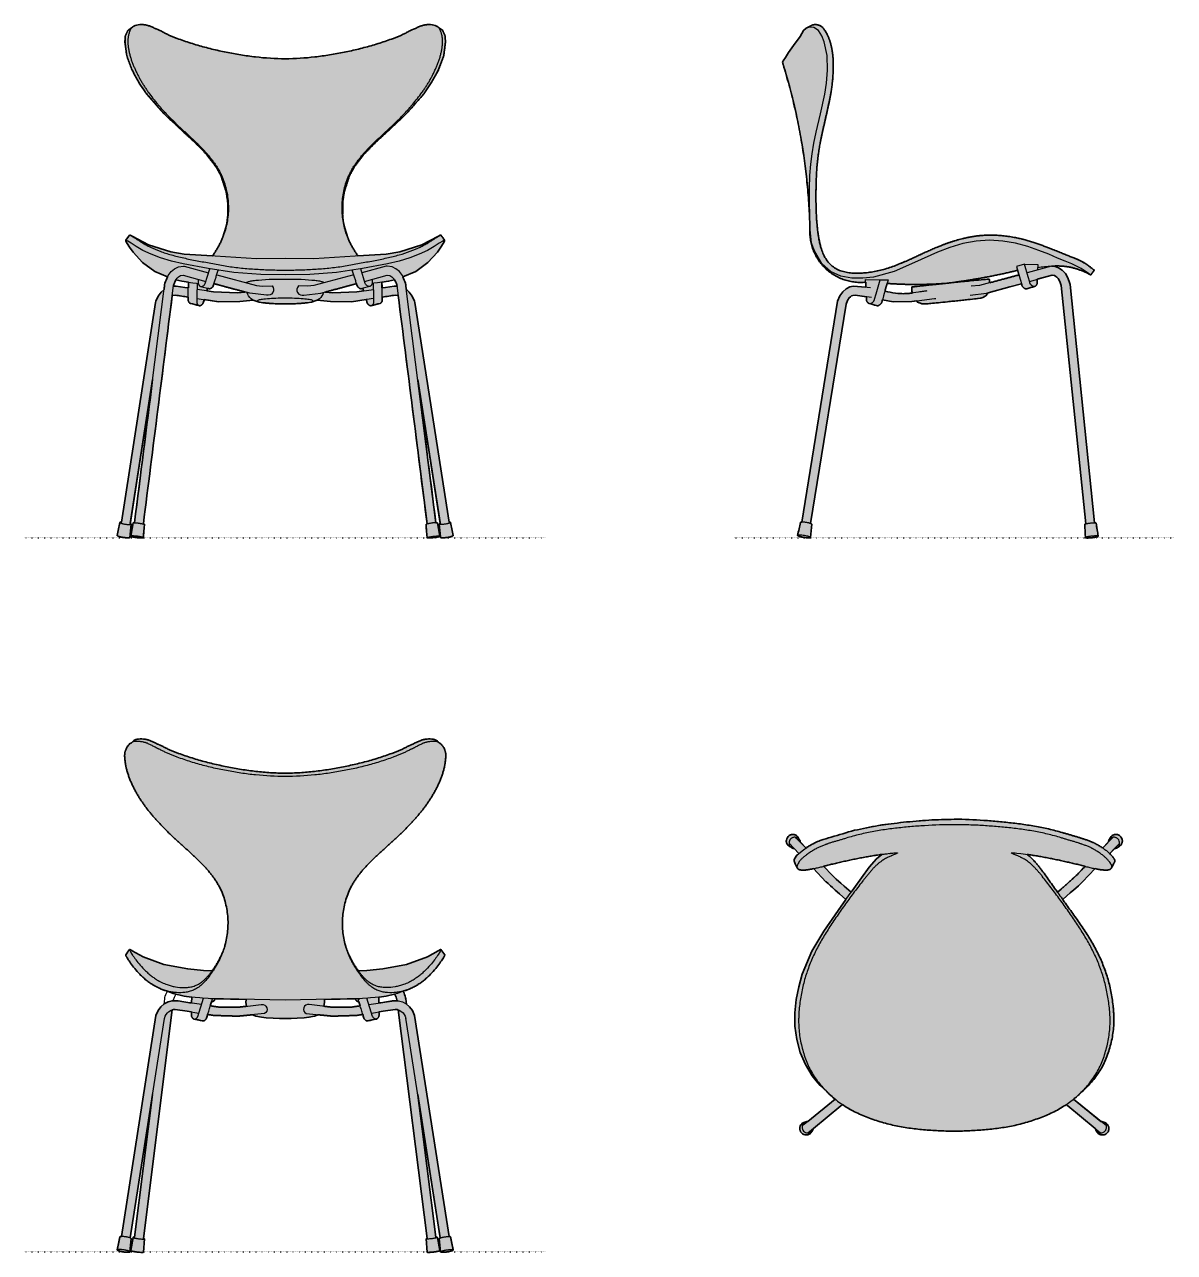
# Model space of a CAD drawing. Header units: millimetres. Extents: x 0 to 1796, y -1116 to 802.
import ezdxf

# ---------------------------------------------------------------- set-up
doc = ezdxf.new("R2010")
doc.units = ezdxf.units.MM
doc.linetypes.add('Dots', pattern=[1, 0, -1])
doc.layers.add('Blocks', color=7, linetype='Continuous')
doc.layers.add('Blocks$Fill', color=7, linetype='Continuous', true_color=0xffffff)
for name, color, linetype, lineweight, true_color in [('Blocks$Inner', 7, 'Continuous', 25, 0x007f00), ('Blocks$Outline', 7, 'Continuous', 35, 0xff3f3f), ('Groud', 7, 'Dots', 25, 0x243775)]:
    doc.layers.add(name, color=color, linetype=linetype, lineweight=lineweight, true_color=true_color)

# ---------------------------------------------------------------- blocks, each defined once
blk = doc.blocks.new('Lily Dining Chair Top')
at = {"layer": 'Blocks$Fill'}
h = blk.add_hatch(color=256, dxfattribs=at)
h.paths.add_polyline_path([(470, -162.6), (471.7, -165.3), (471.8, -165.5), (472, -165.7), (472.2, -165.9), (472.3, -166.1), (472.5, -166.4), (472.7, -166.6), (472.8, -166.8), (473, -166.9), (473.2, -167.1), (473.3, -167.2), (473.5, -167.4), (473.7, -167.5), (473.8, -167.7), (474, -167.8), (474.2, -167.9), (474.3, -168.1), (474.5, -168.2), (474.7, -168.3), (474.9, -168.4), (475.1, -168.5), (475.3, -168.6), (475.4, -168.7), (475.6, -168.8), (475.8, -168.9), (476, -169), (476.2, -169.1), (476.4, -169.2), (476.6, -169.3), (476.8, -169.4), (477, -169.4), (477.3, -169.5), (477.5, -169.5), (477.7, -169.6), (477.9, -169.7), (478.1, -169.7), (478.3, -169.7), (478.5, -169.8), (478.7, -169.8), (479, -169.8), (479.2, -169.9), (479.4, -169.9), (479.6, -169.9), (479.8, -169.9), (480, -169.9), (480.3, -169.9), (480.5, -169.9), (480.7, -169.9), (480.9, -169.9), (481.1, -169.9), (481.3, -169.8), (481.6, -169.8), (481.8, -169.8), (482, -169.7), (482.2, -169.7), (482.4, -169.6), (482.6, -169.6), (482.8, -169.5), (483, -169.5), (483.2, -169.4), (483.4, -169.3), (483.6, -169.2), (483.8, -169.2), (484, -169.1), (484.2, -169), (484.4, -168.9), (484.6, -168.8), (484.8, -168.7), (485, -168.6), (485.2, -168.5), (485.4, -168.4), (485.6, -168.2), (485.8, -168.1), (486, -167.9), (486.2, -167.8), (486.5, -167.6), (486.7, -167.4), (486.9, -167.2), (487.1, -167), (487.3, -166.9), (487.5, -166.7), (487.6, -166.5), (487.8, -166.3), (488, -166), (488.2, -165.8), (488.3, -165.6), (488.5, -165.4), (488.6, -165.2), (488.8, -164.9), (488.9, -164.7), (489, -164.4), (489.1, -164.2), (489.3, -164), (489.4, -163.7), (489.5, -163.4), (489.6, -163.2), (489.7, -162.9), (489.7, -162.7), (489.8, -162.4), (489.9, -162.1), (489.9, -161.9), (490, -161.6), (490, -161.3), (490.1, -161.1), (490.1, -160.8), (490.1, -160.5), (490.1, -160.3), (490.2, -160), (490.2, -159.7), (490.1, -159.4), (490.1, -159.2), (490.1, -158.9), (490.1, -158.6), (490.1, -158.3), (490, -158.1), (490, -157.8), (489.9, -157.5), (489.8, -157.3), (489.8, -157), (489.7, -156.7), (489.6, -156.5), (489.5, -156.2), (489.4, -156), (489.3, -155.7), (489.2, -155.5), (489.1, -155.2), (489, -155), (488.8, -154.8), (488.7, -154.5), (488.5, -154.3), (488.4, -154.1), (488.2, -153.9), (488.1, -153.6), (487.9, -153.4), (487.7, -153.2), (487.6, -153.1), (487.4, -152.9), (487.3, -152.7), (487.1, -152.6), (487, -152.5), (486.9, -152.4), (486.7, -152.2), (486.6, -152.1), (486.4, -152), (486.3, -151.9), (486, -151.7), (485.7, -151.5), (485.4, -151.3), (485.1, -151.1), (484.7, -151), (484.4, -150.8), (484, -150.6), (483.8, -150.5), (483.7, -150.5), (480.8, -149.4), (480.5, -149.3), (480.3, -149.3), (480.2, -149.2), (480, -149.2), (479.8, -149.1), (479.5, -149), (479.3, -149), (479.1, -148.9), (478.8, -148.9), (478.6, -148.9), (478.3, -148.9), (478.1, -148.8), (478, -148.8), (477.9, -148.8), (477.8, -148.8), (477.7, -148.8), (435, -114), (437.3, -112.1), (439.5, -110.2), (443.5, -106.6), (452.6, -98.2), (455.3, -95.6), (457.9, -92.9), (460.4, -90.2), (462.9, -87.5), (464.7, -85.4), (466.5, -83.2), (468.2, -81.1), (469.9, -78.9), (471.5, -76.6), (473.1, -74.4), (474.6, -72.1), (476.1, -69.7), (477.5, -67.3), (478.9, -64.9), (480.2, -62.5), (481.5, -60), (482.7, -57.5), (483.9, -54.9), (485, -52.4), (486.1, -49.8), (487.1, -47.1), (488.1, -44.5), (489.1, -41.8), (490, -39.1), (491.6, -33.7), (493.1, -28.1), (494.4, -22.5), (495.5, -16.9), (496, -14), (496.4, -11.2), (496.8, -8.3), (497.2, -5.4), (497.4, -2.6), (497.6, 0.3), (497.8, 3.2), (497.8, 6.1), (497.9, 11.9), (497.8, 17.6), (497.5, 23.3), (497, 29.1), (496.4, 34.8), (495.7, 40.4), (494.8, 46), (493.8, 51.5), (492.7, 56.9), (491.5, 62.3), (490.2, 67.6), (488.8, 72.9), (487.2, 78.1), (485.6, 83.3), (483.8, 88.3), (481.9, 93.4), (480, 98.3), (477.9, 103.2), (475.7, 108.1), (473.4, 112.9), (471, 117.6), (468.6, 122.3), (466, 127.1), (463.2, 131.8), (457.6, 141.1), (451.6, 150.3), (445.3, 159.5), (418, 197.8), (424.5, 203.4), (449, 225.3), (468.9, 246), (471.6, 245.4), (474.5, 244.9), (477.2, 244.4), (479.9, 244.1), (481.1, 243.9), (482.4, 243.8), (483.6, 243.7), (484.7, 243.7), (485.3, 243.7), (485.8, 243.7), (486.3, 243.7), (486.9, 243.8), (487.4, 243.8), (487.8, 243.8), (488.3, 243.9), (488.8, 244), (489.3, 244), (489.7, 244.1), (490.1, 244.2), (490.3, 244.3), (490.5, 244.3), (490.8, 244.4), (490.9, 244.5), (491.1, 244.5), (491.3, 244.6), (491.5, 244.7), (491.7, 244.8), (491.9, 244.8), (492, 244.9), (492.1, 245), (492.2, 245), (492.3, 245.1), (492.4, 245.1), (492.4, 245.2), (492.5, 245.2), (492.6, 245.3), (492.6, 245.3), (492.7, 245.4), (492.8, 245.4), (492.8, 245.5), (492.9, 245.5), (493, 245.6), (493, 245.7), (493.1, 245.7), (493.2, 245.8), (493.3, 245.9), (493.4, 246), (493.6, 246.3), (493.7, 246.4), (493.8, 246.6), (493.9, 246.7), (494, 246.9), (494.1, 247), (494.2, 247.2), (494.3, 247.3), (494.3, 247.4), (494.3, 247.5), (494.4, 247.5), (494.4, 247.6), (494.4, 247.7), (494.5, 247.8), (494.5, 247.9), (494.5, 248), (494.6, 248.1), (494.6, 248.2), (494.6, 248.3), (494.7, 248.4), (498.1, 254.8), (498.3, 255), (498.4, 255.2), (498.6, 255.3), (498.7, 255.5), (498.8, 255.6), (498.9, 255.8), (499, 255.9), (499, 256), (499.1, 256.1), (499.1, 256.2), (499.1, 256.3), (499.2, 256.4), (499.2, 256.5), (499.3, 256.5), (499.3, 256.6), (499.3, 256.7), (499.3, 256.8), (499.4, 256.9), (499.4, 257), (499.4, 257.1), (499.4, 257.2), (499.5, 257.3), (499.5, 257.4), (499.5, 257.5), (499.5, 257.6), (499.5, 257.7), (499.5, 257.8), (499.5, 257.9), (499.5, 258.1), (499.5, 258.2), (499.5, 258.3), (499.5, 258.4), (499.5, 258.5), (499.5, 258.6), (499.5, 258.8), (499.4, 258.9), (499.4, 259), (499.4, 259.1), (499.4, 259.2), (499.3, 259.4), (499.3, 259.5), (499.2, 259.6), (499.2, 259.8), (499.1, 259.9), (499.1, 260), (499, 260.2), (498.9, 260.3), (498.9, 260.5), (498.8, 260.6), (498.6, 260.9), (498.4, 261.2), (498.3, 261.5), (497.8, 262.2), (497.3, 262.9), (496.8, 263.6), (496.2, 264.3), (495.6, 265.1), (494.2, 266.7), (492.9, 268.1), (491.5, 269.5), (499, 277.4), (499.3, 277.4), (499.6, 277.4), (499.8, 277.5), (500.1, 277.5), (500.3, 277.6), (500.4, 277.6), (500.6, 277.7), (500.8, 277.7), (501, 277.8), (501.2, 277.8), (501.4, 277.9), (501.5, 278), (501.7, 278), (501.9, 278.1), (502.1, 278.2), (502.2, 278.3), (502.4, 278.4), (502.6, 278.5), (502.7, 278.6), (503, 278.7), (506.5, 280.9), (506.7, 281), (506.9, 281.2), (507.1, 281.3), (507.3, 281.4), (507.5, 281.6), (507.7, 281.8), (507.8, 281.9), (508, 282.1), (508.2, 282.2), (508.3, 282.4), (508.5, 282.5), (508.6, 282.7), (508.8, 282.8), (508.9, 283), (509, 283.2), (509.2, 283.3), (509.3, 283.5), (509.4, 283.7), (509.5, 283.9), (509.7, 284.1), (509.8, 284.2), (509.9, 284.4), (510, 284.6), (510.1, 284.8), (510.2, 285), (510.3, 285.2), (510.4, 285.4), (510.4, 285.6), (510.5, 285.8), (510.6, 286), (510.7, 286.2), (510.7, 286.4), (510.8, 286.6), (510.9, 286.8), (510.9, 287), (511, 287.2), (511, 287.4), (511, 287.7), (511.1, 287.9), (511.1, 288.1), (511.1, 288.3), (511.1, 288.5), (511.2, 288.7), (511.2, 288.9), (511.2, 289.2), (511.2, 289.4), (511.2, 289.6), (511.2, 289.8), (511.1, 290), (511.1, 290.2), (511.1, 290.5), (511.1, 290.7), (511, 290.9), (511, 291.1), (511, 291.3), (510.9, 291.5), (510.9, 291.7), (510.8, 291.9), (510.7, 292.2), (510.7, 292.4), (510.6, 292.6), (510.5, 292.8), (510.5, 293), (510.4, 293.2), (510.3, 293.4), (510.2, 293.6), (510.1, 293.8), (510, 294), (509.9, 294.1), (509.8, 294.3), (509.7, 294.5), (509.5, 294.7), (509.4, 295), (509.2, 295.2), (509, 295.4), (508.9, 295.6), (508.7, 295.8), (508.5, 296.1), (508.3, 296.3), (508.1, 296.5), (507.9, 296.6), (507.7, 296.8), (507.5, 297), (507.3, 297.2), (507.1, 297.3), (506.9, 297.5), (506.7, 297.7), (506.5, 297.8), (506.2, 298), (506, 298.1), (505.7, 298.2), (505.5, 298.4), (505.3, 298.5), (505, 298.6), (504.7, 298.7), (504.5, 298.8), (504.2, 298.9), (504, 299), (503.7, 299), (503.4, 299.1), (503.2, 299.2), (502.9, 299.2), (502.7, 299.3), (502.4, 299.3), (502.1, 299.3), (501.8, 299.4), (501.6, 299.4), (501.3, 299.4), (501, 299.4), (500.8, 299.4), (500.5, 299.4), (500.2, 299.4), (499.9, 299.4), (499.7, 299.3), (499.4, 299.3), (499.1, 299.2), (498.9, 299.2), (498.6, 299.1), (498.3, 299.1), (498.1, 299), (497.8, 298.9), (497.6, 298.8), (497.3, 298.7), (497.1, 298.6), (496.8, 298.5), (496.6, 298.4), (496.4, 298.3), (496.1, 298.2), (495.9, 298), (495.7, 297.9), (495.6, 297.8), (495.4, 297.7), (495.2, 297.5), (495, 297.4), (494.9, 297.3), (494.7, 297.1), (494.6, 297), (494.4, 296.9), (494.3, 296.7), (494.1, 296.6), (494, 296.5), (493.9, 296.3), (493.7, 296.2), (493.6, 296), (493.5, 295.8), (493.3, 295.7), (493.2, 295.5), (493.1, 295.3), (492.9, 295.1), (492.8, 295), (492.7, 294.8), (492.6, 294.6), (490.4, 290.8), (490.3, 290.7), (490.2, 290.5), (490.1, 290.3), (490, 290), (489.9, 289.8), (489.8, 289.6), (489.7, 289.4), (489.6, 289.1), (489.6, 288.9), (489.5, 288.7), (489.4, 288.6), (489.4, 288.4), (489.4, 288.2), (489.3, 288), (489.3, 287.8), (489.2, 287.6), (489.2, 287.4), (489.2, 287.3), (480.6, 278.3), (478, 280), (475.4, 281.5), (472.8, 283.1), (469, 285.2), (466.5, 286.5), (465.3, 287), (464.1, 287.6), (462.9, 288.1), (460.4, 289.1), (457.9, 290), (443, 294.9), (417.3, 302.4), (406.8, 305.3), (396.1, 307.9), (385.2, 310.3), (374.2, 312.4), (363.1, 314.2), (351.9, 315.8), (340.6, 317.2), (317.9, 319.6), (295, 321.5), (272, 322.7), (260.4, 323.1), (248.8, 323.2), (208.9, 321.9), (169.4, 318.5), (130.6, 313.6), (92.8, 305.9), (56.7, 295.4), (39.5, 290.1), (30.8, 286.3), (21.2, 281), (17.2, 278.2), (8.4, 287.3), (8.4, 287.6), (8.3, 287.8), (8.3, 288), (8.3, 288.2), (8.2, 288.4), (8.2, 288.6), (8.1, 288.7), (8.1, 288.9), (8, 289.1), (8, 289.3), (7.9, 289.5), (7.8, 289.6), (7.7, 289.8), (7.7, 290), (7.6, 290.2), (7.5, 290.3), (7.4, 290.6), (7.2, 290.8), (5.1, 294.6), (5, 294.7), (5, 294.8), (4.9, 294.9), (4.8, 295), (4.7, 295.2), (4.5, 295.4), (4.4, 295.6), (4.2, 295.9), (4, 296.1), (3.8, 296.3), (3.6, 296.5), (3.4, 296.7), (3.3, 296.9), (3.1, 297), (2.9, 297.2), (2.7, 297.4), (2.5, 297.5), (2.2, 297.7), (2, 297.8), (1.8, 298), (1.6, 298.1), (1.3, 298.2), (1.1, 298.4), (0.8, 298.5), (0.6, 298.6), (0.3, 298.7), (0.1, 298.8), (-0.1, 298.9), (-0.3, 298.9), (-0.5, 299), (-0.7, 299), (-0.9, 299.1), (-1.1, 299.1), (-1.3, 299.2), (-1.5, 299.2), (-1.7, 299.3), (-1.9, 299.3), (-2.2, 299.3), (-2.4, 299.4), (-2.6, 299.4), (-2.8, 299.4), (-3, 299.4), (-3.2, 299.4), (-3.5, 299.4), (-3.7, 299.4), (-3.9, 299.4), (-4.1, 299.4), (-4.3, 299.4), (-4.5, 299.3), (-4.8, 299.3), (-5, 299.3), (-5.2, 299.2), (-5.4, 299.2), (-5.6, 299.2), (-5.8, 299.1), (-6, 299.1), (-6.2, 299), (-6.5, 298.9), (-6.7, 298.9), (-6.9, 298.8), (-7.1, 298.7), (-7.3, 298.6), (-7.5, 298.5), (-7.7, 298.4), (-7.9, 298.4), (-8.1, 298.3), (-8.3, 298.1), (-8.5, 298), (-8.6, 297.9), (-8.8, 297.8), (-9, 297.7), (-9.2, 297.6), (-9.4, 297.4), (-9.5, 297.3), (-9.7, 297.2), (-9.9, 297), (-10, 296.9), (-10.2, 296.7), (-10.4, 296.6), (-10.5, 296.4), (-10.7, 296.3), (-10.8, 296.1), (-11, 296), (-11.1, 295.8), (-11.3, 295.6), (-11.4, 295.5), (-11.5, 295.3), (-11.7, 295.1), (-11.8, 294.9), (-11.9, 294.7), (-12.1, 294.5), (-12.2, 294.2), (-12.3, 294), (-12.5, 293.8), (-12.6, 293.5), (-12.7, 293.3), (-12.8, 293), (-12.9, 292.8), (-13, 292.5), (-13.1, 292.2), (-13.2, 292), (-13.2, 291.7), (-13.3, 291.5), (-13.3, 291.2), (-13.4, 290.9), (-13.4, 290.7), (-13.5, 290.4), (-13.5, 290.1), (-13.5, 289.9), (-13.5, 289.6), (-13.5, 289.3), (-13.5, 289), (-13.5, 288.8), (-13.5, 288.5), (-13.5, 288.2), (-13.5, 288), (-13.4, 287.7), (-13.4, 287.4), (-13.3, 287.2), (-13.3, 286.9), (-13.2, 286.7), (-13.1, 286.4), (-13, 286.1), (-12.9, 285.9), (-12.8, 285.6), (-12.7, 285.4), (-12.6, 285.1), (-12.5, 284.9), (-12.4, 284.7), (-12.3, 284.4), (-12.1, 284.2), (-12, 284), (-11.8, 283.7), (-11.7, 283.5), (-11.5, 283.3), (-11.3, 283.1), (-11.2, 282.9), (-11, 282.7), (-10.8, 282.5), (-10.6, 282.3), (-10.4, 282.1), (-10.2, 281.9), (-10, 281.8), (-9.8, 281.6), (-9.6, 281.4), (-9.4, 281.3), (-9.2, 281.1), (-9, 281), (-8.8, 280.9), (-8.6, 280.8), (-5.7, 278.9), (-5.5, 278.8), (-5.3, 278.7), (-5.1, 278.6), (-4.9, 278.5), (-4.7, 278.4), (-4.5, 278.2), (-4.3, 278.1), (-4.1, 278), (-3.9, 277.9), (-3.6, 277.9), (-3.4, 277.8), (-3.2, 277.7), (-3, 277.7), (-2.8, 277.6), (-2.5, 277.5), (-2.3, 277.5), (-2.1, 277.5), (-1.9, 277.4), (-1.6, 277.4), (-1.4, 277.4), (6.1, 269.6), (2.9, 266.9), (-0.8, 261.6), (-1.4, 257.9), (-0.4, 255.2), (3.1, 248.1), (3.1, 248), (3.2, 247.8), (3.2, 247.7), (3.2, 247.6), (3.3, 247.5), (3.3, 247.4), (3.3, 247.3), (3.4, 247.2), (3.4, 247.1), (3.5, 247), (3.5, 246.9), (3.6, 246.8), (3.6, 246.8), (3.7, 246.7), (3.7, 246.6), (3.8, 246.5), (3.8, 246.4), (3.9, 246.4), (3.9, 246.3), (4, 246.2), (4, 246.2), (4.1, 246.1), (4.2, 246), (4.3, 245.8), (4.5, 245.7), (4.6, 245.6), (4.7, 245.5), (4.9, 245.3), (5, 245.2), (5.2, 245.1), (5.3, 245), (5.5, 244.9), (5.5, 244.9), (5.6, 244.8), (5.7, 244.8), (5.8, 244.7), (5.9, 244.7), (6, 244.6), (6, 244.6), (6.1, 244.6), (6.3, 244.5), (6.5, 244.4), (6.7, 244.4), (6.9, 244.3), (7.1, 244.2), (7.3, 244.2), (7.5, 244.1), (7.8, 244.1), (8, 244), (8.5, 244), (9, 243.9), (9.5, 243.8), (10, 243.8), (10.5, 243.8), (11.6, 243.7), (12.6, 243.7), (13.8, 243.7), (15, 243.8), (16.2, 243.9), (17.5, 244), (20.1, 244.4), (22.9, 244.8), (25.8, 245.4), (28.8, 246), (48.6, 225.3), (51.6, 222.6), (79.6, 197.8), (45, 148.6), (26.2, 116.9), (11.3, 81), (5.9, 61.7), (2.1, 41.5), (0, 20.7), (0, 0), (2.9, -21), (8.3, -40.9), (16.2, -60.1), (26.6, -77.3), (33, -85.5), (39.4, -92.6), (50.2, -102.8), (53.5, -106), (55.7, -108.1), (58, -110.1), (60.3, -112), (62.6, -114), (19.9, -148.8), (19.5, -148.8), (19.3, -148.8), (19.2, -148.9), (19, -148.9), (18.8, -148.9), (18.6, -148.9), (18.4, -149), (18.2, -149), (18, -149.1), (17.8, -149.1), (17.6, -149.2), (17.3, -149.2), (17.2, -149.3), (16.9, -149.4), (14, -150.5), (13.9, -150.5), (13.9, -150.5), (13.7, -150.5), (13.6, -150.6), (13.4, -150.7), (13.1, -150.8), (12.9, -150.9), (12.7, -151), (12.5, -151.2), (12.2, -151.3), (12, -151.4), (11.8, -151.6), (11.6, -151.7), (11.3, -151.9), (11.1, -152.1), (10.9, -152.2), (10.7, -152.4), (10.5, -152.6), (10.3, -152.8), (10.1, -153), (9.9, -153.2), (9.8, -153.4), (9.6, -153.6), (9.4, -153.8), (9.3, -154), (9.1, -154.3), (9, -154.5), (8.8, -154.7), (8.7, -155), (8.6, -155.2), (8.4, -155.4), (8.3, -155.7), (8.2, -155.9), (8.2, -156.1), (8.1, -156.3), (8, -156.5), (8, -156.7), (7.9, -156.9), (7.8, -157.1), (7.8, -157.3), (7.7, -157.5), (7.7, -157.8), (7.6, -158), (7.6, -158.2), (7.6, -158.4), (7.5, -158.6), (7.5, -158.8), (7.5, -159), (7.5, -159.3), (7.5, -159.5), (7.5, -159.7), (7.5, -159.9), (7.5, -160.1), (7.5, -160.4), (7.5, -160.6), (7.5, -160.8), (7.5, -161), (7.6, -161.2), (7.6, -161.4), (7.6, -161.7), (7.7, -161.9), (7.7, -162.1), (7.8, -162.3), (7.8, -162.5), (7.9, -162.7), (8, -162.9), (8, -163.1), (8.1, -163.3), (8.2, -163.5), (8.3, -163.7), (8.4, -163.9), (8.5, -164.1), (8.6, -164.3), (8.7, -164.5), (8.8, -164.7), (8.9, -164.9), (9, -165.1), (9.1, -165.3), (9.2, -165.5), (9.3, -165.7), (9.5, -165.8), (9.6, -166), (9.7, -166.2), (9.9, -166.3), (10, -166.5), (10.2, -166.7), (10.3, -166.8), (10.5, -167), (10.6, -167.1), (10.8, -167.3), (11, -167.4), (11.1, -167.6), (11.3, -167.7), (11.5, -167.8), (11.7, -168), (11.8, -168.1), (12.1, -168.3), (12.3, -168.4), (12.6, -168.6), (12.8, -168.7), (13, -168.8), (13.3, -168.9), (13.5, -169.1), (13.8, -169.2), (14, -169.3), (14.3, -169.4), (14.5, -169.4), (14.8, -169.5), (15.1, -169.6), (15.3, -169.7), (15.6, -169.7), (15.9, -169.8), (16.1, -169.8), (16.4, -169.8), (16.7, -169.9), (16.9, -169.9), (17.2, -169.9), (17.5, -169.9), (17.8, -169.9), (18, -169.9), (18.3, -169.9), (18.6, -169.9), (18.8, -169.8), (19.1, -169.8), (19.4, -169.7), (19.6, -169.7), (19.9, -169.6), (20.2, -169.5), (20.4, -169.5), (20.7, -169.4), (20.9, -169.3), (21.2, -169.2), (21.4, -169.1), (21.7, -169), (21.9, -168.9), (22.2, -168.7), (22.4, -168.6), (22.6, -168.5), (22.9, -168.3), (23.1, -168.2), (23.3, -168), (23.6, -167.9), (23.8, -167.7), (24, -167.5), (24.2, -167.4), (24.4, -167.2), (24.6, -167), (24.8, -166.8), (24.9, -166.6), (25.1, -166.4), (25.3, -166.2), (25.5, -166), (25.6, -165.8), (25.7, -165.6), (26, -165.2), (27.6, -162.6), (27.7, -162.3), (27.9, -162.1), (28, -161.9), (28.1, -161.7), (28.2, -161.5), (28.3, -161.2), (28.4, -161), (28.4, -160.8), (28.5, -160.6), (28.5, -160.5), (28.6, -160.2), (28.7, -159.9), (28.8, -159.6), (71.6, -124.6), (71.6, -124.6), (72.5, -123.9), (73.8, -122.7), (74.1, -122.4), (78, -125.1), (82.1, -127.6), (86.2, -130), (90.3, -132.3), (95.4, -134.9), (100.6, -137.3), (105.8, -139.6), (111.1, -141.7), (116.5, -143.8), (121.9, -145.7), (132.8, -149.2), (143.8, -152.3), (149.4, -153.8), (155, -155.1), (160.6, -156.3), (166.2, -157.3), (177.6, -159.1), (189.1, -160.5), (200.7, -161.7), (212.3, -162.6), (223.9, -163.3), (235.5, -163.7), (247.1, -163.9), (258.6, -163.8), (270, -163.5), (281.5, -162.9), (292.9, -162), (304.3, -161), (315.7, -159.7), (326.9, -158.1), (332.4, -157.2), (338, -156.1), (343.5, -154.9), (349.1, -153.5), (360.1, -150.6), (365.6, -149), (371, -147.3), (376.3, -145.5), (381.6, -143.6), (386.8, -141.6), (392, -139.5), (397.1, -137.3), (402.2, -134.9), (407.2, -132.3), (412.1, -129.6), (417, -126.7), (421.7, -123.7), (423.6, -122.4), (425.1, -123.9), (425.9, -124.6), (468.9, -159.6), (468.9, -159.7), (468.9, -159.8), (469, -160), (469, -160.2), (469.1, -160.4), (469.1, -160.6), (469.2, -160.8), (469.2, -161), (469.3, -161.2), (469.4, -161.3), (469.5, -161.5), (469.5, -161.6), (469.6, -161.8), (469.6, -161.9), (469.7, -162), (469.9, -162.3)], flags=0)
h.paths.add_polyline_path([(87.7, 209.1), (58.5, 235.2), (44.6, 249.7), (85.5, 259.3), (111, 264.3), (131.8, 267.8), (135.7, 268.3), (127.3, 261.3), (115.7, 248.1), (103.8, 231.9)], flags=0)
h.paths.add_polyline_path([(453.1, 249.7), (439.2, 235.3), (436.6, 232.8), (415.4, 213.9), (409.9, 209.1), (385.6, 243.2), (382.4, 247.5), (379.2, 251.5), (376, 255.2), (374.5, 257), (372.9, 258.7), (371.3, 260.4), (369.8, 261.9), (368.3, 263.4), (366.7, 264.7), (365.2, 266), (363.7, 267.2), (362.3, 268.2), (367.2, 267.5), (368.4, 267.4), (392.1, 263.3), (416.9, 258.2)], flags=0)
at = {"layer": 'Blocks$Inner'}
for p, q in [((5.1, 294.6), (7.3, 290.7)), ((496.5, 294.9), (480.5, 278.3))]:
    blk.add_line(p, q, dxfattribs=at)
for points in [[(3.1, 248.1), (-0.4, 255.2), (-1.4, 257.9), (-0.8, 261.6), (2.9, 266.9), (11, 274), (21.2, 281), (30.8, 286.3), (39.5, 290.1), (56.7, 295.4), (92.8, 305.9), (130.6, 313.6), (169.4, 318.5), (208.9, 321.9), (248.8, 323.2)], [(17.2, 278.2), (2.6, 293.3), (1.1, 294.9)], [(490.3, 290.7), (492.6, 294.6)], [(-9.3, 285.6), (6.1, 269.6)], [(131.8, 267.8), (142.1, 269.2), (149.4, 270), (153, 270.4), (154.8, 270.6), (155.4, 270.7), (155.4, 270.7)], [(341.9, 270.7), (342.5, 270.6), (343.7, 270.5), (346.4, 270.2), (352.5, 269.5), (367.2, 267.5)], [(491.5, 269.5), (504.9, 283.5), (506.9, 285.5)], [(50.2, -102.8), (39.4, -92.6), (33, -85.5), (26.6, -77.3), (16.2, -60.1), (8.3, -40.9), (2.9, -21), (0, 0), (0, 20.7), (2.1, 41.5), (5.9, 61.7), (11.3, 81), (26.2, 116.9), (45, 148.6), (67.4, 180.8), (79.6, 197.7), (91.7, 214.8), (103.8, 231.9), (115.7, 248.1), (127.3, 261.3), (135.7, 268.3)], [(87.7, 209.1), (76.9, 218.6), (71.6, 223.3), (68.3, 226.2), (64.4, 229.7), (60.1, 233.6), (58.5, 235.2), (44.6, 249.7)], [(453.1, 249.7), (439.2, 235.3), (436.6, 232.8), (432.9, 229.4), (430, 226.8), (425.6, 222.9), (419.2, 217.2), (415.4, 213.9), (409.9, 209.1)], [(498.1, 254.8), (494.7, 248.4)], [(28.7, 246), (48.4, 225.5), (48.6, 225.3), (51.6, 222.6), (55.4, 219.1), (58.4, 216.4), (62.8, 212.5), (69.3, 206.8), (79.6, 197.8)], [(418, 197.8), (424.5, 203.4), (429.9, 208.2), (435.2, 212.9), (438.6, 215.8), (442.6, 219.4), (447, 223.4), (449, 225.3), (468.9, 246)], [(62.6, -114), (14.2, -153.5), (11.4, -155.8)], [(486.3, -155.8), (435, -114)], [(20, -166.7), (74.2, -122.5)], [(423.5, -122.4), (425.1, -123.9), (425.9, -124.6), (474.6, -164.3), (477.6, -166.7)], [(14, -150.5), (17, -149.4)], [(480.6, -149.4), (483.7, -150.5)]]:
    blk.add_lwpolyline(points, dxfattribs=at)
for points, knots in [([(248.8, 314.7), (233.3, 314.7), (210.1, 313.8), (179.4, 311.5), (156.7, 309.2), (134.2, 306.2), (115.7, 302.8), (101.2, 299.5), (90.5, 296.7), (81.7, 294.2), (75.6, 292.3), (72.1, 291.2), (69.6, 290.4), (67, 289.7), (63.6, 288.7), (59.4, 287.5), (55.3, 286.3), (52.3, 285.3), (50.7, 284.7), (49.4, 284.2), (48.1, 283.8), (46.5, 283.1), (43.5, 282), (39.2, 280.2), (35, 278.3), (32.1, 276.8), (30.5, 275.9), (29.3, 275.2), (28.1, 274.4), (26.4, 273.4), (23.5, 271.5), (19.2, 268.6), (15.3, 265.6), (12.5, 263.4), (10.8, 261.8), (9.2, 260.2), (7.4, 258.1), (5.7, 255.6), (4.4, 253.3), (3.8, 251.8), (3.5, 251.1), (3.3, 250.6), (3.2, 250), (3.1, 249.4), (3, 248.4), (3.3, 247.1), (4, 246.1), (4.7, 245.4), (5.3, 245), (5.9, 244.6), (6.9, 244.2), (8.4, 243.9), (10.1, 243.8), (11.6, 243.7), (13, 243.7), (14.9, 243.8), (17.4, 244), (20.1, 244.4), (22.9, 244.8), (25.8, 245.3), (28.8, 246), (32, 246.7), (36.4, 247.7), (42.2, 249.1), (48.4, 250.6), (53.4, 251.8), (58.5, 253.1), (65, 254.7), (71.8, 256.2), (77.2, 257.5), (81.4, 258.4), (85.5, 259.3), (89.7, 260.2), (93.9, 261), (99.5, 262.1), (105.3, 263.3), (111.1, 264.3), (115.2, 265.1), (119.2, 265.7), (123.1, 266.4), (126.9, 267), (129.3, 267.4), (131.8, 267.8)], [6.9539422, 6.9539422, 6.9539422, 6.9539422, 6.9890299, 7.0065738, 7.0241176, 7.0416615, 7.0592053, 7.0679773, 7.0767492, 7.0855211, 7.0899071, 7.0921001, 7.0942931, 7.096486, 7.098679, 7.103065, 7.107451, 7.1096439, 7.1107404, 7.1118369, 7.1129334, 7.1140299, 7.1162229, 7.1206089, 7.1249948, 7.1271878, 7.1282843, 7.1293808, 7.1304773, 7.1315738, 7.1337668, 7.1381527, 7.1425387, 7.1447317, 7.1469247, 7.1491176, 7.1513106, 7.1556966, 7.1600825, 7.1622755, 7.163372, 7.1644685, 7.165565, 7.1666615, 7.1688545, 7.1732404, 7.1776264, 7.1798194, 7.1820124, 7.1842054, 7.1863983, 7.1907843, 7.1951703, 7.1973633, 7.1995562, 7.2039422, 7.2083282, 7.2127141, 7.2171001, 7.2214861, 7.225872, 7.230258, 7.234644, 7.2434159, 7.2521878, 7.2565738, 7.2609598, 7.2697317, 7.2785036, 7.2828896, 7.2872756, 7.2916615, 7.2960475, 7.3004334, 7.3048194, 7.3135913, 7.3179773, 7.3223633, 7.3267492, 7.3311352, 7.3355212, 7.3399071, 7.3399071, 7.3399071, 7.3399071]), ([(248.8, 323.2), (264.3, 323.2), (287.3, 322.2), (317.9, 319.6), (340.7, 317.3), (363.2, 314.3), (381.6, 311.1), (396.1, 308), (406.8, 305.4), (415.6, 302.9), (422.5, 300.9), (427.7, 299.4), (432.8, 297.9), (437.9, 296.4), (442.1, 295.1), (445.1, 294.2), (446.7, 293.7), (448, 293.2), (449.2, 292.8), (450.9, 292.3), (453.8, 291.3), (457.9, 290), (462, 288.5), (464.9, 287.2), (466.5, 286.5), (467.8, 285.8), (469, 285.2), (470.7, 284.3), (473.7, 282.6), (478.1, 280), (482.2, 277.2), (485.2, 275.1), (487.3, 273.4), (489.1, 271.8), (491.5, 269.6), (494.3, 266.7), (496.5, 264), (497.7, 262.4), (498.3, 261.5), (498.6, 260.9), (498.9, 260.3), (499.3, 259.6), (499.6, 258.4), (499.5, 257), (498.9, 255.8), (498.4, 255.1), (498.2, 254.9), (498.1, 254.8)], [20.949488, 20.949488, 20.949488, 20.949488, 20.9839707, 21.0012121, 21.0184535, 21.0356949, 21.0529363, 21.0615569, 21.0701776, 21.0787983, 21.0831087, 21.087419, 21.0917294, 21.0960397, 21.10035, 21.1025052, 21.1035828, 21.1046604, 21.105738, 21.1068156, 21.1089707, 21.1132811, 21.1175914, 21.1197466, 21.1208242, 21.1219018, 21.1229794, 21.1240569, 21.1262121, 21.1305225, 21.1348328, 21.136988, 21.1391432, 21.1412983, 21.1434535, 21.1477638, 21.1520742, 21.1542294, 21.1553069, 21.1563845, 21.1574621, 21.1585397, 21.1606949, 21.1650052, 21.1693156, 21.1714707, 21.1723922, 21.1723922, 21.1723922, 21.1723922]), ([(367.2, 267.5), (367.6, 267.5), (369.2, 267.2), (372.1, 266.8), (376, 266.2), (379.9, 265.5), (384, 264.8), (388, 264.1), (392.1, 263.3), (396.2, 262.5), (400.3, 261.7), (404.4, 260.9), (408.6, 260), (412.8, 259.2), (416.9, 258.2), (421, 257.3), (425, 256.4), (430.1, 255.2), (436.5, 253.7), (443, 252.2), (448, 250.9), (451.7, 250), (455.3, 249.1), (458.9, 248.3), (462.3, 247.4), (466.6, 246.4), (470.7, 245.6), (474.5, 244.8), (477.3, 244.4), (479.9, 244.1), (482.4, 243.8), (484.4, 243.7), (485.8, 243.7), (487.2, 243.8), (488.8, 243.9), (490.6, 244.3), (491.8, 244.8), (492.6, 245.2), (492.9, 245.5), (493.2, 245.8), (493.4, 246), (493.7, 246.4), (494.2, 247.1), (494.7, 248.2), (494.8, 249.6), (494.6, 250.8), (494.3, 251.5), (494, 252), (493.7, 252.6), (493.2, 253.4), (492.2, 255), (490.4, 257.6), (488, 260.3), (485.8, 262.5), (484.1, 264.1), (482.2, 265.7), (479.3, 268), (475.3, 270.8), (471.1, 273.5), (468.2, 275.3), (466.5, 276.2), (465.5, 276.8), (464.7, 277.2), (463.9, 277.7), (462.5, 278.4), (459.7, 279.8), (455.6, 281.5), (451.4, 283), (448.5, 284), (446.9, 284.6), (445.6, 285), (444.4, 285.5), (442.8, 286), (439.9, 287), (435.7, 288.2), (430.8, 289.7), (425.7, 291.1), (420.6, 292.7), (413.7, 294.8), (405, 297.3), (394.4, 300), (383.6, 302.4), (372.8, 304.5), (358.1, 306.9), (339.7, 309.4), (317.1, 311.6), (294.5, 313.3), (271.7, 314.4), (256.5, 314.7), (248.8, 314.7)], [6.5688848, 6.5688848, 6.5688848, 6.5688848, 6.5703216, 6.5746319, 6.5789422, 6.5832526, 6.5875629, 6.5918733, 6.5961836, 6.600494, 6.6048043, 6.6091147, 6.613425, 6.6177353, 6.6220457, 6.626356, 6.6306664, 6.6349767, 6.6435974, 6.6522181, 6.6565284, 6.6608388, 6.6651491, 6.6694595, 6.6737698, 6.6780802, 6.6867009, 6.6910112, 6.6953216, 6.6996319, 6.7039422, 6.7082526, 6.7104078, 6.7125629, 6.7168733, 6.7211836, 6.725494, 6.7276491, 6.7287267, 6.7298043, 6.7308819, 6.7319595, 6.7341147, 6.738425, 6.7427353, 6.7448905, 6.7459681, 6.7470457, 6.7481233, 6.7492009, 6.751356, 6.7556664, 6.7599767, 6.7621319, 6.7642871, 6.7664422, 6.7685974, 6.7729078, 6.7772181, 6.7793733, 6.7804509, 6.7815284, 6.7820672, 6.782606, 6.7836836, 6.7858388, 6.7901491, 6.7944595, 6.7966147, 6.7976922, 6.7987698, 6.7998474, 6.800925, 6.8030802, 6.8073905, 6.8117009, 6.8160112, 6.8203216, 6.8246319, 6.8332526, 6.8418733, 6.850494, 6.8591147, 6.8677353, 6.8849767, 6.9022181, 6.9194595, 6.9367009, 6.9539422, 6.9539422, 6.9539422, 6.9539422]), ([(-8.6, 280.8), (-8.9, 280.9), (-9.4, 281.3), (-10.3, 281.9), (-11.3, 282.9), (-12.3, 284.4), (-13.2, 286.4), (-13.6, 288.5), (-13.5, 291.4), (-12.7, 293.4), (-11.9, 294.7)], [0, 0, 0, 0, 0.0301989, 0.0649212, 0.0996434, 0.1690878, 0.2385323, 0.3079767, 0.3774212, 0.5163101, 0.5163101, 0.5163101, 0.5163101]), ([(-11.9, 294.7), (-11.2, 295.7), (-10.1, 297), (-8.1, 298.3), (-6.5, 299), (-4.8, 299.4), (-3, 299.5), (-1.3, 299.2), (0.5, 298.7), (2, 297.9), (3.1, 297), (4.1, 296), (4.8, 295), (5.1, 294.6)], [0.5163101, 0.5163101, 0.5163101, 0.5163101, 0.6274214, 0.682977, 0.7385326, 0.7940883, 0.8496439, 0.9051996, 0.9607552, 1.0301998, 1.0649221, 1.0996444, 1.1829767, 1.1829767, 1.1829767, 1.1829767]), ([(-7.8, 290.9), (-8.4, 289.9), (-9, 288.5), (-9.3, 286.5), (-9.3, 284.9), (-8.9, 283.4), (-8.4, 282), (-7.5, 280.7), (-6.4, 279.5), (-5.2, 278.6), (-4.1, 278), (-2.9, 277.6), (-1.9, 277.4), (-1.3, 277.4), (-1.3, 277.4)], [1, 1, 1, 1, 1.1111111, 1.1666667, 1.2222222, 1.2777778, 1.3333333, 1.3888889, 1.4444444, 1.5138889, 1.5486111, 1.5833333, 1.6527778, 1.6541744, 1.6541744, 1.6541744, 1.6541744]), ([(8.4, 287.3), (8.3, 287.9), (8.1, 288.9), (7.5, 290.4), (6.7, 291.7), (5.6, 292.9), (4.4, 293.8), (3.3, 294.3), (2.1, 294.8), (0.5, 295.1), (-1.5, 295), (-3.4, 294.6), (-5.7, 293.4), (-7.1, 292), (-7.8, 290.9)], [0.2222222, 0.2222222, 0.2222222, 0.2222222, 0.2777778, 0.3333333, 0.3888889, 0.4444444, 0.5138889, 0.5486111, 0.5833333, 0.6527778, 0.7222222, 0.7916667, 0.8611111, 1, 1, 1, 1]), ([(505.5, 290.9), (505.2, 291.3), (504.5, 292.2), (503.4, 293.2), (502.1, 294), (500.6, 294.7), (499.1, 295), (497.5, 295.1), (496, 294.9), (494.4, 294.4), (493.1, 293.7), (492.1, 292.9), (491.2, 292), (490.2, 290.7), (489.5, 289.1), (489.3, 287.9), (489.2, 287.4), (489.2, 287.4), (489.2, 287.4), (489.2, 287.3)], [1, 1, 1, 1, 1.0555556, 1.1111111, 1.1666667, 1.2222222, 1.2777778, 1.3333333, 1.3888889, 1.4444444, 1.5138889, 1.5486111, 1.5833333, 1.6527778, 1.7222222, 1.7777778, 1.7777778, 1.7777778, 1.7818406, 1.7818406, 1.7818406, 1.7818406]), ([(492.6, 294.6), (493.2, 295.6), (494.4, 297), (495.8, 298), (497.1, 298.6), (498.4, 299.1), (500.2, 299.5), (502.4, 299.4), (504.5, 298.9), (507.2, 297.5), (508.7, 296), (509.5, 294.7)], [4.4483434, 4.4483434, 4.4483434, 4.4483434, 4.5594546, 4.628899, 4.6636212, 4.6983434, 4.7677879, 4.8372323, 4.9066768, 4.9761212, 5.1150101, 5.1150101, 5.1150101, 5.1150101]), ([(499, 277.4), (499, 277.4), (499.1, 277.4), (499.1, 277.4), (499.4, 277.4), (500.2, 277.5), (501.7, 278), (503, 278.7), (504, 279.5), (504.9, 280.3), (505.8, 281.7), (506.6, 283.4), (507, 285.3), (506.9, 287.9), (506.2, 289.7), (505.5, 290.9)], [0.3507847, 0.3507847, 0.3507847, 0.3507847, 0.3528545, 0.3528545, 0.3528545, 0.3888889, 0.4444444, 0.5138889, 0.5486111, 0.5833333, 0.6527778, 0.7222222, 0.7916667, 0.8611111, 1, 1, 1, 1]), ([(509.5, 294.7), (510.2, 293.7), (510.9, 292.1), (511.2, 289.8), (511.2, 288.1), (510.8, 286.4), (510.1, 284.8), (509.2, 283.3), (508, 282), (507, 281.2), (506.5, 280.9)], [5.1150101, 5.1150101, 5.1150101, 5.1150101, 5.2261212, 5.2816768, 5.3372323, 5.3927879, 5.4483434, 5.503899, 5.5594546, 5.6223758, 5.6223758, 5.6223758, 5.6223758]), ([(160, 270.4), (159.7, 270.2), (159, 269.8), (157, 268.9), (154.3, 267.8), (152, 266.8), (150.6, 266.2), (149.1, 265.5), (147, 264.6), (144.3, 263.3), (141.4, 261.8), (138.5, 260.1), (135.4, 258.1), (132.2, 255.7), (128.9, 253), (125.6, 250), (122.3, 246.6), (118.9, 242.8), (115.4, 238.7), (112, 234.5), (108.5, 230.2), (103.8, 224.2), (97.9, 216.5), (90.9, 207.3), (81.7, 194.8), (72.8, 182.3), (64, 169.7), (57.6, 160.2), (51.5, 150.9), (45.7, 141.5), (40.2, 132.1), (35, 122.6), (30.2, 113), (24.3, 100), (18, 83.2), (13, 65.7), (9.9, 51.1), (8.1, 40), (6.6, 28.6), (5.9, 19.1), (5.7, 11.4), (5.7, 3.6), (6.1, -6.1), (7.6, -17.6), (9.8, -29), (12.7, -40.1), (16.2, -50.9), (20.5, -61.4), (25.6, -71.4), (31.5, -80.8), (40.4, -92.7), (53.1, -106.4), (70.7, -120.7), (86.9, -130.7), (100.5, -137.4), (111.1, -141.8), (121.9, -145.8), (136.5, -150.3), (151.2, -154.5), (166.2, -157.4), (177.6, -159.2), (189.1, -160.6), (204.5, -162.1), (223.8, -163.5), (239.3, -163.9), (247.1, -163.9)], [0.4553212, 0.4553212, 0.4553212, 0.4553212, 0.4632714, 0.4720433, 0.4808152, 0.4852012, 0.4873942, 0.4895871, 0.4939731, 0.4983591, 0.502745, 0.507131, 0.511517, 0.5159029, 0.5202889, 0.5246749, 0.5290608, 0.5334468, 0.5378328, 0.5422187, 0.5466047, 0.5509907, 0.5597626, 0.5685345, 0.5773064, 0.5948503, 0.6036222, 0.6123942, 0.6211661, 0.629938, 0.6387099, 0.6474819, 0.6562538, 0.6650257, 0.6825696, 0.7001135, 0.7088854, 0.7176573, 0.7264292, 0.7352012, 0.7395871, 0.7439731, 0.752745, 0.761517, 0.7702889, 0.7790608, 0.7878328, 0.7966047, 0.8053766, 0.8141485, 0.8229205, 0.8404643, 0.8580082, 0.8755521, 0.884324, 0.8930959, 0.9018678, 0.9106398, 0.9281836, 0.9369556, 0.9457275, 0.9544994, 0.9632714, 0.9808152, 0.9983591, 0.9983591, 0.9983591, 0.9983591]), ([(135.3, 268.3), (136.1, 268.4), (138, 268.6), (141, 269), (143, 269.3), (144, 269.4)], [0.39181287, 0.39181287, 0.39181287, 0.39181287, 0.39473684, 0.39912281, 0.40350877, 0.40350877, 0.40350877, 0.40350877]), ([(154.6, 270.6), (155.4, 270.6), (157.1, 270.8), (159, 270.9), (159.9, 270.8), (160.1, 270.7), (160.1, 270.6), (160.1, 270.6), (160.1, 270.5), (160, 270.4)], [0.42350698, 0.42350698, 0.42350698, 0.42350698, 0.42982456, 0.43859649, 0.44736842, 0.4502924, 0.4502924, 0.4502924, 0.45532115, 0.45532115, 0.45532115, 0.45532115]), ([(247.1, -163.9), (254.8, -163.9), (270.1, -163.6), (289.1, -162.4), (304.3, -161), (315.7, -159.7), (326.9, -158.1), (337.9, -156.2), (349.1, -153.6), (360.2, -150.6), (371, -147.3), (381.6, -143.6), (392, -139.6), (402.2, -135), (412.2, -129.7), (421.8, -123.7), (430.9, -117.3), (439.6, -110.3), (447.7, -102.7), (455.2, -94.7), (462.2, -86.2), (468.5, -77.2), (474, -67.7), (478.7, -57.7), (482.7, -47.3), (485.9, -36.5), (488.6, -25.4), (490.6, -14.1), (491.7, -2.7), (492.2, 8.7), (491.7, 20.1), (490.7, 31.4), (489.2, 42.5), (487.2, 53.5), (484.9, 64.1), (481.2, 78), (475.5, 94.8), (468.4, 111), (462, 123.7), (456.9, 133.1), (451.4, 142.3), (443.8, 154.6), (435.6, 166.9), (427, 179.3), (418.1, 191.7), (409.1, 204), (399.9, 216.3), (392.9, 225.3), (387.2, 232.7), (382.6, 238.3), (379.3, 242.2), (375.9, 245.9), (372.6, 249.3), (369.4, 252.5), (366.2, 255.2), (363, 257.6), (359.9, 259.7), (357.3, 261.2), (355.4, 262.2), (354, 263), (352.7, 263.7), (351, 264.5), (348.9, 265.5), (346.6, 266.4), (344.6, 267.3), (342.8, 268), (340.8, 268.9), (338.7, 269.7), (337.9, 270.2), (337.6, 270.5)], [0.9983591, 0.9983591, 0.9983591, 0.9983591, 1.0156005, 1.0328418, 1.0414625, 1.0500832, 1.0587039, 1.0673246, 1.0759453, 1.084566, 1.0931867, 1.1018073, 1.110428, 1.1190487, 1.1276694, 1.1362901, 1.1449108, 1.1535315, 1.1621522, 1.1707729, 1.1793936, 1.1880142, 1.1966349, 1.2052556, 1.2138763, 1.222497, 1.2311177, 1.2397384, 1.2483591, 1.2569798, 1.2656005, 1.2742211, 1.2828418, 1.2914625, 1.3000832, 1.3087039, 1.3259453, 1.3431867, 1.3518073, 1.360428, 1.3690487, 1.3776694, 1.3949108, 1.4035315, 1.4121522, 1.4293936, 1.4380142, 1.4466349, 1.4552556, 1.459566, 1.4638763, 1.4681867, 1.472497, 1.4768073, 1.4811177, 1.485428, 1.4897384, 1.4940487, 1.4962039, 1.4983591, 1.5005142, 1.5026694, 1.5069798, 1.5112901, 1.5156005, 1.5199108, 1.5242211, 1.5328418, 1.5433798, 1.5433798, 1.5433798, 1.5433798]), ([(337.6, 270.5), (337.5, 270.5), (337.5, 270.6), (337.6, 270.7), (337.7, 270.7), (338.2, 270.8), (339.7, 270.8), (340.9, 270.7), (341.9, 270.7)], [1.5433798, 1.5433798, 1.5433798, 1.5433798, 1.54835022, 1.54835022, 1.54835022, 1.55697091, 1.5655916, 1.56888477, 1.56888477, 1.56888477, 1.56888477]), ([(362.3, 268.2), (362.7, 267.9), (364.2, 266.8), (367.7, 264), (371.8, 260), (376, 255.3), (379.2, 251.5), (382.4, 247.5), (386.7, 241.8), (392.1, 234.3), (398.6, 225), (407.5, 212.4), (416.5, 199.9), (425.5, 187.4), (434.5, 175), (443.3, 162.6), (451.6, 150.3), (457.6, 141.1), (463.3, 131.8), (468.6, 122.3), (473.5, 112.9), (479.4, 100.1), (485.9, 83.4), (490.8, 66), (493.9, 51.5), (495.7, 40.4), (496.9, 31), (497.5, 23.3), (497.8, 17.6), (497.9, 11.9), (497.9, 4.1), (497.3, -5.4), (495.7, -16.9), (493.2, -28.2), (490.1, -39.2), (486.2, -49.8), (481.6, -60.1), (476.3, -69.8), (470, -78.9), (462.2, -88.5), (456.2, -94.8), (452.6, -98.2)], [0.5109382, 0.5109382, 0.5109382, 0.5109382, 0.512931, 0.5172414, 0.5258621, 0.5301724, 0.5344828, 0.5387931, 0.5431034, 0.5517241, 0.5603448, 0.5689655, 0.5862069, 0.5948276, 0.6034483, 0.6206897, 0.6293103, 0.637931, 0.6465517, 0.6551724, 0.6637931, 0.6724138, 0.6896552, 0.7068966, 0.7155172, 0.7241379, 0.7327586, 0.737069, 0.7413793, 0.7456897, 0.75, 0.7586207, 0.7672414, 0.7758621, 0.7844828, 0.7931034, 0.8017241, 0.8103448, 0.8189655, 0.8275862, 0.8390805, 0.8390805, 0.8390805, 0.8390805]), ([(11.8, -168.1), (10.8, -167.4), (9.6, -166.2), (8.4, -164.2), (7.8, -162.5), (7.5, -160.8), (7.4, -159), (7.7, -157.3), (8.3, -155.5), (9.2, -154.1), (10.1, -153), (11.2, -152), (12.6, -151), (13.7, -150.5), (14, -150.5)], [0.5178191, 0.5178191, 0.5178191, 0.5178191, 0.6289302, 0.6844857, 0.7400413, 0.7955969, 0.8511524, 0.906708, 0.9622635, 1.031708, 1.0664302, 1.1011524, 1.1705969, 1.2248949, 1.2248949, 1.2248949, 1.2248949]), ([(19.9, -148.8), (19.6, -148.8), (18.9, -148.9), (17.6, -149.1), (16.2, -149.7), (14.8, -150.4), (13.5, -151.5), (12.6, -152.7), (12, -153.8), (11.5, -155), (11.2, -156.6), (11.1, -158.6), (11.5, -160.5), (12.6, -162.9), (13.9, -164.3), (15.1, -165.1)], [0.1984921, 0.1984921, 0.1984921, 0.1984921, 0.2222222, 0.2777778, 0.3333333, 0.3888889, 0.4444444, 0.5138889, 0.5486111, 0.5833333, 0.6527778, 0.7222222, 0.7916667, 0.8611111, 1, 1, 1, 1]), ([(482.6, -165.1), (483, -164.8), (483.8, -164.1), (484.8, -162.9), (485.6, -161.6), (486.2, -160.1), (486.5, -158.6), (486.5, -157), (486.2, -155.5), (485.7, -153.9), (484.9, -152.6), (484.1, -151.6), (483.2, -150.7), (481.8, -149.8), (480, -149.1), (478.6, -148.9), (477.9, -148.8), (477.7, -148.8)], [0.9978606, 0.9978606, 0.9978606, 0.9978606, 1.0534161, 1.1089717, 1.1645272, 1.2200828, 1.2756383, 1.3311939, 1.3867494, 1.442305, 1.5117494, 1.5464717, 1.5811939, 1.6506383, 1.7200828, 1.7895272, 1.8004901, 1.8004901, 1.8004901, 1.8004901]), ([(483.7, -150.5), (484.7, -150.9), (486.1, -151.7), (487.5, -152.9), (488.5, -154.2), (489.2, -155.5), (489.8, -156.8), (490.2, -158.6), (490.2, -160.8), (489.8, -162.9), (488.5, -165.7), (487, -167.2), (485.8, -168.1)], [0, 0, 0, 0, 0.0959647, 0.1515203, 0.2209647, 0.255687, 0.2904092, 0.3598536, 0.4292981, 0.4987425, 0.568187, 0.7070759, 0.7070759, 0.7070759, 0.7070759]), ([(26, -165.2), (25.8, -165.4), (25.4, -166), (24.8, -166.8), (23.7, -167.8), (22.2, -168.8), (20.2, -169.6), (18, -170), (15.1, -169.8), (13.1, -169), (11.8, -168.1)], [0, 0, 0, 0, 0.031708, 0.0664302, 0.1011524, 0.1705969, 0.2400413, 0.3094857, 0.3789302, 0.5178191, 0.5178191, 0.5178191, 0.5178191]), ([(15.1, -165.1), (16, -165.7), (17.3, -166.4), (19.4, -166.7), (21, -166.7), (22.5, -166.4), (23.9, -165.9), (25.3, -165.1), (26.1, -164.4), (26.5, -164)], [1, 1, 1, 1, 1.1111111, 1.1666667, 1.2222222, 1.2777778, 1.3333333, 1.3888889, 1.4444444, 1.4444444, 1.4444444, 1.4444444]), ([(26.5, -164), (26.9, -163.6), (27.5, -162.8), (28.1, -161.7), (28.5, -160.7), (28.7, -160), (28.8, -159.6)], [1.4444444, 1.4444444, 1.4444444, 1.4444444, 1.5117494, 1.5464717, 1.5811939, 1.6266532, 1.6266532, 1.6266532, 1.6266532]), ([(468.9, -159.6), (468.9, -159.7), (469, -160.4), (469.5, -161.7), (470.2, -162.9), (470.9, -163.7), (471.1, -164), (471.2, -164.1)], [0.371225, 0.371225, 0.371225, 0.371225, 0.3888889, 0.4444444, 0.5138889, 0.5486111, 0.5534161, 0.5534161, 0.5534161, 0.5534161]), ([(471.2, -164.1), (471.4, -164.2), (472, -164.8), (473.3, -165.7), (475.1, -166.4), (477, -166.8), (479.7, -166.6), (481.4, -165.9), (482.6, -165.1)], [0.5534161, 0.5534161, 0.5534161, 0.5534161, 0.5811939, 0.6506383, 0.7200828, 0.7895272, 0.8589717, 0.9978606, 0.9978606, 0.9978606, 0.9978606]), ([(485.8, -168.1), (484.8, -168.8), (483.2, -169.5), (480.9, -169.9), (479.2, -169.9), (477.4, -169.6), (475.8, -169), (474.3, -168.1), (472.9, -166.9), (472.1, -165.9), (471.7, -165.3)], [0.7070759, 0.7070759, 0.7070759, 0.7070759, 0.818187, 0.8737425, 0.9292981, 0.9848536, 1.0404092, 1.0959647, 1.1515203, 1.2195577, 1.2195577, 1.2195577, 1.2195577])]:
    blk.add_open_spline(points, degree=3, knots=knots, dxfattribs=at)
for points, degree in [([(7.3, 290.7), (7.3, 290.8), (7.3, 290.8), (7.2, 290.8)], 3), ([(-5.6, 278.9), (-8.6, 280.8)], 1), ([(147.6, 269.9), (148.2, 269.9), (149.3, 270), (150.3, 270.2), (150.8, 270.2)], 3), ([(506.5, 280.9), (502.9, 278.7)], 1), ([(452.6, -98.2), (443.2, -106.9)], 1), ([(27.6, -162.6), (26, -165.2)], 1), ([(471.7, -165.3), (470, -162.6)], 1)]:
    blk.add_open_spline(points, degree=degree, dxfattribs=at)
at = {"layer": 'Blocks$Outline'}
for points in [[(-1.4, 277.4), (6.1, 269.6)], [(17.2, 278.2), (8.4, 287.3)], [(489.2, 287.3), (480.6, 278.3)], [(491.5, 269.5), (499, 277.4)], [(87.7, 209.1), (76.9, 218.6), (71.6, 223.3), (68.3, 226.2), (64.4, 229.7), (60.1, 233.6), (58.5, 235.2), (44.6, 249.7)], [(135.7, 268.3), (127.3, 261.3), (115.7, 248.1), (103.8, 231.9), (91.7, 214.8), (87.7, 209.1)], [(28.8, 246), (48.4, 225.5), (48.6, 225.3), (51.6, 222.6), (55.4, 219.1), (58.4, 216.4), (62.8, 212.5), (69.3, 206.8), (79.6, 197.8)], [(424.5, 203.4), (429.9, 208.2), (435.2, 212.9), (438.6, 215.8), (442.6, 219.4), (447, 223.4), (449, 225.3), (468.9, 246)], [(415.4, 213.9), (409.9, 209.1)], [(79.6, 197.8), (79.6, 197.7), (67.4, 180.8), (45, 148.6), (26.2, 116.9), (11.3, 81), (5.9, 61.7), (2.1, 41.5), (0, 20.7), (0, 0), (2.9, -21), (8.3, -40.9), (16.2, -60.1), (26.6, -77.3), (33, -85.5), (39.4, -92.6), (50.2, -102.8)], [(418, 197.8), (424.5, 203.4)], [(62.6, -114), (19.9, -148.8)], [(477.7, -148.8), (435, -114)], [(28.8, -159.6), (71.6, -124.6)], [(423.6, -122.4), (425.1, -123.9), (425.9, -124.6), (468.9, -159.6)]]:
    blk.add_lwpolyline(points, dxfattribs=at)
for points, knots in [([(480.6, 278.3), (479.7, 278.9), (477.2, 280.5), (473.7, 282.6), (470.7, 284.3), (469, 285.2), (467.8, 285.8), (466.5, 286.5), (464.9, 287.2), (462, 288.5), (457.9, 290), (453.8, 291.3), (450.9, 292.3), (449.2, 292.8), (448, 293.2), (446.7, 293.7), (445.1, 294.2), (442.1, 295.1), (437.9, 296.4), (432.8, 297.9), (427.7, 299.4), (422.5, 300.9), (415.6, 302.9), (406.8, 305.4), (396.1, 308), (381.6, 311.1), (363.2, 314.3), (340.7, 317.3), (317.9, 319.6), (287.3, 322.2), (264.3, 323.2), (248.8, 323.2), (235.5, 322.8), (222.2, 322.3), (208.9, 321.9), (195.7, 320.8), (182.5, 319.6), (169.4, 318.5), (156.4, 316.9), (143.5, 315.2), (130.6, 313.6), (118, 311), (105.4, 308.4), (92.8, 305.9), (80.8, 302.4), (68.7, 298.9), (56.7, 295.4), (51, 293.6), (45.2, 291.9), (39.5, 290.1), (36.6, 288.8), (33.7, 287.6), (30.8, 286.3), (27.6, 284.5), (24.4, 282.8), (21.2, 281), (19.9, 280), (18.5, 279.1), (17.2, 278.2)], [-21.132704, -21.132704, -21.132704, -21.132704, -21.130522, -21.126212, -21.124057, -21.122979, -21.121902, -21.120824, -21.119747, -21.117591, -21.113281, -21.108971, -21.106816, -21.105738, -21.10466, -21.103583, -21.102505, -21.10035, -21.09604, -21.091729, -21.087419, -21.083109, -21.078798, -21.070178, -21.061557, -21.052936, -21.035695, -21.018453, -21.001212, -20.983971, -20.949488, -20.949488, -20.949488, -19.949488, -19.949488, -19.949488, -18.949488, -18.949488, -18.949488, -17.949488, -17.949488, -17.949488, -16.949488, -16.949488, -16.949488, -15.949488, -15.949488, -15.949488, -14.949488, -14.949488, -14.949488, -13.949488, -13.949488, -13.949488, -12.949488, -12.949488, -12.949488, -12.552946, -12.552946, -12.552946, -12.552946]), ([(7.2, 290.8), (6.5, 292.1), (5.8, 293.3), (5.1, 294.6), (4.8, 295), (4.1, 296), (3.1, 297), (2, 297.9), (0.5, 298.7), (-1.3, 299.2), (-3, 299.5), (-4.8, 299.4), (-6.5, 299), (-8.1, 298.3), (-10.1, 297), (-11.2, 295.7), (-11.9, 294.7), (-12.7, 293.4), (-13.5, 291.4), (-13.6, 288.5), (-13.2, 286.4), (-12.3, 284.4), (-11.3, 282.9), (-10.3, 281.9), (-9.4, 281.3), (-8.9, 280.9), (-8.6, 280.8), (-7.6, 280.2), (-6.6, 279.5), (-5.7, 278.9)], [-5.536369, -5.536369, -5.536369, -5.536369, -1.182977, -1.182977, -1.182977, -1.099644, -1.064922, -1.0302, -0.960755, -0.9052, -0.849644, -0.794088, -0.738533, -0.682977, -0.627421, -0.51631, -0.51631, -0.51631, -0.377421, -0.307977, -0.238532, -0.169088, -0.099643, -0.064921, -0.030199, 0, 0, 0, 3.484413, 3.484413, 3.484413, 3.484413]), ([(8.4, 287.3), (8.3, 287.9), (8.1, 288.9), (7.7, 290.1), (7.3, 290.7), (7.2, 290.8)], [0.2222222, 0.2222222, 0.2222222, 0.2222222, 0.2777778, 0.3333334, 0.3524872, 0.3524872, 0.3524872, 0.3524872]), ([(490.4, 290.8), (490.4, 290.8), (490.3, 290.7), (490, 290.1), (489.5, 289.1), (489.3, 287.9), (489.2, 287.4), (489.2, 287.4), (489.2, 287.4), (489.2, 287.3)], [1.6465783, 1.6465783, 1.6465783, 1.6465783, 1.6507945, 1.6527776, 1.7222222, 1.7777778, 1.7777778, 1.7777778, 1.7818406, 1.7818406, 1.7818406, 1.7818406]), ([(503, 278.7), (504.1, 279.4), (505.3, 280.2), (506.5, 280.9), (507, 281.2), (508, 282), (509.2, 283.3), (510.1, 284.8), (510.8, 286.4), (511.2, 288.1), (511.2, 289.8), (510.9, 292.1), (510.2, 293.7), (509.5, 294.7), (508.7, 296), (507.2, 297.5), (504.5, 298.9), (502.4, 299.4), (500.2, 299.5), (498.4, 299.1), (497.1, 298.6), (495.8, 298), (494.4, 297), (493.2, 295.6), (492.6, 294.6), (491.8, 293.3), (491.1, 292.1), (490.4, 290.8)], [-9.753249, -9.753249, -9.753249, -9.753249, -5.622376, -5.622376, -5.622376, -5.559455, -5.503899, -5.448343, -5.392788, -5.337232, -5.281677, -5.226121, -5.11501, -5.11501, -5.11501, -4.976121, -4.906677, -4.837232, -4.767788, -4.698343, -4.663621, -4.628899, -4.559455, -4.448343, -4.448343, -4.448343, -0.11697, -0.11697, -0.11697, -0.11697]), ([(-5.7, 278.9), (-5.4, 278.8), (-4.9, 278.4), (-4.1, 278), (-2.9, 277.6), (-2, 277.4), (-1.4, 277.4)], [1.4829634, 1.4829634, 1.4829634, 1.4829634, 1.5138889, 1.5486111, 1.5833333, 1.6490485, 1.6490485, 1.6490485, 1.6490485]), ([(6.1, 269.6), (5, 268.7), (4, 267.8), (2.9, 266.9), (1.7, 265.1), (0.5, 263.4), (-0.8, 261.6), (-1, 260.4), (-1.2, 259.2), (-1.4, 257.9), (-1.1, 257), (-0.8, 256.1), (-0.4, 255.2), (0.7, 252.8), (1.9, 250.5), (3.1, 248.1)], [-11.333902, -11.333902, -11.333902, -11.333902, -10.949488, -10.949488, -10.949488, -9.949488, -9.949488, -9.949488, -8.949488, -8.949488, -8.949488, -7.949488, -7.949488, -7.949488, 0, 0, 0, 0]), ([(494.7, 248.4), (495.8, 250.5), (497, 252.7), (498.1, 254.8), (498.2, 254.9), (498.4, 255.1), (498.9, 255.8), (499.5, 257), (499.6, 258.4), (499.3, 259.6), (498.9, 260.3), (498.6, 260.9), (498.3, 261.5), (497.7, 262.4), (496.5, 264), (494.4, 266.5), (492.4, 268.6), (491.5, 269.5)], [-28.456985, -28.456985, -28.456985, -28.456985, -21.172392, -21.172392, -21.172392, -21.171471, -21.169316, -21.165005, -21.160695, -21.15854, -21.157462, -21.156385, -21.155307, -21.154229, -21.152074, -21.147764, -21.144176, -21.144176, -21.144176, -21.144176]), ([(499, 277.4), (499, 277.4), (499.1, 277.4), (499.1, 277.4), (499.4, 277.4), (500.2, 277.5), (501.6, 277.9), (502.5, 278.4), (502.9, 278.7), (503, 278.7)], [0.3507847, 0.3507847, 0.3507847, 0.3507847, 0.3528545, 0.3528545, 0.3528545, 0.388889, 0.4444446, 0.4997324, 0.5032713, 0.5032713, 0.5032713, 0.5032713]), ([(44.6, 249.7), (46.2, 250.1), (49.2, 250.8), (53.4, 251.8), (58.5, 253.1), (65, 254.7), (71.8, 256.2), (77.2, 257.5), (81.4, 258.4), (85.5, 259.3), (89.7, 260.2), (93.9, 261), (99.5, 262.1), (105.3, 263.3), (111.1, 264.3), (115.2, 265.1), (119.2, 265.7), (123.1, 266.4), (126.9, 267), (129.3, 267.4), (131.8, 267.8), (133.1, 267.9), (134.4, 268.1), (135.7, 268.3)], [7.2461472, 7.2461472, 7.2461472, 7.2461472, 7.2521878, 7.2565738, 7.2609598, 7.2697317, 7.2785036, 7.2828896, 7.2872756, 7.2916615, 7.2960475, 7.3004334, 7.3048194, 7.3135913, 7.3179773, 7.3223633, 7.3267492, 7.3311352, 7.3355212, 7.3399071, 7.3399071, 7.3399071, 7.7180361, 7.7180361, 7.7180361, 7.7180361]), ([(409.9, 209.1), (408.4, 211.3), (404.6, 216.6), (398.6, 225), (392.1, 234.3), (386.7, 241.8), (382.4, 247.5), (379.2, 251.5), (376, 255.3), (371.8, 260), (367.7, 264), (364.2, 266.8), (362.7, 267.9), (362.3, 268.2)], [-0.57490502, -0.57490502, -0.57490502, -0.57490502, -0.56896552, -0.56034483, -0.55172414, -0.54310345, -0.5387931, -0.53448276, -0.53017241, -0.52586207, -0.51724138, -0.51293103, -0.51093819, -0.51093819, -0.51093819, -0.51093819]), ([(362.3, 268.2), (363.9, 268), (365.6, 267.8), (367.2, 267.5), (367.6, 267.5), (369.2, 267.2), (372.1, 266.8), (376, 266.2), (379.9, 265.5), (384, 264.8), (388, 264.1), (392.1, 263.3), (396.2, 262.5), (400.3, 261.7), (404.4, 260.9), (408.6, 260), (412.8, 259.2), (416.9, 258.2), (421, 257.3), (425, 256.4), (430.1, 255.2), (436.5, 253.7), (443, 252.2), (448, 250.9), (451, 250.2), (452.6, 249.8), (453.1, 249.7)], [6.2326774, 6.2326774, 6.2326774, 6.2326774, 6.5688848, 6.5688848, 6.5688848, 6.5703216, 6.5746319, 6.5789422, 6.5832526, 6.5875629, 6.5918733, 6.5961836, 6.600494, 6.6048043, 6.6091147, 6.613425, 6.6177353, 6.6220457, 6.626356, 6.6306664, 6.6349767, 6.6435974, 6.6522181, 6.6565284, 6.6608388, 6.6624495, 6.6624495, 6.6624495, 6.6624495]), ([(453.1, 249.7), (448.5, 244.9), (443.9, 240.1), (439.2, 235.3), (438.4, 234.5), (437.5, 233.6), (436.6, 232.8), (435.4, 231.7), (434.1, 230.6), (432.9, 229.4), (431.9, 228.6), (431, 227.7), (430, 226.8), (428.5, 225.5), (427.1, 224.2), (425.6, 222.9), (423.5, 221), (421.3, 219.1), (419.2, 217.2), (417.9, 216.1), (416.6, 215), (415.4, 213.9)], [0, 0, 0, 0, 1, 1, 1, 2, 2, 2, 3, 3, 3, 4, 4, 4, 5, 5, 5, 6, 6, 6, 7, 7, 7, 7]), ([(3.1, 248.1), (3.2, 247.8), (3.4, 247), (4, 246.1), (4.7, 245.4), (5.3, 245), (5.9, 244.6), (6.9, 244.2), (8.4, 243.9), (10.1, 243.8), (11.6, 243.7), (13, 243.7), (14.9, 243.8), (17.4, 244), (20.1, 244.4), (22.9, 244.8), (25.7, 245.3), (27.7, 245.8), (28.8, 246)], [7.1704446, 7.1704446, 7.1704446, 7.1704446, 7.17324045, 7.17762641, 7.17981939, 7.18201238, 7.18420536, 7.18639834, 7.19078431, 7.19517027, 7.19736326, 7.19955624, 7.20394221, 7.20832817, 7.21271414, 7.2171001, 7.22148607, 7.22576334, 7.22576334, 7.22576334, 7.22576334]), ([(468.9, 246), (469.8, 245.8), (471.7, 245.4), (474.5, 244.8), (477.3, 244.4), (479.9, 244.1), (482.4, 243.8), (484.4, 243.7), (485.8, 243.7), (487.2, 243.8), (488.8, 243.9), (490.6, 244.3), (491.8, 244.8), (492.6, 245.2), (492.9, 245.5), (493.2, 245.8), (493.4, 246), (493.7, 246.4), (494.2, 247.1), (494.5, 247.8), (494.7, 248.3), (494.7, 248.4)], [6.68269758, 6.68269758, 6.68269758, 6.68269758, 6.68670086, 6.69101121, 6.69532155, 6.6996319, 6.70394224, 6.70825259, 6.71040776, 6.71256293, 6.71687328, 6.72118362, 6.72549397, 6.72764914, 6.72872672, 6.72980431, 6.7308819, 6.73195948, 6.73411465, 6.738425, 6.73879827, 6.73879827, 6.73879827, 6.73879827]), ([(443.5, -106.6), (446.6, -103.8), (449.6, -101), (452.6, -98.2), (456.2, -94.8), (462.2, -88.5), (470, -78.9), (476.3, -69.8), (481.6, -60.1), (486.2, -49.8), (490.1, -39.2), (493.2, -28.2), (495.7, -16.9), (497.3, -5.4), (497.9, 4.1), (497.9, 11.9), (497.8, 17.6), (497.5, 23.3), (496.9, 31), (495.7, 40.4), (493.9, 51.5), (490.8, 66), (485.9, 83.4), (479.4, 100.1), (473.5, 112.9), (468.6, 122.3), (463.3, 131.8), (457.6, 141.1), (451.6, 150.3), (443.3, 162.6), (434.5, 175), (425.5, 187.4), (420.8, 194), (418.3, 197.4), (418, 197.8)], [-13.268739, -13.268739, -13.268739, -13.268739, -0.83908, -0.83908, -0.83908, -0.827586, -0.818966, -0.810345, -0.801724, -0.793103, -0.784483, -0.775862, -0.767241, -0.758621, -0.75, -0.74569, -0.741379, -0.737069, -0.732759, -0.724138, -0.715517, -0.706897, -0.689655, -0.672414, -0.663793, -0.655172, -0.646552, -0.637931, -0.62931, -0.62069, -0.603448, -0.594828, -0.586207, -0.585279, -0.585279, -0.585279, -0.585279]), ([(50.2, -102.8), (51.3, -103.9), (55.3, -107.8), (59.5, -111.4), (62.6, -114)], [0.83687499, 0.83687499, 0.83687499, 0.83687499, 0.84046433, 0.84989062, 0.84989062, 0.84989062, 0.84989062]), ([(435, -114), (436.5, -112.7), (439.3, -110.4), (442.1, -107.9), (443.4, -106.7), (443.5, -106.6)], [1.148971527, 1.148971527, 1.148971527, 1.148971527, 1.153531485, 1.157435363, 1.157730164, 1.157730164, 1.157730164, 1.157730164]), ([(71.6, -124.6), (71.6, -124.6), (71.6, -124.6), (71.6, -124.6), (71.9, -124.4), (72.2, -124.1), (72.5, -123.9), (72.9, -123.5), (73.4, -123.1), (73.8, -122.7), (73.9, -122.6), (74, -122.5), (74.1, -122.4)], [6.297295, 6.297295, 6.297295, 6.297295, 6.297302, 6.297302, 6.297302, 7.297302, 7.297302, 7.297302, 8.297302, 8.297302, 8.297302, 9.297302, 9.297302, 9.297302, 9.297302]), ([(74.1, -122.4), (79.3, -126), (88, -131.3), (100.5, -137.4), (111.1, -141.8), (121.9, -145.8), (136.5, -150.3), (151.2, -154.5), (166.2, -157.4), (177.6, -159.2), (189.1, -160.6), (204.5, -162.1), (223.8, -163.5), (239.3, -163.9), (247.1, -163.9), (254.8, -163.9), (270.1, -163.6), (289.1, -162.4), (304.3, -161), (315.7, -159.7), (326.9, -158.1), (337.9, -156.2), (349.1, -153.6), (360.2, -150.6), (371, -147.3), (381.6, -143.6), (392, -139.6), (402.2, -135), (412.2, -129.7), (419.3, -125.3), (423, -122.9), (423.6, -122.4)], [0.8609033, 0.8609033, 0.8609033, 0.8609033, 0.8755521, 0.884324, 0.8930959, 0.9018678, 0.9106398, 0.9281836, 0.9369556, 0.9457275, 0.9544994, 0.9632714, 0.9808152, 0.9983591, 0.9983591, 0.9983591, 1.0156005, 1.0328418, 1.0414625, 1.0500832, 1.0587039, 1.0673246, 1.0759453, 1.084566, 1.0931867, 1.1018073, 1.110428, 1.1190487, 1.1276694, 1.1362901, 1.1379709, 1.1379709, 1.1379709, 1.1379709]), ([(16.9, -149.4), (15.9, -149.7), (15, -150.1), (14, -150.5), (13.7, -150.5), (12.6, -151), (11.2, -152), (10.1, -153), (9.2, -154.1), (8.3, -155.5), (7.7, -157.3), (7.4, -159), (7.5, -160.8), (7.8, -162.5), (8.4, -164.2), (9.6, -166.2), (10.8, -167.4), (11.8, -168.1), (13.1, -169), (15.1, -169.8), (18, -170), (20.2, -169.6), (22.2, -168.8), (23.7, -167.8), (24.8, -166.8), (25.4, -166), (25.8, -165.4), (26, -165.2), (26.5, -164.3), (27.1, -163.4), (27.6, -162.6)], [-4.307778, -4.307778, -4.307778, -4.307778, -1.224895, -1.224895, -1.224895, -1.170597, -1.101152, -1.06643, -1.031708, -0.962264, -0.906708, -0.851152, -0.795597, -0.740041, -0.684486, -0.62893, -0.517819, -0.517819, -0.517819, -0.37893, -0.309486, -0.240041, -0.170597, -0.101152, -0.06643, -0.031708, 0, 0, 0, 3.077141, 3.077141, 3.077141, 3.077141]), ([(19.9, -148.8), (19.6, -148.8), (18.9, -148.9), (17.9, -149.1), (17.2, -149.3), (16.9, -149.4), (16.9, -149.4)], [0.1984921, 0.1984921, 0.1984921, 0.1984921, 0.2222222, 0.2777778, 0.3012291, 0.3052421, 0.3052421, 0.3052421, 0.3052421]), ([(470, -162.6), (470.6, -163.5), (471.1, -164.4), (471.7, -165.3), (472.1, -165.9), (472.9, -166.9), (474.3, -168.1), (475.8, -169), (477.4, -169.6), (479.2, -169.9), (480.9, -169.9), (483.2, -169.5), (484.8, -168.8), (485.8, -168.1), (487, -167.2), (488.5, -165.7), (489.8, -162.9), (490.2, -160.8), (490.2, -158.6), (489.8, -156.8), (489.2, -155.5), (488.5, -154.2), (487.5, -152.9), (486.1, -151.7), (484.7, -150.9), (483.7, -150.5), (482.7, -150.1), (481.7, -149.8), (480.8, -149.4)], [-4.410977, -4.410977, -4.410977, -4.410977, -1.219558, -1.219558, -1.219558, -1.15152, -1.095965, -1.040409, -0.984854, -0.929298, -0.873743, -0.818187, -0.707076, -0.707076, -0.707076, -0.568187, -0.498743, -0.429298, -0.359854, -0.290409, -0.255687, -0.220965, -0.15152, -0.095965, 0, 0, 0, 3.038723, 3.038723, 3.038723, 3.038723]), ([(480.8, -149.4), (480.7, -149.4), (480.5, -149.3), (479.6, -149), (478.6, -148.9), (477.9, -148.8), (477.7, -148.8)], [1.6897305, 1.6897305, 1.6897305, 1.6897305, 1.6953148, 1.7200826, 1.7895272, 1.8004901, 1.8004901, 1.8004901, 1.8004901]), ([(27.6, -162.6), (27.6, -162.6), (27.8, -162.3), (28.1, -161.7), (28.5, -160.7), (28.7, -160), (28.8, -159.6)], [1.5104437, 1.5104437, 1.5104437, 1.5104437, 1.5117494, 1.5464717, 1.5811939, 1.6266532, 1.6266532, 1.6266532, 1.6266532]), ([(468.9, -159.6), (468.9, -159.7), (469, -160.4), (469.4, -161.4), (469.8, -162.2), (470, -162.6)], [0.371225, 0.371225, 0.371225, 0.371225, 0.3888889, 0.4444444, 0.4867572, 0.4867572, 0.4867572, 0.4867572])]:
    blk.add_open_spline(points, degree=3, knots=knots, dxfattribs=at)
blk = doc.blocks.new('Lily Dining Chair Side')
at = {"layer": 'Blocks$Fill'}
h = blk.add_hatch(color=256, dxfattribs=at)
h.paths.add_polyline_path([(495.6, 424.4), (497.5, 424.6), (499.4, 424.7), (501.3, 424.8), (503.2, 424.8), (505.1, 424.8), (507, 424.8), (509, 424.7), (510.9, 424.6), (512.8, 424.4), (514.8, 424.3), (516.7, 424), (518.6, 423.8), (520.5, 423.5), (522.4, 423.2), (524.4, 422.8), (526.3, 422.4), (528.2, 422), (530.1, 421.5), (531.9, 421), (533.8, 420.5), (535.7, 419.9), (537.5, 419.3), (539.3, 418.7), (541.2, 418), (543, 417.3), (544.8, 416.6), (546.5, 415.8), (548.3, 415), (550, 414.2), (551.7, 413.4), (553.4, 412.5), (555.1, 411.6), (556.7, 410.7), (556.7, 410.7), (560.7, 416.1), (562.4, 418.3), (562, 418.5), (561.9, 418.6), (561.7, 418.7), (561.1, 419.2), (560.6, 419.5), (560.1, 419.8), (559, 420.7), (555.8, 423.2), (553.5, 424.9), (552.2, 425.9), (550.8, 426.9), (549.2, 427.9), (547.6, 428.9), (545.9, 429.9), (544.1, 430.9), (542.2, 432), (540.2, 433), (538, 434), (535.7, 435.1), (530.7, 437.2), (488.1, 454.2), (479.2, 457.6), (469.7, 460.9), (464.8, 462.5), (459.8, 464.1), (454.6, 465.5), (449.3, 466.8), (444, 468.1), (438.5, 469.2), (433, 470.1), (427.4, 471), (421.7, 471.7), (416, 472.3), (410.3, 472.8), (407.4, 472.9), (404.5, 473), (401.6, 473), (398.7, 473), (395.8, 473), (392.9, 472.9), (387.1, 472.5), (381.3, 471.9), (375.6, 471.2), (369.8, 470.3), (364.1, 469.2), (358.5, 467.9), (352.9, 466.5), (347.4, 465), (341.9, 463.3), (336.5, 461.5), (331.1, 459.7), (325.8, 457.7), (315.4, 453.5), (305.2, 449.2), (266.3, 431.4), (256.9, 427.4), (252.2, 425.6), (247.5, 423.9), (242.9, 422.3), (238.2, 420.8), (233.5, 419.4), (228.7, 418.2), (224, 417.1), (219.3, 416.2), (214.6, 415.4), (209.9, 414.7), (205.2, 414.1), (200.5, 413.8), (195.8, 413.5), (193.5, 413.5), (191.2, 413.5), (188.9, 413.5), (186.6, 413.6), (184.2, 413.7), (181.9, 413.9), (179.6, 414.2), (177.3, 414.5), (175, 415), (173.9, 415.2), (172.7, 415.4), (171.6, 415.7), (170.5, 416), (169.4, 416.3), (168.3, 416.7), (167.2, 417), (166.1, 417.4), (165, 417.8), (163.9, 418.2), (162.9, 418.7), (161.8, 419.2), (160.8, 419.7), (159.7, 420.2), (158.7, 420.8), (157.7, 421.4), (156.7, 422), (155.7, 422.7), (154.7, 423.4), (153.8, 424.1), (152.8, 424.8), (151.9, 425.6), (151, 426.4), (150.2, 427.2), (149.3, 428), (148.5, 428.8), (147.7, 429.7), (147, 430.6), (146.2, 431.5), (145.5, 432.4), (144.8, 433.4), (144.1, 434.3), (143.4, 435.3), (142.8, 436.4), (142.2, 437.4), (141.6, 438.5), (141, 439.5), (140.4, 440.6), (139.9, 441.7), (139.4, 442.9), (138.9, 444), (138.4, 445.2), (137.5, 447.5), (136.7, 449.9), (135.9, 452.3), (135.2, 454.7), (134.5, 457.2), (133.9, 459.7), (133.3, 462.3), (132.2, 467.5), (131.8, 470.2), (130.9, 475.6), (130.2, 481.1), (129.6, 486.8), (128.7, 498.2), (128.1, 509.8), (127.7, 521.4), (127.7, 544.4), (128, 555.6), (128.7, 571.7), (129.4, 581.6), (130.6, 593.1), (132.1, 603.9), (134.1, 616.4), (137.4, 632.6), (147.5, 677.5), (149.3, 686.4), (151, 695.7), (152.5, 705.2), (153.1, 710.1), (153.6, 715.1), (154, 720.1), (154.4, 725.3), (154.6, 730.5), (154.7, 735.9), (154.7, 741.3), (154.5, 746.8), (154.3, 749.6), (154.1, 752.3), (153.8, 755.1), (153.4, 757.9), (153, 760.7), (152.5, 763.6), (151.9, 766.5), (151.3, 769.4), (150.6, 772.3), (150.2, 773.7), (149.8, 775.1), (149.3, 776.4), (148.9, 777.8), (148.4, 779.1), (147.9, 780.4), (146.8, 782.9), (145.6, 785.6), (144.9, 786.9), (144.2, 788.2), (143.5, 789.4), (142.8, 790.7), (142.1, 791.9), (141.4, 793), (140.6, 794.1), (140.2, 794.6), (139.8, 795.1), (139.4, 795.6), (139, 796.1), (138.6, 796.5), (138.3, 797), (137.9, 797.4), (137.5, 797.7), (137.1, 798.1), (136.9, 798.3), (136.7, 798.4), (136.5, 798.6), (136.3, 798.7), (136.1, 798.9), (135.9, 799), (135.7, 799.2), (135.5, 799.3), (135.1, 799.5), (134.6, 799.8), (134.2, 800), (133.8, 800.2), (133.4, 800.4), (132.9, 800.6), (132.5, 800.8), (132.1, 800.9), (131.6, 801), (131.2, 801.2), (130.7, 801.3), (130.3, 801.4), (129.9, 801.5), (129.4, 801.5), (129, 801.6), (128.6, 801.7), (128.1, 801.7), (127.7, 801.7), (127.3, 801.8), (126.8, 801.8), (126.4, 801.8), (126, 801.8), (125.6, 801.8), (125.2, 801.7), (124.8, 801.7), (124.4, 801.7), (124, 801.6), (123.7, 801.5), (123.3, 801.5), (123.1, 801.4), (122.9, 801.4), (122.8, 801.3), (122.6, 801.3), (122.4, 801.2), (122.2, 801.2), (122.1, 801.1), (121.9, 801.1), (121.7, 801), (121.6, 800.9), (121.4, 800.8), (121.2, 800.8), (121.1, 800.7), (120.9, 800.6), (120.8, 800.5), (120.6, 800.4), (120.4, 800.3), (120.2, 800.1), (120, 800), (119.8, 799.9), (113.6, 796.5), (112.1, 796), (108.4, 792.5), (103, 783.4), (92.6, 769), (84.9, 758.1), (79.9, 750.2), (76.6, 745.1), (75.2, 743.2), (80, 727.4), (84.6, 711.4), (88.9, 695.3), (92.8, 679.1), (96.5, 662.9), (100, 646.6), (103.1, 630.2), (105.9, 613.8), (108.5, 597.3), (110.8, 580.8), (112.7, 564.2), (114.4, 547.6), (115.8, 531), (116.9, 514.4), (117.7, 497.8), (118.2, 481.2), (118.2, 479.2), (118.1, 477.1), (118.2, 475), (118.3, 472.9), (118.5, 470.9), (118.7, 468.8), (119, 466.7), (119.3, 464.6), (119.7, 462.5), (120.1, 460.4), (120.6, 458.3), (121.2, 456.2), (121.8, 454.2), (122.5, 452.1), (123.2, 450.1), (124, 448.1), (124.9, 446.1), (125.8, 444.2), (126.7, 442.3), (127.7, 440.4), (128.8, 438.5), (129.9, 436.7), (131, 434.9), (132.2, 433.1), (133.4, 431.4), (134.7, 429.7), (136, 428), (137.4, 426.4), (138.7, 424.9), (140.2, 423.3), (141.6, 421.9), (143.1, 420.4), (144.6, 419), (146.2, 417.7), (147.8, 416.4), (149.4, 415.1), (151.1, 413.8), (152.9, 412.6), (154.6, 411.5), (156.4, 410.4), (158.3, 409.3), (160.2, 408.3), (162.1, 407.3), (164, 406.4), (165.9, 405.5), (167.9, 404.7), (169.9, 403.9), (172, 403.2), (174, 402.5), (176.1, 401.9), (178.2, 401.4), (180.2, 400.9), (182.3, 400.5), (184.5, 400.1), (186.6, 399.8), (188.7, 399.5), (190.8, 399.3), (192.9, 399.2), (195, 399.1), (197.1, 399.1), (199.2, 399.1), (201.3, 399.2), (203.3, 399.3), (205.4, 399.5), (205.7, 391.5), (185.8, 393.2), (180.6, 392.1), (174.9, 389.1), (169.6, 384.5), (165.1, 378), (161.5, 369.7), (105.5, 24.7), (105.2, 24.7), (104.9, 24.7), (104.7, 24.7), (104.6, 24.7), (104.5, 24.7), (104.4, 24.7), (104.3, 24.6), (104.2, 24.6), (104.1, 24.6), (104, 24.6), (104, 24.6), (103.9, 24.6), (103.9, 24.5), (103.8, 24.5), (103.8, 24.5), (103.7, 24.5), (103.7, 24.5), (103.7, 24.5), (103.7, 24.5), (103.6, 24.5), (103.6, 24.4), (103.6, 24.4), (103.6, 24.4), (103.6, 24.4), (103.5, 24.4), (103.5, 24.4), (103.5, 24.4), (103.5, 24.4), (103.5, 24.4), (103.5, 24.4), (103.5, 24.4), (103.5, 24.3), (103.5, 24.3), (103.5, 24.3), (103.5, 24.3), (103.5, 24.3), (103.5, 24.3), (103.5, 24.3), (103.5, 24.3), (103.4, 24.3), (103.4, 24.3), (103.4, 24.3), (103.4, 24.3), (103.4, 24.3), (103.4, 24.3), (103.4, 24.3), (103.4, 24.3), (103.4, 24.3), (103.4, 24.3), (103.4, 24.3), (103.4, 24.3), (103.4, 24.2), (103.4, 24.2), (103.4, 24.2), (103.4, 24.2), (99, 3.9), (99, 3.9), (99, 3.9), (99, 3.9), (99, 3.9), (99, 3.9), (99, 3.9), (99, 3.9), (99, 3.9), (99, 3.9), (99, 3.9), (99, 3.9), (99, 3.9), (99, 3.9), (99, 3.9), (99, 3.9), (99, 3.9), (99, 3.9), (99, 3.9), (99, 3.9), (99, 3.9), (99, 3.9), (99, 3.9), (99, 3.8), (99, 3.8), (99, 3.8), (99, 3.8), (99, 3.8), (99, 3.8), (99, 3.8), (99, 3.8), (99, 3.8), (99, 3.8), (99, 3.8), (99.1, 3.8), (99.1, 3.8), (99.1, 3.7), (99.1, 3.7), (99.1, 3.7), (99.1, 3.7), (99.1, 3.7), (99.1, 3.7), (99.1, 3.7), (99.1, 3.7), (99.1, 3.7), (99.1, 3.7), (99.1, 3.7), (99.1, 3.6), (99.1, 3.6), (99.1, 3.6), (99.2, 3.6), (99.2, 3.6), (99.2, 3.5), (99.2, 3.5), (99.2, 3.5), (99.3, 3.5), (99.3, 3.5), (99.3, 3.4), (99.3, 3.4), (99.4, 3.4), (99.5, 3.3), (99.5, 3.3), (99.6, 3.3), (99.7, 3.2), (99.7, 3.2), (99.8, 3.1), (100, 3.1), (100.1, 3), (100.2, 3), (100.5, 2.8), (100.8, 2.7), (101.1, 2.6), (101.4, 2.5), (102.2, 2.2), (103, 2), (103.9, 1.8), (104.9, 1.5), (105.9, 1.3), (108, 0.9), (110.2, 0.6), (111.2, 0.4), (112.2, 0.3), (113.2, 0.2), (114.2, 0.2), (114.9, 0.1), (115.6, 0.1), (116.2, 0.1), (116.8, 0.1), (117.1, 0.1), (117.3, 0.1), (117.5, 0.2), (117.7, 0.2), (117.9, 0.2), (118, 0.2), (118.1, 0.3), (118.2, 0.3), (118.3, 0.3), (118.3, 0.3), (118.4, 0.3), (118.5, 0.3), (118.5, 0.4), (118.5, 0.4), (118.5, 0.4), (118.6, 0.4), (118.6, 0.4), (118.6, 0.4), (118.6, 0.4), (118.7, 0.4), (118.7, 0.5), (118.7, 0.5), (118.7, 0.5), (118.7, 0.5), (118.7, 0.5), (118.8, 0.5), (118.8, 0.5), (118.8, 0.5), (118.8, 0.5), (118.8, 0.5), (118.8, 0.5), (118.8, 0.5), (118.8, 0.6), (118.8, 0.6), (118.8, 0.6), (118.8, 0.6), (118.8, 0.6), (118.8, 0.6), (118.8, 0.6), (118.8, 0.6), (118.8, 0.6), (118.9, 0.6), (118.9, 0.6), (118.9, 0.6), (118.9, 0.6), (118.9, 0.6), (118.9, 0.6), (118.9, 0.6), (118.9, 0.6), (118.9, 0.7), (118.9, 0.7), (118.9, 0.7), (118.9, 0.7), (118.9, 0.7), (118.9, 0.7), (118.9, 0.7), (118.9, 0.7), (118.9, 0.7), (118.9, 0.7), (118.9, 0.7), (118.9, 0.7), (121.1, 21.4), (121.1, 21.4), (121.1, 21.4), (121.1, 21.4), (121.1, 21.4), (121.1, 21.4), (121.1, 21.4), (121.1, 21.4), (121.1, 21.4), (121.1, 21.4), (121.1, 21.4), (121.1, 21.4), (121.1, 21.4), (121.1, 21.4), (121.1, 21.4), (121.1, 21.4), (121.1, 21.5), (121.1, 21.5), (121.1, 21.5), (121.1, 21.5), (121.1, 21.5), (121.1, 21.5), (121.1, 21.5), (121.1, 21.5), (121.1, 21.5), (121.1, 21.5), (121.1, 21.5), (121, 21.6), (121, 21.6), (121, 21.6), (121, 21.6), (121, 21.6), (121, 21.6), (121, 21.6), (121, 21.6), (121, 21.6), (121, 21.7), (120.9, 21.7), (120.9, 21.7), (120.9, 21.7), (120.9, 21.8), (120.8, 21.8), (120.8, 21.8), (120.8, 21.8), (120.8, 21.8), (120.7, 21.9), (120.6, 21.9), (120.6, 22), (120.5, 22), (120.4, 22.1), (120.3, 22.1), (120.2, 22.2), (120, 22.3), (119.8, 22.3), (119.6, 22.4), (119.2, 22.5), (174.8, 365.3), (177, 370.8), (179.7, 374.8), (181.6, 376.7), (183.4, 378), (185.1, 378.9), (188.8, 379.2), (206.5, 376.7), (206.8, 370.6), (207, 370.3), (207.1, 369.9), (207.2, 369.6), (207.3, 369.4), (207.4, 369.2), (207.5, 369.1), (207.6, 369), (207.6, 368.8), (207.7, 368.7), (207.8, 368.6), (207.9, 368.5), (207.9, 368.3), (208, 368.2), (208.1, 368.1), (208.2, 368), (208.3, 367.9), (208.4, 367.8), (208.4, 367.7), (208.5, 367.6), (208.6, 367.5), (208.7, 367.4), (208.8, 367.4), (208.9, 367.3), (209, 367.2), (209.1, 367.1), (209.2, 367), (209.3, 367), (209.4, 366.9), (209.5, 366.8), (209.6, 366.8), (209.7, 366.7), (209.8, 366.7), (209.9, 366.6), (210.1, 366.6), (210.2, 366.5), (210.3, 366.5), (210.4, 366.4), (210.6, 366.4), (222.2, 362.8), (222.3, 362.8), (222.3, 362.8), (222.5, 362.7), (222.7, 362.7), (222.9, 362.7), (223, 362.7), (223.2, 362.7), (223.3, 362.6), (223.4, 362.6), (223.6, 362.6), (223.7, 362.6), (223.8, 362.6), (224, 362.6), (224.1, 362.6), (224.2, 362.7), (224.4, 362.7), (224.5, 362.7), (224.6, 362.7), (224.7, 362.7), (224.9, 362.8), (225, 362.8), (225.1, 362.8), (225.2, 362.9), (225.4, 362.9), (225.5, 363), (225.6, 363), (225.8, 363.1), (225.9, 363.2), (226, 363.2), (226.1, 363.3), (226.3, 363.4), (226.4, 363.5), (226.5, 363.5), (226.8, 363.7), (227.1, 363.9), (227.3, 364.1), (227.6, 364.3), (227.8, 364.5), (228, 364.7), (228.3, 364.9), (228.5, 365.1), (228.7, 365.3), (228.9, 365.5), (229, 365.7), (229.2, 366), (229.4, 366.2), (229.5, 366.4), (229.7, 366.6), (229.8, 366.8), (229.9, 367.1), (230.1, 367.3), (230.2, 367.5), (230.3, 367.8), (230.4, 368), (230.5, 368.3), (230.6, 368.5), (230.6, 368.8), (230.7, 369), (230.8, 369.3), (231.5, 371.9), (248.3, 369), (277.2, 369.1), (284.4, 370.1), (286.4, 368.5), (288.8, 367.2), (292.9, 365.8), (295, 365.5), (296.1, 365.4), (296.6, 365.4), (299.7, 365.6), (384, 374.3), (384.5, 374.4), (385, 374.5), (385.8, 374.7), (386.7, 375), (389.4, 376.1), (391.7, 377.6), (393.7, 379.3), (395.5, 381.3), (396.4, 382.9), (448.5, 397.1), (448.9, 395.9), (448.9, 395.6), (449, 395.3), (449.1, 395.1), (449.2, 394.8), (449.2, 394.6), (449.3, 394.3), (449.4, 394.1), (449.6, 393.8), (449.7, 393.6), (449.8, 393.4), (449.9, 393.1), (450.1, 392.9), (450.2, 392.7), (450.4, 392.5), (450.5, 392.3), (450.7, 392.1), (450.9, 391.9), (451.1, 391.7), (451.3, 391.4), (451.5, 391.2), (451.7, 391), (452, 390.8), (452.2, 390.6), (452.4, 390.4), (452.7, 390.3), (452.9, 390.1), (453, 390), (453.2, 389.9), (453.3, 389.8), (453.4, 389.8), (453.5, 389.7), (453.7, 389.6), (453.8, 389.6), (453.9, 389.5), (454, 389.5), (454.1, 389.4), (454.3, 389.4), (454.3, 389.4), (454.4, 389.3), (454.4, 389.3), (454.5, 389.3), (454.6, 389.3), (454.7, 389.3), (454.9, 389.2), (455, 389.2), (455.1, 389.2), (455.1, 389.2), (455.2, 389.2), (455.3, 389.2), (455.4, 389.2), (455.6, 389.2), (455.8, 389.2), (456, 389.2), (456.1, 389.2), (456.2, 389.2), (456.3, 389.2), (456.4, 389.2), (456.5, 389.3), (456.6, 389.3), (456.7, 389.3), (456.8, 389.3), (469.1, 392.8), (469.2, 392.8), (469.3, 392.8), (469.4, 392.9), (469.5, 392.9), (469.6, 392.9), (469.6, 392.9), (469.7, 393), (469.8, 393), (469.9, 393), (470, 393.1), (470.2, 393.1), (470.3, 393.2), (470.4, 393.3), (470.5, 393.3), (470.6, 393.4), (470.7, 393.4), (470.8, 393.5), (470.8, 393.6), (470.9, 393.7), (471, 393.7), (471.1, 393.8), (471.2, 393.9), (471.3, 394), (471.4, 394.1), (471.5, 394.2), (471.5, 394.3), (471.6, 394.4), (471.7, 394.5), (471.8, 394.6), (471.9, 394.7), (471.9, 394.8), (472, 394.9), (472.1, 395), (472.1, 395.1), (472.2, 395.2), (472.3, 395.4), (472.3, 395.5), (472.4, 395.6), (472.5, 395.9), (472.7, 396.2), (472.8, 396.5), (472.9, 396.8), (473, 397.1), (473.2, 404), (496.3, 410.4), (500.1, 409.7), (502, 408.6), (503.9, 407.1), (505.7, 405.1), (508.6, 400.4), (510.6, 394.5), (548.9, 22.1), (548.5, 22), (548.3, 21.9), (548.1, 21.9), (548, 21.8), (547.8, 21.7), (547.8, 21.7), (547.7, 21.7), (547.6, 21.7), (547.6, 21.6), (547.5, 21.6), (547.5, 21.6), (547.5, 21.6), (547.5, 21.5), (547.4, 21.5), (547.4, 21.5), (547.4, 21.5), (547.4, 21.5), (547.4, 21.5), (547.4, 21.5), (547.3, 21.5), (547.3, 21.5), (547.3, 21.4), (547.3, 21.4), (547.3, 21.4), (547.3, 21.4), (547.3, 21.4), (547.3, 21.4), (547.3, 21.4), (547.3, 21.4), (547.3, 21.4), (547.3, 21.4), (547.3, 21.4), (547.3, 21.4), (547.3, 21.4), (547.3, 21.4), (547.3, 21.4), (547.3, 21.4), (547.3, 21.4), (547.3, 21.4), (547.3, 21.4), (547.3, 21.4), (547.3, 21.4), (547.3, 21.3), (547.3, 21.3), (547.3, 21.3), (547.3, 21.3), (547.3, 21.3), (547.3, 21.3), (547.3, 21.3), (547.3, 21.3), (547.3, 21.3), (547.3, 21.3), (547.3, 21.3), (547.3, 21.3), (547.3, 21.3), (547.3, 21.3), (547.3, 21.3), (547.3, 21.3), (548.3, 0.6), (548.3, 0.6), (548.3, 0.5), (548.3, 0.5), (548.3, 0.5), (548.3, 0.5), (548.3, 0.5), (548.3, 0.5), (548.3, 0.5), (548.3, 0.5), (548.3, 0.5), (548.3, 0.5), (548.3, 0.5), (548.3, 0.5), (548.3, 0.5), (548.3, 0.5), (548.3, 0.5), (548.3, 0.5), (548.3, 0.5), (548.3, 0.5), (548.3, 0.5), (548.3, 0.5), (548.3, 0.5), (548.3, 0.5), (548.3, 0.5), (548.3, 0.5), (548.3, 0.5), (548.3, 0.5), (548.3, 0.5), (548.3, 0.5), (548.3, 0.4), (548.3, 0.4), (548.3, 0.4), (548.3, 0.4), (548.3, 0.4), (548.3, 0.4), (548.4, 0.4), (548.4, 0.4), (548.4, 0.4), (548.4, 0.4), (548.4, 0.4), (548.4, 0.4), (548.4, 0.4), (548.4, 0.4), (548.4, 0.4), (548.4, 0.4), (548.4, 0.4), (548.4, 0.3), (548.4, 0.3), (548.5, 0.3), (548.5, 0.3), (548.5, 0.3), (548.5, 0.3), (548.5, 0.3), (548.5, 0.3), (548.6, 0.3), (548.6, 0.3), (548.6, 0.3), (548.7, 0.2), (548.7, 0.2), (548.7, 0.2), (548.8, 0.2), (548.9, 0.2), (549, 0.2), (549.1, 0.1), (549.2, 0.1), (549.3, 0.1), (549.5, 0.1), (549.8, 0), (550.1, 0), (550.7, 0), (551.2, -0.1), (551.9, -0.1), (552.6, -0.1), (554.1, 0), (555.7, 0.1), (557.4, 0.2), (559.2, 0.4), (560.9, 0.6), (562.5, 0.8), (563.5, 1), (564.4, 1.2), (565.2, 1.3), (566, 1.5), (566.3, 1.6), (566.6, 1.7), (566.9, 1.8), (567.2, 1.9), (567.4, 2), (567.5, 2), (567.6, 2), (567.7, 2.1), (567.8, 2.1), (567.9, 2.2), (568, 2.2), (568, 2.2), (568.1, 2.2), (568.1, 2.3), (568.1, 2.3), (568.1, 2.3), (568.2, 2.3), (568.2, 2.3), (568.2, 2.4), (568.2, 2.4), (568.2, 2.4), (568.2, 2.4), (568.3, 2.4), (568.3, 2.4), (568.3, 2.4), (568.3, 2.4), (568.3, 2.4), (568.3, 2.4), (568.3, 2.4), (568.3, 2.5), (568.3, 2.5), (568.3, 2.5), (568.3, 2.5), (568.3, 2.5), (568.3, 2.5), (568.3, 2.5), (568.3, 2.5), (568.3, 2.5), (568.3, 2.5), (568.3, 2.5), (568.3, 2.5), (568.3, 2.5), (568.3, 2.5), (568.3, 2.5), (568.3, 2.5), (568.3, 2.5), (568.3, 2.5), (568.3, 2.5), (568.3, 2.5), (568.3, 2.5), (568.3, 2.5), (568.3, 2.5), (568.3, 2.5), (568.3, 2.6), (568.3, 2.6), (568.3, 2.6), (568.3, 2.6), (568.3, 2.6), (568.3, 2.6), (568.3, 2.6), (568.3, 2.6), (568.3, 2.6), (568.3, 2.6), (568.3, 2.6), (568.3, 2.6), (568.3, 2.6), (568.3, 2.6), (568.3, 2.6), (568.3, 2.6), (568.3, 2.6), (568.3, 2.6), (568.3, 2.6), (568.3, 2.6), (565.1, 23.1), (565.1, 23.1), (565.1, 23.1), (565.1, 23.1), (565.1, 23.2), (565.1, 23.2), (565.1, 23.2), (565.1, 23.2), (565.1, 23.2), (565.1, 23.2), (565.1, 23.2), (565.1, 23.2), (565.1, 23.2), (565.1, 23.2), (565.1, 23.2), (565.1, 23.2), (565.1, 23.2), (565.1, 23.2), (565.1, 23.2), (565.1, 23.2), (565.1, 23.2), (565.1, 23.2), (565.1, 23.2), (565.1, 23.2), (565.1, 23.2), (565.1, 23.2), (565.1, 23.2), (565.1, 23.2), (565.1, 23.2), (565.1, 23.2), (565.1, 23.2), (565, 23.2), (565, 23.3), (565, 23.3), (565, 23.3), (565, 23.3), (565, 23.3), (565, 23.3), (564.9, 23.3), (564.9, 23.3), (564.9, 23.3), (564.8, 23.4), (564.8, 23.4), (564.8, 23.4), (564.7, 23.4), (564.7, 23.4), (564.6, 23.4), (564.6, 23.5), (564.5, 23.5), (564.5, 23.5), (564.4, 23.5), (564.3, 23.5), (564.1, 23.5), (563.9, 23.6), (563.5, 23.6), (563.1, 23.6), (562.8, 23.6), (524.4, 395.6), (524.1, 397.6), (521.2, 406.1), (517.2, 413.1), (512.2, 418.4), (506.6, 422.1), (501.3, 423.9), (495.9, 424.4)], flags=0)
h.paths.add_polyline_path([(442.6, 418), (444.6, 410.8), (399, 398.6), (398.6, 402), (398.1, 404.4), (398.1, 404.4), (398.1, 404.4), (398.1, 404.4), (398.1, 404.4), (398.1, 404.4), (398.1, 404.4), (398.1, 404.4), (398.1, 404.4), (398.1, 404.4), (398.1, 404.4), (398.1, 404.4), (398.1, 404.4), (398.1, 404.4), (398.1, 404.4), (398.1, 404.4), (398.1, 404.4), (398.1, 404.4), (398.1, 404.4), (398.1, 404.4), (398, 404.4), (397.8, 404.4), (396.7, 404.3), (330.1, 397.6), (278.2, 392.1), (277.5, 392), (277.3, 392), (277.3, 392), (277.3, 392), (277.3, 392), (277.3, 392), (277.3, 392), (277.3, 392), (277.3, 392), (277.3, 392), (277.3, 392), (277.3, 392), (277.3, 392), (277.3, 392), (277.3, 392), (277.3, 392), (277.3, 392), (277.3, 392), (277.3, 392), (277.3, 392), (277.3, 392), (277.6, 385.5), (278.3, 382.6), (275, 382.2), (271.7, 381.9), (269.7, 381.8), (267.7, 381.6), (265.7, 381.6), (263.7, 381.5), (261.7, 381.6), (259.7, 381.6), (257.7, 381.7), (255.7, 381.9), (253.7, 382.1), (251.7, 382.3), (247.7, 382.9), (239.8, 384.4), (235.3, 385.3), (238.7, 397.5), (250.1, 396.8), (261.6, 396.3), (273, 396), (284.4, 395.9), (295.9, 396), (307.3, 396.3), (318.7, 396.9), (330.1, 397.6), (358.5, 401.5), (386.7, 406.1), (414.7, 411.6)], flags=0)
at = {"layer": 'Blocks$Inner'}
for p, q in [((113.6, 796.5), (119.8, 799.9)), ((473.2, 404), (473, 397.1)), ((206.5, 376.7), (206.8, 370.6)), ((103.4, 24.2), (99, 3.9)), ((118.9, 0.7), (121.1, 21.4)), ((548.3, 0.6), (547.3, 21.3)), ((565.1, 23.1), (568.3, 2.6))]:
    blk.add_line(p, q, dxfattribs=at)
for points in [[(122.5, 456.3), (120.6, 461.1), (118.6, 481.6), (118, 502.9), (117.4, 524.5), (117.5, 545.9), (118.3, 566.1), (119.6, 583.8), (121.6, 599.8), (124.5, 616.7), (128.1, 633.7), (134.9, 662.2), (141.5, 693.2), (144.2, 710.2), (145.8, 730.5), (145.1, 753.3), (140.5, 774.6), (136.8, 784.4), (131.5, 792.4), (124.4, 797.2), (117.5, 797.9), (112.1, 796), (108.4, 792.5), (103, 783.4), (92.6, 769), (84.9, 758.1), (79.9, 750.2), (76.6, 745.1), (75.2, 743.2)], [(555.3, 411.4), (550.9, 414.6), (542, 420.7), (527.3, 427.9), (517, 432.2), (504.8, 437.2), (491.1, 443), (475.7, 449.2), (458.5, 455.2), (439.4, 460.2), (419.4, 463.5), (398.4, 464.9), (377.8, 463.5), (357, 459.7), (336.8, 453.8), (317.4, 446.5), (281.6, 430.1), (249.8, 416.2), (217.6, 407.4), (200.7, 405.6), (183.7, 405.9), (166.5, 408.9), (150.3, 415.9), (137.1, 427.7), (127.4, 444.7)], [(453.4, 427.6), (440.8, 424.2), (446.4, 404.4), (448.9, 395.9)], [(461.4, 399.4), (458.9, 407.9), (453.4, 427.6), (473.9, 427.3), (473.7, 418.7)], [(562.8, 23.6), (524.4, 395.6), (524.1, 397.6), (521.2, 406.1), (517.2, 413.1), (512.2, 418.4), (506.6, 422.1), (501.3, 423.9), (495.9, 424.4), (495.6, 424.4), (457.2, 414.2)], [(205.7, 391.5), (205.2, 403.7), (227.8, 403.3), (240.4, 403.3), (233.2, 377.9), (230.8, 369.3)], [(219.2, 372.8), (221.6, 381.4), (227.8, 403.3)], [(444.6, 410.8), (382.9, 394.3), (370.1, 393.1)], [(398.1, 404.4), (398.6, 402), (399, 398.6)], [(461, 400.6), (496.3, 410.4), (500.1, 409.7), (502, 408.6), (503.9, 407.1), (505.7, 405.1), (508.6, 400.4), (510.6, 394.5), (548.9, 22.1)], [(562.4, 418.3), (560.7, 416.1), (556.7, 410.7), (556.7, 410.7)], [(212.9, 390.9), (185.8, 393.2), (180.6, 392.1), (174.9, 389.1), (169.6, 384.5), (165.1, 378), (161.5, 369.7), (105.5, 24.7)], [(278.3, 382.6), (277.6, 385.5), (277.3, 392)], [(368.2, 379.4), (393.8, 382.1), (430.3, 392), (448.5, 397.1)], [(456.8, 389.3), (469.8, 393)], [(214.3, 375.5), (188.8, 379.2), (185.1, 378.9), (183.4, 378), (181.6, 376.7), (179.7, 374.8), (177, 370.8), (174.8, 365.3), (119.2, 22.5)], [(222.2, 362.8), (210.6, 366.4)], [(231.5, 371.9), (248.3, 369), (277.2, 369.1), (312.8, 373.8), (314.8, 374)], [(284.3, 370.2), (286.4, 368.5), (288.8, 367.2), (292.9, 365.8), (295, 365.5), (296.1, 365.4), (296.6, 365.4), (299.7, 365.6)], [(384, 374.3), (384.5, 374.4), (385, 374.5), (385.8, 374.7), (386.7, 375), (389.4, 376.1), (391.7, 377.6), (393.7, 379.3), (395.5, 381.3), (396.4, 382.9)]]:
    blk.add_lwpolyline(points, dxfattribs=at)
at = {"layer": 'Blocks$Inner', "extrusion": (0, 0, -1)}
blk.add_arc((828.2, 460.5), 946.6, 162.6216, 178.7454, dxfattribs=at)
at = {"layer": 'Blocks$Inner'}
for centre, radius, start, end in [((197.1, 478.1), 79, 177.6865, 276.007), ((646.8, -1032.6), 1464.9, 95.9254, 96.783), ((504.2, 320), 104.8, 59.9252, 94.7077), ((216.5, 1347.3), 956.4, 276.8235, 283.6725), ((283.2, 1024.4), 628.6, 265.9455, 274.2847)]:
    blk.add_arc(centre, radius, start, end, dxfattribs=at)
for points, knots in [([(119.8, 799.9), (120, 800.1), (120.7, 800.5), (121.7, 801), (122.6, 801.3), (123.3, 801.5), (124, 801.6), (125.1, 801.7), (127, 801.8), (129.9, 801.6), (132.8, 800.7), (135.1, 799.6), (136.7, 798.5), (138.3, 797), (140.3, 794.6), (142.9, 790.8), (145.2, 786.4), (146.6, 783.4), (147.4, 781.6), (147.9, 780.4), (148.4, 779.1), (149, 777.3), (150.1, 774.2), (151.3, 769.4), (152.3, 764.6), (153, 760.7), (153.4, 757.9), (153.8, 755.1), (154.2, 751.4), (154.5, 746.8), (154.7, 742.2), (154.7, 738.6), (154.7, 735), (154.7, 730.5), (154.4, 725.3), (154.1, 720.1), (153.6, 715.1), (153.1, 710.1), (152.5, 705.2), (151.8, 700.4), (150.8, 694.1), (149.3, 686.4), (147.8, 678.9), (146.6, 673.1), (145.3, 667.4), (143.8, 660.4), (142.2, 653.6), (141, 648.2), (140.1, 644.2), (139.2, 640.3), (138.3, 636.4), (137.4, 632.6), (136.3, 627.3), (135.2, 621.9), (134.1, 616.4), (133.4, 612.2), (132.7, 608.1), (132, 603.9), (131.4, 599.7), (131, 596.1), (130.6, 593.1), (130.3, 590.1), (129.9, 586.3), (129.4, 581.6), (129, 576.8), (128.7, 571.7), (128.3, 564.7), (127.9, 555.7), (127.7, 544.5), (127.6, 533), (127.7, 521.4), (128, 509.8), (128.6, 498.2), (129.5, 486.7), (130.6, 477.4), (131.6, 471.1), (132.2, 467.5), (132.9, 464), (133.8, 459.7), (135.1, 454.7), (136.6, 449.9), (138.4, 445.2), (140.4, 440.6), (142.7, 436.3), (145.4, 432.3), (148.5, 428.8), (151.8, 425.5), (155.6, 422.6), (159.7, 420.1), (163.9, 418.1), (168.2, 416.6), (174.2, 415), (181.9, 413.8), (191.2, 413.3), (203.6, 413.8), (216.2, 415.4), (228.7, 418.1), (238.2, 420.7), (247.5, 423.8), (256.9, 427.4), (266.3, 431.3), (275.8, 435.6), (285.4, 440.1), (298.5, 446.2), (315.3, 453.7), (332.8, 460.5), (347.4, 465.1), (358.5, 468), (369.8, 470.4), (379.4, 471.8), (387.1, 472.5), (394.8, 473), (404.5, 473.1), (416, 472.4), (427.4, 471.1), (438.6, 469.3), (449.4, 466.9), (459.8, 464.1), (469.9, 461), (479.2, 457.6), (491.2, 453), (504.8, 447.6), (519.1, 441.9), (529.1, 437.9), (535.8, 435.1), (540.3, 433), (544.2, 430.9), (548.8, 428.3), (552.9, 425.4), (555.8, 423.2), (557.6, 421.8), (559, 420.6), (560.5, 419.5), (561.8, 418.7), (562.1, 418.5), (562.4, 418.3)], [-10.3696734, -10.3696734, -10.3696734, -10.3696734, -10.3682115, -10.3660185, -10.364922, -10.3638255, -10.362729, -10.3616325, -10.3594395, -10.3550536, -10.3506676, -10.3484746, -10.3462816, -10.3440886, -10.3418957, -10.3375097, -10.3331237, -10.3309307, -10.3298343, -10.3287378, -10.3276413, -10.3265448, -10.3243518, -10.3199658, -10.3155799, -10.3133869, -10.3111939, -10.3090009, -10.3068079, -10.302422, -10.298036, -10.295843, -10.29365, -10.2892641, -10.2848781, -10.2804922, -10.2761062, -10.2717202, -10.2673343, -10.2629483, -10.2585623, -10.2497904, -10.2410185, -10.2366325, -10.2322465, -10.2234746, -10.2147027, -10.2103167, -10.2059307, -10.2015448, -10.1971588, -10.1927729, -10.1883869, -10.179615, -10.175229, -10.170843, -10.1664571, -10.1620711, -10.1576851, -10.1532992, -10.1511062, -10.1489132, -10.1445272, -10.1401413, -10.1357553, -10.1313693, -10.1269834, -10.1182115, -10.1094395, -10.1006676, -10.0918957, -10.0831237, -10.0743518, -10.0655799, -10.0568079, -10.052422, -10.050229, -10.048036, -10.04365, -10.0392641, -10.0348781, -10.0304922, -10.0261062, -10.0217202, -10.0173343, -10.0129483, -10.0085623, -10.0041764, -9.9997904, -9.9954044, -9.9910185, -9.9866325, -9.9778606, -9.9690886, -9.9603167, -9.9427729, -9.9340009, -9.925229, -9.9164571, -9.9076851, -9.8989132, -9.8901413, -9.8813693, -9.8725974, -9.8550536, -9.8375097, -9.8287378, -9.8199658, -9.8111939, -9.802422, -9.798036, -9.79365, -9.7848781, -9.7761062, -9.7673343, -9.7585623, -9.7497904, -9.7410185, -9.7322465, -9.7234746, -9.7147027, -9.6971588, -9.679615, -9.6620711, -9.6532992, -9.6445272, -9.6357553, -9.6269834, -9.6094395, -9.6006676, -9.5918957, -9.5831237, -9.5743518, -9.5568079, -9.545112, -9.545112, -9.545112, -9.545112]), ([(352.5, 400), (352.8, 400), (357.4, 400.5), (365.9, 401.3), (380.6, 402.8), (394.3, 404.1), (398.2, 404.4), (398.1, 404.4)], [2.2212244, 2.2212244, 2.2212244, 2.2212244, 2.2260468, 2.2955707, 2.3650946, 2.5041424, 2.6427079, 2.6427079, 2.6427079, 2.6427079]), ([(301, 385.8), (299.2, 385.6), (294.8, 385), (285, 383.5), (274.4, 381.9), (263.7, 381.4), (253, 381.9), (243.6, 383.6), (236.8, 385), (235.3, 385.3)], [0.2408412, 0.2408412, 0.2408412, 0.2408412, 0.2777778, 0.3333333, 0.4444444, 0.5, 0.5555556, 0.6666667, 0.6983039, 0.6983039, 0.6983039, 0.6983039]), ([(277.3, 392), (277.3, 392), (279.7, 392.3), (286.9, 393.1), (352.5, 400)], [2, 2, 2, 2, 2.1111111, 2.2212244, 2.2212244, 2.2212244, 2.2212244]), ([(448.9, 395.9), (448.9, 395.5), (449.1, 394.8), (449.5, 393.8), (450.1, 392.9), (450.7, 392.1), (451.5, 391.2), (452.4, 390.4), (453.4, 389.7), (454.2, 389.4), (454.6, 389.3), (454.9, 389.2), (455.5, 389.2), (456.3, 389.2), (456.8, 389.3)], [15.0060452, 15.0060452, 15.0060452, 15.0060452, 15.0685452, 15.1310452, 15.1935452, 15.2560452, 15.3185452, 15.3810452, 15.4435452, 15.5060452, 15.5216702, 15.5372952, 15.5685452, 15.6756522, 15.6756522, 15.6756522, 15.6756522]), ([(473, 397.1), (472.8, 396.7), (472.5, 395.9), (472, 394.9), (471.5, 394.2), (471, 393.7), (470.5, 393.3), (469.8, 393), (468.9, 392.7), (468, 392.7), (467.5, 392.8), (467.1, 392.8), (466.7, 392.9), (465.9, 393.3), (464.9, 393.9), (464, 394.8), (463.2, 395.6), (462.6, 396.4), (462.1, 397.4), (461.6, 398.3), (461.5, 399), (461.4, 399.4)], [-2.9999763, -2.9999763, -2.9999763, -2.9999763, -2.9374763, -2.8749763, -2.8124763, -2.7812263, -2.7499763, -2.6874763, -2.6249763, -2.5624763, -2.5312263, -2.5156013, -2.4999763, -2.4374763, -2.3749763, -2.3124763, -2.2499763, -2.1874763, -2.1249763, -2.0624763, -2, -2, -2, -2]), ([(206.8, 370.6), (207, 370.1), (207.3, 369.3), (207.9, 368.3), (208.5, 367.6), (209, 367.2), (209.5, 366.8), (210.3, 366.4), (211.3, 366.2), (212.2, 366.1), (212.8, 366.2), (213.2, 366.3), (213.7, 366.4), (214.4, 366.7), (215.5, 367.4), (216.5, 368.2), (217.3, 369.1), (218, 369.9), (218.5, 370.8), (218.9, 371.8), (219.1, 372.5), (219.2, 372.8)], [5.5706969, 5.5706969, 5.5706969, 5.5706969, 5.6331969, 5.6956969, 5.7581969, 5.7894469, 5.8206969, 5.8831969, 5.9456969, 6.0081969, 6.0394469, 6.0550719, 6.0706969, 6.1331969, 6.1956969, 6.2581969, 6.3206969, 6.3831969, 6.4456969, 6.5081969, 6.5706732, 6.5706732, 6.5706732, 6.5706732]), ([(230.8, 369.3), (230.7, 369), (230.5, 368.3), (230.1, 367.3), (229.5, 366.4), (228.9, 365.5), (228.1, 364.7), (227.1, 363.9), (226, 363.2), (225.2, 362.9), (224.7, 362.7), (224.4, 362.7), (223.8, 362.6), (223, 362.6), (222.4, 362.7), (222.2, 362.8)], [37.1799108, 37.1799108, 37.1799108, 37.1799108, 37.2424108, 37.3049108, 37.3674108, 37.4299108, 37.4924108, 37.5549108, 37.6174108, 37.6799108, 37.6955358, 37.7111608, 37.7424108, 37.8049108, 37.8461116, 37.8461116, 37.8461116, 37.8461116]), ([(299.7, 365.6), (301.4, 365.8), (306.6, 366.2), (318.3, 367.4), (331.1, 368.7), (342.4, 369.8), (351.8, 370.8), (360.8, 371.8), (371.3, 372.9), (378.8, 373.7), (380.8, 373.9), (384, 374.3)], [5, 5, 5, 5, 5.1111111, 5.2222222, 5.3333333, 5.4027778, 5.4722222, 5.5416667, 5.6111111, 5.75, 5.7777778, 5.7777778, 5.7777778, 5.7777778]), ([(107.6, 24.7), (106.4, 24.8), (105.1, 24.8), (103.9, 24.6), (103.5, 24.4), (103.4, 24.2)], [-1, -1, -1, -1, -0.8611111, -0.7916667, -0.6666667, -0.6666667, -0.6666667, -0.6666667]), ([(121.1, 21.4), (121.1, 21.4), (121.1, 21.6), (120.8, 21.8), (120.4, 22.1), (119.8, 22.3), (119, 22.6), (117.7, 23), (116.4, 23.4), (115, 23.7), (113.5, 24), (112, 24.2), (109.9, 24.5), (108.5, 24.6), (107.6, 24.7)], [-1.6841897, -1.6841897, -1.6841897, -1.6841897, -1.6528478, -1.583396, -1.54867, -1.5139441, -1.4444922, -1.3889306, -1.3333691, -1.2778076, -1.2222461, -1.1666846, -1.111123, -1, -1, -1, -1]), ([(547.3, 21.3), (547.3, 21.3), (547.3, 21.4), (547.6, 21.6), (548.1, 21.9), (548.9, 22.1), (550, 22.4), (551.1, 22.6), (552.3, 22.8), (553.5, 23), (555.1, 23.2), (557, 23.4), (558.9, 23.6), (561.3, 23.7), (562.7, 23.7), (563.5, 23.6)], [20.792995, 20.792995, 20.792995, 20.792995, 20.8246554, 20.880211, 20.9357665, 20.9913221, 21.0468776, 21.1163221, 21.1510443, 21.1857665, 21.255211, 21.3246554, 21.3940999, 21.4635443, 21.6024332, 21.6024332, 21.6024332, 21.6024332]), ([(103.7, 4.4), (102.7, 4.5), (101.4, 4.5), (100.1, 4.4), (99.5, 4.3), (99.1, 4.1), (99, 3.8), (99.2, 3.5), (99.7, 3.2), (100.5, 2.8), (101.4, 2.5), (102.4, 2.2), (103.9, 1.8), (105.9, 1.3), (108, 0.9), (110.9, 0.5), (112.9, 0.2), (114.2, 0.2)], [1, 1, 1, 1, 1.111111, 1.166667, 1.222222, 1.277778, 1.333333, 1.388889, 1.444444, 1.513889, 1.548611, 1.583333, 1.652778, 1.722222, 1.791667, 1.861111, 2, 2, 2, 2]), ([(114.2, 0.2), (115.2, 0.1), (116.5, 0.1), (117.8, 0.2), (118.5, 0.3), (118.8, 0.5), (118.9, 0.8), (118.7, 1.1), (118.2, 1.4), (117.4, 1.8), (116.5, 2.1), (115.5, 2.4), (114, 2.8), (112.1, 3.3), (110, 3.7), (107, 4.1), (105, 4.4), (103.7, 4.4)], [2, 2, 2, 2, 2.111111, 2.166667, 2.222222, 2.277778, 2.333333, 2.388889, 2.444444, 2.513889, 2.548611, 2.583333, 2.652778, 2.722222, 2.791667, 2.861111, 3, 3, 3, 3]), ([(566.5, 3.1), (565.8, 3.2), (564.6, 3.2), (562.6, 3.1), (561, 3), (559.2, 2.9), (557.5, 2.7), (555.8, 2.5), (554, 2.3), (552.5, 2), (551.4, 1.8), (550.4, 1.5), (549.4, 1.2), (548.6, 0.9), (548.2, 0.6), (548.4, 0.2), (549.3, 0.1), (550.1, 0)], [2, 2, 2, 2, 2.111111, 2.166667, 2.222222, 2.277778, 2.333333, 2.388889, 2.444444, 2.513889, 2.548611, 2.583333, 2.652778, 2.722222, 2.791667, 2.861111, 3, 3, 3, 3]), ([(550.1, 0), (550.8, -0.1), (552, -0.1), (554, 0), (555.7, 0.1), (557.4, 0.2), (559.2, 0.4), (560.9, 0.6), (562.7, 0.9), (564.1, 1.1), (565.2, 1.3), (566.2, 1.6), (567.3, 1.9), (568.1, 2.2), (568.4, 2.5), (568.2, 2.9), (567.4, 3), (566.5, 3.1)], [3, 3, 3, 3, 3.111111, 3.166667, 3.222222, 3.277778, 3.333333, 3.388889, 3.444444, 3.513889, 3.548611, 3.583333, 3.652778, 3.722222, 3.791667, 3.861111, 4, 4, 4, 4])]:
    blk.add_open_spline(points, degree=3, knots=knots, dxfattribs=at)
blk.add_rational_spline([(127.4, 444.7), (124.4, 450.3), (122.5, 456.3)], [1, 0.995328534497, 1], degree=2, dxfattribs=at)
blk.add_open_spline([(563.5, 23.6), (564.1, 23.5), (564.8, 23.4), (565.1, 23.2), (565.1, 23.1)], degree=3, dxfattribs=at)
at = {"layer": 'Blocks$Outline'}
for points in [[(108.4, 792.5), (103, 783.4)], [(112.1, 796), (108.4, 792.5)], [(113.6, 796.5), (112.1, 796)], [(119.8, 799.9), (113.6, 796.5)], [(92.6, 769), (84.9, 758.1)], [(103, 783.4), (92.6, 769)], [(79.9, 750.2), (76.6, 745.1)], [(84.9, 758.1), (79.9, 750.2)], [(76.6, 745.1), (75.2, 743.2)], [(495.9, 424.4), (495.6, 424.4)], [(501.3, 423.9), (495.9, 424.4)], [(506.6, 422.1), (501.3, 423.9)], [(512.2, 418.4), (506.6, 422.1)], [(473.2, 404), (496.3, 410.4)], [(496.3, 410.4), (500.1, 409.7)], [(500.1, 409.7), (502, 408.6)], [(502, 408.6), (503.9, 407.1)], [(503.9, 407.1), (505.7, 405.1)], [(505.7, 405.1), (508.6, 400.4)], [(517.2, 413.1), (512.2, 418.4)], [(521.2, 406.1), (517.2, 413.1)], [(524.1, 397.6), (521.2, 406.1)], [(169.6, 384.5), (165.1, 378)], [(174.9, 389.1), (169.6, 384.5)], [(180.6, 392.1), (174.9, 389.1)], [(185.8, 393.2), (180.6, 392.1)], [(205.7, 391.5), (185.8, 393.2)], [(396.4, 382.9), (430.3, 392), (448.5, 397.1)], [(508.6, 400.4), (510.6, 394.5)], [(510.6, 394.5), (548.9, 22.1)], [(524.4, 395.6), (524.1, 397.6)], [(562.8, 23.6), (524.4, 395.6)], [(161.5, 369.7), (105.5, 24.7)], [(119.2, 22.5), (174.8, 365.3)], [(165.1, 378), (161.5, 369.7)], [(174.8, 365.3), (177, 370.8)], [(177, 370.8), (179.7, 374.8)], [(179.7, 374.8), (181.6, 376.7)], [(181.6, 376.7), (183.4, 378)], [(183.4, 378), (185.1, 378.9)], [(185.1, 378.9), (188.8, 379.2)], [(188.8, 379.2), (206.5, 376.7)], [(231.5, 371.9), (248.3, 369)], [(248.3, 369), (277.2, 369.1)], [(277.2, 369.1), (284.4, 370.1)]]:
    blk.add_lwpolyline(points, dxfattribs=at)
for points, weights, degree, knots in [([(555.1, 411.6), (555.6, 411.3), (556.1, 411), (556.7, 410.7), (556.7, 410.7), (556.7, 410.7), (556.7, 410.7), (558, 412.5), (559.3, 414.3), (560.7, 416.1), (561.2, 416.8), (561.8, 417.6), (562.4, 418.3), (562.1, 418.5), (561.8, 418.7), (560.5, 419.5), (559, 420.6), (557.6, 421.8), (555.8, 423.2), (552.9, 425.4), (548.8, 428.3), (544.2, 430.9), (540.3, 433), (535.8, 435.1), (529.1, 437.9), (519.1, 441.9), (504.8, 447.6), (491.2, 453), (479.2, 457.6), (469.9, 461), (459.8, 464.1), (449.4, 466.9), (438.6, 469.3), (427.4, 471.1), (416, 472.4), (404.5, 473.1), (394.8, 473), (387.1, 472.5), (379.4, 471.8), (369.8, 470.4), (358.5, 468), (347.4, 465.1), (332.8, 460.5), (315.3, 453.7), (298.5, 446.2), (285.4, 440.1), (275.8, 435.6), (266.3, 431.3), (256.9, 427.4), (247.5, 423.8), (238.2, 420.7), (228.7, 418.1), (216.2, 415.4), (203.6, 413.8), (191.2, 413.3), (181.9, 413.8), (174.2, 415), (168.2, 416.6), (163.9, 418.1), (159.7, 420.1), (155.6, 422.6), (151.8, 425.5), (148.5, 428.8), (145.4, 432.3), (142.7, 436.3), (140.4, 440.6), (138.4, 445.2), (136.6, 449.9), (135.1, 454.7), (133.8, 459.7), (132.9, 464), (132.2, 467.5), (131.6, 471.1), (130.6, 477.4), (129.5, 486.7), (128.6, 498.2), (128, 509.8), (127.7, 521.4), (127.6, 533), (127.7, 544.5), (127.9, 555.7), (128.3, 564.7), (128.7, 571.7), (129, 576.8), (129.4, 581.6), (129.9, 586.3), (130.3, 590.1), (130.6, 593.1), (131, 596.1), (131.4, 599.7), (132, 603.9), (132.7, 608.1), (133.4, 612.2), (134.1, 616.4), (135.2, 621.9), (136.3, 627.3), (137.4, 632.6), (138.3, 636.4), (139.2, 640.3), (140.1, 644.2), (141, 648.2), (142.2, 653.6), (143.8, 660.4), (145.3, 667.4), (146.6, 673.1), (147.8, 678.9), (149.3, 686.4), (150.8, 694.1), (151.8, 700.4), (152.5, 705.2), (153.1, 710.1), (153.6, 715.1), (154.1, 720.1), (154.4, 725.3), (154.7, 730.5), (154.7, 735), (154.7, 738.6), (154.7, 742.2), (154.5, 746.8), (154.2, 751.4), (153.8, 755.1), (153.4, 757.9), (153, 760.7), (152.3, 764.6), (151.3, 769.4), (150.1, 774.2), (149, 777.3), (148.4, 779.1), (147.9, 780.4), (147.4, 781.6), (146.6, 783.4), (145.2, 786.4), (142.9, 790.8), (140.3, 794.6), (138.3, 797), (136.7, 798.5), (135.1, 799.6), (132.8, 800.7), (129.9, 801.6), (127, 801.8), (125.1, 801.7), (124, 801.6), (123.3, 801.5), (122.6, 801.3), (121.7, 801), (120.7, 800.5), (120, 800.1), (119.8, 799.9)], [0.997477915283, 0.998294044171, 0.999134739077, 1, 1, 1, 1, 1, 1, 1, 1, 1, 1, 1, 1, 1, 1, 1, 1, 1, 1, 1, 1, 1, 1, 1, 1, 1, 1, 1, 1, 1, 1, 1, 1, 1, 1, 1, 1, 1, 1, 1, 1, 1, 1, 1, 1, 1, 1, 1, 1, 1, 1, 1, 1, 1, 1, 1, 1, 1, 1, 1, 1, 1, 1, 1, 1, 1, 1, 1, 1, 1, 1, 1, 1, 1, 1, 1, 1, 1, 1, 1, 1, 1, 1, 1, 1, 1, 1, 1, 1, 1, 1, 1, 1, 1, 1, 1, 1, 1, 1, 1, 1, 1, 1, 1, 1, 1, 1, 1, 1, 1, 1, 1, 1, 1, 1, 1, 1, 1, 1, 1, 1, 1, 1, 1, 1, 1, 1, 1, 1, 1, 1, 1, 1, 1, 1, 1, 1, 1, 1, 1, 1, 1, 1, 1, 1, 1], 3, [-1.835542, -1.835542, -1.835542, -1.835542, -0.029756, -0.029756, -0.029756, 0, 0, 0, 6.698577, 6.698577, 6.698577, 9.545112, 9.545112, 9.545112, 9.556808, 9.574352, 9.583124, 9.591896, 9.600668, 9.60944, 9.626983, 9.635755, 9.644527, 9.653299, 9.662071, 9.679615, 9.697159, 9.714703, 9.723475, 9.732247, 9.741018, 9.74979, 9.758562, 9.767334, 9.776106, 9.784878, 9.79365, 9.798036, 9.802422, 9.811194, 9.819966, 9.828738, 9.83751, 9.855054, 9.872597, 9.881369, 9.890141, 9.898913, 9.907685, 9.916457, 9.925229, 9.934001, 9.942773, 9.960317, 9.969089, 9.977861, 9.986633, 9.991018, 9.995404, 9.99979, 10.004176, 10.008562, 10.012948, 10.017334, 10.02172, 10.026106, 10.030492, 10.034878, 10.039264, 10.04365, 10.048036, 10.050229, 10.052422, 10.056808, 10.06558, 10.074352, 10.083124, 10.091896, 10.100668, 10.10944, 10.118211, 10.126983, 10.131369, 10.135755, 10.140141, 10.144527, 10.148913, 10.151106, 10.153299, 10.157685, 10.162071, 10.166457, 10.170843, 10.175229, 10.179615, 10.188387, 10.192773, 10.197159, 10.201545, 10.205931, 10.210317, 10.214703, 10.223475, 10.232247, 10.236633, 10.241018, 10.24979, 10.258562, 10.262948, 10.267334, 10.27172, 10.276106, 10.280492, 10.284878, 10.289264, 10.29365, 10.295843, 10.298036, 10.302422, 10.306808, 10.309001, 10.311194, 10.313387, 10.31558, 10.319966, 10.324352, 10.326545, 10.327641, 10.328738, 10.329834, 10.330931, 10.333124, 10.33751, 10.341896, 10.344089, 10.346282, 10.348475, 10.350668, 10.355054, 10.35944, 10.361633, 10.362729, 10.363825, 10.364922, 10.366018, 10.368211, 10.369673, 10.369673, 10.369673, 10.369673]), ([(118.2, 481.2), (116.7, 445.1), (143.1, 420.4), (169.5, 395.7), (205.4, 399.5)], [1, 0.909380620977, 1, 0.909380620977, 1], 2, [521.600139, 521.600139, 521.600139, 589.369702, 589.369702, 657.139264, 657.139264, 657.139264])]:
    blk.add_rational_spline(points, weights, degree=degree, knots=knots, dxfattribs=at)
for points, weights, degree in [([(75.2, 743.2), (115.3, 615.3), (118.2, 481.2)], [1, 0.990117181918, 1], 2), ([(495.6, 424.4), (516.4, 426.2), (536.8, 421.7), (555.1, 411.6)], [1, 0.970389158916, 0.96954846401, 0.997477915283], 3), ([(330.1, 397.6), (387, 404.4), (442.6, 418)], [1, 0.998214372723, 1], 2), ([(238.7, 397.5), (284.4, 394.2), (330.1, 397.6)], [1, 0.99735322935, 1], 2)]:
    blk.add_rational_spline(points, weights, degree=degree, dxfattribs=at)
for points, knots in [([(398.1, 404.4), (398.2, 404.4), (394.3, 404.1), (380.6, 402.8), (365.9, 401.3), (357.4, 400.5), (352.8, 400), (352.5, 400), (344.1, 399.1), (336.7, 398.3), (330.1, 397.6)], [-2.6427079, -2.6427079, -2.6427079, -2.6427079, -2.5041424, -2.3650946, -2.2955707, -2.2260468, -2.2212244, -2.2212244, -2.2212244, -2.2070454, -2.2070454, -2.2070454, -2.2070454]), ([(278.3, 382.6), (276.1, 382.3), (271.2, 381.8), (263.7, 381.4), (253, 381.9), (243.6, 383.6), (236.8, 385), (235.3, 385.3)], [0.399014, 0.399014, 0.399014, 0.399014, 0.4444444, 0.5, 0.5555556, 0.6666667, 0.6982975, 0.6982975, 0.6982975, 0.6982975]), ([(330.1, 397.6), (286, 393), (279.6, 392.3), (277.3, 392), (277.3, 392)], [-2.2070454, -2.2070454, -2.2070454, -2.2070454, -2.1111111, -2, -2, -2, -2]), ([(448.9, 395.9), (448.9, 395.5), (449.1, 394.8), (449.5, 393.8), (450.1, 392.9), (450.7, 392.1), (451.5, 391.2), (452.4, 390.4), (453.4, 389.7), (454.2, 389.4), (454.6, 389.3), (454.9, 389.2), (455.5, 389.2), (456.3, 389.2), (456.8, 389.3)], [15.0060452, 15.0060452, 15.0060452, 15.0060452, 15.0685452, 15.1310452, 15.1935452, 15.2560452, 15.3185452, 15.3810452, 15.4435452, 15.5060452, 15.5216702, 15.5372952, 15.5685452, 15.6756522, 15.6756522, 15.6756522, 15.6756522]), ([(469.1, 392.8), (469.3, 392.8), (469.6, 392.9), (469.8, 393), (469.8, 393)], [2.63950338, 2.63950338, 2.63950338, 2.63950338, 2.68747632, 2.68805759, 2.68805759, 2.68805759, 2.68805759]), ([(469.8, 393), (470.1, 393.1), (470.5, 393.3), (471, 393.7), (471.5, 394.2), (472, 394.9), (472.5, 395.9), (472.8, 396.7), (473, 397.1)], [2.6880576, 2.6880576, 2.6880576, 2.6880576, 2.7499763, 2.7812263, 2.8124763, 2.8749763, 2.9374763, 2.9999763, 2.9999763, 2.9999763, 2.9999763]), ([(206.8, 370.6), (207, 370.1), (207.3, 369.3), (207.9, 368.3), (208.5, 367.6), (209, 367.2), (209.5, 366.8), (210.1, 366.5), (210.5, 366.4), (210.6, 366.4)], [5.5706969, 5.5706969, 5.5706969, 5.5706969, 5.6331969, 5.6956969, 5.7581969, 5.7894469, 5.8206969, 5.8831969, 5.9012742, 5.9012742, 5.9012742, 5.9012742]), ([(222.2, 362.8), (222.4, 362.7), (223, 362.6), (223.8, 362.6), (224.4, 362.7), (224.7, 362.7), (225.2, 362.9), (226, 363.2), (227.1, 363.9), (228.1, 364.7), (228.9, 365.5), (229.5, 366.4), (230.1, 367.3), (230.5, 368.3), (230.7, 369), (230.8, 369.3)], [-37.8461116, -37.8461116, -37.8461116, -37.8461116, -37.8049108, -37.7424108, -37.7111608, -37.6955358, -37.6799108, -37.6174108, -37.5549108, -37.4924108, -37.4299108, -37.3674108, -37.3049108, -37.2424108, -37.1799108, -37.1799108, -37.1799108, -37.1799108]), ([(299.7, 365.6), (301.4, 365.8), (306.6, 366.2), (318.3, 367.4), (331.1, 368.7), (342.4, 369.8), (351.8, 370.8), (360.8, 371.8), (371.3, 372.9), (378.8, 373.7), (380.8, 373.9), (384, 374.3)], [5, 5, 5, 5, 5.1111111, 5.2222222, 5.3333333, 5.4027778, 5.4722222, 5.5416667, 5.6111111, 5.75, 5.7777778, 5.7777778, 5.7777778, 5.7777778]), ([(105.5, 24.7), (105.3, 24.7), (104.7, 24.7), (103.9, 24.6), (103.5, 24.4), (103.4, 24.2)], [-0.8980992, -0.8980992, -0.8980992, -0.8980992, -0.8611111, -0.7916667, -0.6666667, -0.6666667, -0.6666667, -0.6666667]), ([(118.9, 0.7), (119.6, 7.6), (120.4, 14.5), (121.1, 21.4), (121.1, 21.4), (121.1, 21.6), (120.8, 21.8), (120.4, 22.1), (119.9, 22.3), (119.5, 22.4), (119.2, 22.5)], [-22.470943, -22.470943, -22.470943, -22.470943, -1.68419, -1.68419, -1.68419, -1.652848, -1.583396, -1.54867, -1.513944, -1.466736, -1.466736, -1.466736, -1.466736]), ([(548.9, 22.1), (548.6, 22), (548.1, 21.9), (547.6, 21.6), (547.3, 21.4), (547.3, 21.3), (547.3, 21.3)], [-20.9890692, -20.9890692, -20.9890692, -20.9890692, -20.9357665, -20.880211, -20.8246554, -20.792995, -20.792995, -20.792995, -20.792995]), ([(568.3, 2.6), (567.3, 9.5), (566.2, 16.3), (565.1, 23.1), (565.1, 23.2), (564.8, 23.4), (564.1, 23.5), (563.5, 23.6), (563.3, 23.6), (563, 23.6), (562.8, 23.6)], [-42.62271, -42.62271, -42.62271, -42.62271, -21.824655, -21.824655, -21.824655, -21.713544, -21.602433, -21.602433, -21.602433, -21.55922, -21.55922, -21.55922, -21.55922]), ([(99, 3.9), (99, 3.9), (99, 3.8), (99.2, 3.5), (99.7, 3.2), (100.5, 2.8), (101.4, 2.5), (102.4, 2.2), (103.9, 1.8), (105.9, 1.3), (108, 0.9), (110.9, 0.5), (112.9, 0.2), (114.2, 0.2), (115.2, 0.1), (116.5, 0.1), (117.8, 0.2), (118.5, 0.3), (118.8, 0.5), (118.9, 0.7), (118.9, 0.7)], [1.304255, 1.304255, 1.304255, 1.304255, 1.333333, 1.388889, 1.444444, 1.513889, 1.548611, 1.583333, 1.652778, 1.722222, 1.791667, 1.861111, 2, 2, 2, 2.111111, 2.166667, 2.222222, 2.277778, 2.317753, 2.317753, 2.317753, 2.317753]), ([(548.3, 0.6), (548.3, 0.5), (548.5, 0.2), (549.3, 0.1), (550.1, 0), (550.8, -0.1), (552, -0.1), (554, 0), (555.7, 0.1), (557.4, 0.2), (559.2, 0.4), (560.9, 0.6), (562.7, 0.9), (564.1, 1.1), (565.2, 1.3), (566.2, 1.6), (567.3, 1.9), (568.1, 2.2), (568.3, 2.5), (568.4, 2.6), (568.3, 2.6)], [2.802057, 2.802057, 2.802057, 2.802057, 2.861111, 3, 3, 3, 3.111111, 3.166667, 3.222222, 3.277778, 3.333333, 3.388889, 3.444444, 3.513889, 3.548611, 3.583333, 3.652778, 3.722222, 3.791667, 3.816279, 3.816279, 3.816279, 3.816279])]:
    blk.add_open_spline(points, degree=3, knots=knots, dxfattribs=at)
for points, degree in [([(398.6, 402), (398.5, 402.8), (398.3, 403.6), (398.1, 404.4)], 3), ([(444.6, 410.8), (399, 398.6)], 1), ([(442.6, 418), (444.6, 410.8)], 1), ([(473, 397.1), (473, 399.4), (473.1, 401.7), (473.2, 404)], 3), ([(205.4, 399.5), (205.5, 396.8), (205.6, 394.2), (205.7, 391.5)], 3), ([(235.3, 385.3), (238.7, 397.5)], 1), ([(277.3, 392), (277.4, 389.8), (277.5, 387.6), (277.6, 385.5)], 3), ([(277.6, 385.5), (277.8, 384.5), (278, 383.5), (278.3, 382.6)], 3), ([(399, 398.6), (398.9, 399.7), (398.8, 400.8), (398.6, 402)], 3), ([(448.5, 397.1), (448.6, 396.7), (448.7, 396.3), (448.9, 395.9)], 3), ([(456.8, 389.3), (460.9, 390.5), (465, 391.6), (469.1, 392.8)], 3), ([(206.5, 376.7), (206.6, 374.6), (206.7, 372.6), (206.8, 370.6)], 3), ([(210.6, 366.4), (214.5, 365.2), (218.3, 364), (222.2, 362.8)], 3), ([(230.8, 369.3), (231, 370.2), (231.2, 371), (231.5, 371.9)], 3), ([(284.4, 370.1), (285.1, 369.5), (285.8, 369), (286.4, 368.5)], 3), ([(286.4, 368.5), (287.2, 368), (288, 367.6), (288.8, 367.2)], 3), ([(288.8, 367.2), (290.1, 366.7), (291.5, 366.2), (292.9, 365.8)], 3), ([(292.9, 365.8), (293.6, 365.7), (294.3, 365.6), (295, 365.5)], 3), ([(295, 365.5), (295.4, 365.5), (295.7, 365.4), (296.1, 365.4)], 3), ([(296.1, 365.4), (296.2, 365.4), (296.4, 365.4), (296.6, 365.4)], 3), ([(296.6, 365.4), (297.6, 365.5), (298.7, 365.5), (299.7, 365.6)], 3), ([(384, 374.3), (384.2, 374.3), (384.3, 374.4), (384.5, 374.4)], 3), ([(384.5, 374.4), (384.7, 374.4), (384.9, 374.5), (385, 374.5)], 3), ([(385, 374.5), (385.3, 374.6), (385.5, 374.6), (385.8, 374.7)], 3), ([(385.8, 374.7), (386.1, 374.8), (386.4, 374.9), (386.7, 375)], 3), ([(386.7, 375), (387.6, 375.4), (388.5, 375.8), (389.4, 376.1)], 3), ([(389.4, 376.1), (390.2, 376.6), (390.9, 377.1), (391.7, 377.6)], 3), ([(391.7, 377.6), (392.4, 378.1), (393, 378.7), (393.7, 379.3)], 3), ([(393.7, 379.3), (394.3, 380), (394.9, 380.7), (395.5, 381.3)], 3), ([(395.5, 381.3), (395.8, 381.8), (396.1, 382.4), (396.4, 382.9)], 3), ([(103.4, 24.2), (102, 17.5), (100.5, 10.7), (99, 3.9)], 3), ([(547.3, 21.3), (547.6, 14.4), (548, 7.5), (548.3, 0.6)], 3)]:
    blk.add_open_spline(points, degree=degree, dxfattribs=at)
blk = doc.blocks.new('Lily Dining Chair Back')
at = {"layer": 'Blocks$Fill'}
h = blk.add_hatch(color=256, dxfattribs=at)
h.paths.add_polyline_path([(221.8, 407.6), (231.9, 403.5), (249.3, 399.6), (260.5, 398), (261, 397.9), (260.8, 388.7), (236.8, 392.3), (230.3, 392.3), (224, 390.7), (218.2, 387.5), (213, 382.8), (208.6, 376.8), (205.1, 369), (151.2, 24), (150.8, 24), (150.4, 23.9), (150.1, 23.9), (150, 23.9), (149.9, 23.9), (149.8, 23.8), (149.7, 23.8), (149.6, 23.8), (149.5, 23.8), (149.4, 23.8), (149.4, 23.7), (149.3, 23.7), (149.3, 23.7), (149.3, 23.7), (149.2, 23.7), (149.2, 23.7), (149.2, 23.7), (149.1, 23.7), (149.1, 23.6), (149.1, 23.6), (149.1, 23.6), (149.1, 23.6), (149.1, 23.6), (149.1, 23.6), (149.1, 23.6), (149, 23.6), (149, 23.6), (149, 23.6), (149, 23.6), (149, 23.6), (149, 23.6), (149, 23.5), (149, 23.5), (149, 23.5), (149, 23.5), (149, 23.5), (149, 23.5), (149, 23.5), (149, 23.5), (149, 23.5), (149, 23.5), (149, 23.5), (149, 23.5), (149, 23.5), (148.9, 23.5), (148.9, 23.5), (148.9, 23.5), (148.9, 23.5), (148.9, 23.5), (148.9, 23.4), (148.9, 23.4), (148.9, 23.4), (148.9, 23.4), (148.9, 23.4), (148.9, 23.4), (148.9, 23.4), (148.9, 23.4), (148.9, 23.4), (148.9, 23.4), (148.9, 23.4), (148.9, 23.4), (148.9, 23.4), (144.7, 3.1), (144.7, 3.1), (144.7, 3.1), (144.7, 3.1), (144.7, 3.1), (144.7, 3.1), (144.7, 3.1), (144.7, 3), (144.7, 3), (144.7, 3), (144.7, 3), (144.7, 3), (144.7, 3), (144.7, 3), (144.7, 3), (144.7, 3), (144.7, 3), (144.7, 3), (144.7, 3), (144.7, 3), (144.7, 3), (144.7, 2.9), (144.7, 2.9), (144.7, 2.9), (144.7, 2.9), (144.7, 2.9), (144.7, 2.9), (144.7, 2.9), (144.7, 2.9), (144.7, 2.9), (144.7, 2.9), (144.7, 2.9), (144.7, 2.9), (144.7, 2.9), (144.7, 2.8), (144.7, 2.8), (144.7, 2.8), (144.7, 2.8), (144.8, 2.8), (144.8, 2.8), (144.8, 2.8), (144.8, 2.8), (144.8, 2.7), (144.8, 2.7), (144.9, 2.7), (144.9, 2.7), (144.9, 2.7), (144.9, 2.6), (145, 2.6), (145, 2.6), (145, 2.6), (145.1, 2.5), (145.2, 2.5), (145.2, 2.4), (145.3, 2.4), (145.4, 2.3), (145.6, 2.2), (145.7, 2.2), (146, 2.1), (146.2, 2), (146.4, 1.9), (146.7, 1.8), (147.2, 1.6), (147.8, 1.4), (148.6, 1.2), (149.5, 0.9), (150.5, 0.7), (151.5, 0.5), (153.6, 0.1), (155.8, -0.2), (156.9, -0.4), (157.9, -0.5), (158.9, -0.6), (159.9, -0.6), (160.8, -0.7), (161.6, -0.7), (161.9, -0.7), (162.3, -0.6), (162.6, -0.6), (163, -0.6), (163.2, -0.6), (163.4, -0.5), (163.6, -0.5), (163.7, -0.5), (163.8, -0.5), (163.9, -0.5), (163.9, -0.4), (164, -0.4), (164.1, -0.4), (164.2, -0.4), (164.2, -0.4), (164.2, -0.4), (164.2, -0.3), (164.3, -0.3), (164.3, -0.3), (164.3, -0.3), (164.3, -0.3), (164.4, -0.3), (164.4, -0.3), (164.4, -0.2), (164.4, -0.2), (164.4, -0.2), (164.4, -0.2), (164.4, -0.2), (164.5, -0.2), (164.5, -0.2), (164.5, -0.2), (164.5, -0.2), (164.5, -0.2), (164.5, -0.2), (164.5, -0.2), (164.5, -0.2), (164.5, -0.1), (164.5, -0.1), (164.5, -0.1), (164.5, -0.1), (164.5, -0.1), (164.5, -0.1), (164.6, -0.1), (164.6, -0.1), (164.6, -0.1), (164.6, -0.1), (164.6, -0.1), (164.6, -0.1), (164.6, -0.1), (164.6, 0), (164.6, 0), (164.6, 0), (164.6, 0), (164.6, 0), (164.6, 0), (164.6, 0), (164.6, 0), (164.6, 0), (166.7, 20.7), (166.7, 20.7), (166.7, 20.7), (166.7, 20.7), (166.7, 20.7), (166.7, 20.7), (166.7, 20.7), (166.7, 20.7), (166.7, 20.7), (166.7, 20.7), (166.7, 20.7), (166.7, 20.7), (166.7, 20.7), (166.7, 20.7), (166.7, 20.7), (166.7, 20.7), (166.7, 20.7), (166.7, 20.7), (166.7, 20.8), (166.7, 20.8), (166.7, 20.8), (166.7, 20.8), (166.7, 20.8), (166.7, 20.8), (166.6, 20.8), (166.6, 20.8), (166.6, 20.8), (166.6, 20.8), (166.6, 20.8), (166.6, 20.9), (166.6, 20.9), (166.6, 20.9), (166.6, 20.9), (166.6, 20.9), (166.6, 20.9), (166.6, 20.9), (166.6, 20.9), (166.5, 20.9), (166.5, 21), (166.5, 21), (166.5, 21), (166.4, 21), (166.4, 21.1), (166.4, 21.1), (166.4, 21.1), (166.3, 21.1), (166.3, 21.2), (166.2, 21.2), (166.1, 21.2), (166, 21.3), (166, 21.3), (165.9, 21.4), (165.7, 21.4), (165.5, 21.6), (165.3, 21.6), (165, 21.7), (199.9, 245.7), (171.7, 22.9), (171, 22.9), (170.6, 22.9), (170.4, 22.9), (170.2, 22.8), (170.1, 22.8), (169.9, 22.8), (169.9, 22.8), (169.8, 22.8), (169.7, 22.8), (169.7, 22.8), (169.7, 22.8), (169.6, 22.8), (169.6, 22.7), (169.6, 22.7), (169.6, 22.7), (169.6, 22.7), (169.5, 22.7), (169.5, 22.7), (169.5, 22.7), (169.5, 22.7), (169.5, 22.7), (169.5, 22.7), (169.5, 22.7), (169.5, 22.7), (169.5, 22.7), (169.4, 22.7), (169.4, 22.7), (169.4, 22.7), (169.4, 22.7), (169.4, 22.7), (169.4, 22.6), (169.4, 22.6), (169.4, 22.6), (169.4, 22.6), (169.4, 22.6), (169.4, 22.6), (169.4, 22.6), (169.4, 22.6), (169.4, 22.6), (169.4, 22.6), (169.4, 22.6), (169.4, 22.6), (169.4, 22.6), (169.4, 22.6), (169.4, 22.6), (169.4, 22.6), (169.4, 22.6), (169.4, 22.6), (169.4, 22.6), (169.4, 22.6), (169.4, 22.6), (169.4, 22.6), (169.4, 22.6), (169.4, 22.6), (169.4, 22.6), (169.4, 22.6), (169.4, 22.6), (169.4, 22.6), (169.4, 22.6), (169.4, 22.6), (169.4, 22.6), (165.7, 2.1), (165.7, 2.1), (165.7, 2.1), (165.7, 2), (165.7, 2), (165.7, 2), (165.7, 2), (165.7, 2), (165.7, 2), (165.7, 2), (165.7, 2), (165.7, 2), (165.7, 2), (165.7, 2), (165.7, 2), (165.7, 2), (165.7, 2), (165.7, 2), (165.7, 2), (165.7, 2), (165.7, 2), (165.7, 2), (165.7, 2), (165.7, 2), (165.7, 2), (165.7, 2), (165.7, 2), (165.7, 2), (165.7, 2), (165.7, 2), (165.7, 2), (165.7, 2), (165.7, 2), (165.7, 1.9), (165.7, 1.9), (165.7, 1.9), (165.7, 1.9), (165.7, 1.9), (165.7, 1.9), (165.7, 1.9), (165.7, 1.9), (165.7, 1.9), (165.8, 1.9), (165.8, 1.9), (165.8, 1.9), (165.8, 1.9), (165.8, 1.9), (165.8, 1.9), (165.8, 1.8), (165.9, 1.8), (165.9, 1.8), (165.9, 1.8), (165.9, 1.8), (166, 1.8), (166, 1.7), (166.1, 1.7), (166.1, 1.7), (166.2, 1.6), (166.3, 1.6), (166.4, 1.5), (166.6, 1.5), (166.9, 1.4), (167.2, 1.3), (167.8, 1.1), (168.5, 1), (169.8, 0.7), (171.3, 0.4), (172.9, 0.1), (174.6, -0.1), (176.4, -0.3), (178.1, -0.5), (179.7, -0.7), (181.3, -0.8), (182.1, -0.8), (182.9, -0.8), (183.6, -0.8), (183.9, -0.8), (184.2, -0.8), (184.4, -0.8), (184.6, -0.8), (184.8, -0.8), (184.9, -0.8), (185, -0.7), (185, -0.7), (185.1, -0.7), (185.2, -0.7), (185.2, -0.7), (185.3, -0.7), (185.4, -0.7), (185.4, -0.7), (185.4, -0.6), (185.4, -0.6), (185.4, -0.6), (185.5, -0.6), (185.5, -0.6), (185.5, -0.6), (185.5, -0.6), (185.5, -0.6), (185.5, -0.6), (185.5, -0.6), (185.6, -0.6), (185.6, -0.6), (185.6, -0.6), (185.6, -0.6), (185.6, -0.6), (185.6, -0.6), (185.6, -0.5), (185.6, -0.5), (185.6, -0.5), (185.6, -0.5), (185.6, -0.5), (185.6, -0.5), (185.6, -0.5), (185.6, -0.5), (185.6, -0.5), (185.6, -0.5), (185.6, -0.5), (185.6, -0.5), (185.6, -0.5), (185.6, -0.5), (185.6, -0.5), (185.6, -0.5), (185.6, -0.5), (185.6, -0.5), (185.6, -0.5), (185.6, -0.5), (185.6, -0.5), (185.6, -0.5), (185.6, -0.5), (185.6, -0.5), (185.6, -0.5), (185.6, -0.5), (185.6, -0.5), (185.6, -0.5), (185.6, -0.5), (185.6, -0.5), (185.6, -0.5), (185.6, -0.5), (185.6, -0.5), (185.6, -0.5), (185.6, -0.5), (187.1, 20.3), (187.1, 20.3), (187.1, 20.3), (187.1, 20.3), (187.1, 20.3), (187.1, 20.3), (187.1, 20.3), (187.1, 20.3), (187.1, 20.3), (187.1, 20.3), (187.1, 20.3), (187.1, 20.3), (187.1, 20.3), (187.1, 20.4), (187.1, 20.4), (187.1, 20.4), (187.1, 20.4), (187.1, 20.4), (187.1, 20.4), (187.1, 20.4), (187.1, 20.4), (187.1, 20.4), (187.1, 20.4), (187.1, 20.4), (187.1, 20.4), (187.1, 20.4), (187.1, 20.4), (187.1, 20.4), (187.1, 20.4), (187.1, 20.4), (187.1, 20.4), (187.1, 20.4), (187.1, 20.4), (187.1, 20.4), (187.1, 20.4), (187.1, 20.4), (187.1, 20.4), (187.1, 20.4), (187.1, 20.5), (187.1, 20.5), (187.1, 20.5), (187, 20.5), (187, 20.5), (187, 20.5), (187, 20.5), (187, 20.5), (187, 20.5), (186.9, 20.6), (186.9, 20.6), (186.9, 20.6), (186.8, 20.6), (186.8, 20.6), (186.7, 20.7), (186.7, 20.7), (186.5, 20.7), (186.4, 20.8), (186.2, 20.9), (186, 20.9), (185.8, 21), (185.5, 21), (230.6, 378), (232, 378.4), (235, 378.4), (235.1, 378.4), (235.2, 378.4), (235.3, 378.4), (235.3, 378.4), (260.6, 374.8), (260.5, 370.7), (260.5, 370.4), (260.5, 370.1), (260.5, 369.9), (260.5, 369.6), (260.5, 369.4), (260.6, 369.1), (260.6, 368.9), (260.6, 368.6), (260.7, 368.4), (260.7, 368.1), (260.8, 367.9), (260.9, 367.7), (260.9, 367.6), (260.9, 367.4), (261, 367.3), (261, 367.2), (261.1, 367.1), (261.1, 367), (261.2, 366.8), (261.3, 366.6), (261.4, 366.3), (261.6, 366.1), (261.7, 365.9), (261.9, 365.7), (262, 365.5), (262.2, 365.3), (262.3, 365.1), (262.3, 365), (262.4, 364.9), (262.5, 364.8), (262.6, 364.7), (262.7, 364.7), (262.8, 364.6), (262.9, 364.5), (263, 364.4), (263.1, 364.3), (263.2, 364.2), (263.3, 364.2), (263.4, 364.1), (263.5, 364), (263.5, 364), (263.6, 364), (263.6, 363.9), (263.7, 363.9), (263.7, 363.9), (263.8, 363.9), (263.8, 363.9), (263.9, 363.8), (263.9, 363.8), (264, 363.8), (264, 363.8), (264.1, 363.8), (264.2, 363.7), (264.3, 363.7), (264.3, 363.7), (264.4, 363.7), (264.5, 363.6), (264.5, 363.6), (278, 360.8), (278, 360.8), (278.1, 360.8), (278.2, 360.8), (278.3, 360.8), (278.4, 360.8), (278.6, 360.8), (278.7, 360.8), (278.8, 360.8), (278.9, 360.8), (279, 360.8), (279.2, 360.8), (279.3, 360.8), (279.4, 360.8), (279.5, 360.8), (279.6, 360.9), (279.8, 360.9), (279.9, 360.9), (280, 361), (280.1, 361), (280.2, 361), (280.3, 361.1), (280.4, 361.1), (280.6, 361.2), (280.7, 361.2), (280.8, 361.3), (280.9, 361.3), (281, 361.4), (281.1, 361.5), (281.2, 361.5), (281.3, 361.6), (281.4, 361.7), (281.5, 361.8), (281.6, 361.8), (281.7, 361.9), (281.8, 362), (281.9, 362.1), (282, 362.2), (282.1, 362.3), (282.2, 362.4), (282.3, 362.5), (282.5, 362.7), (282.7, 362.9), (282.9, 363.2), (283.1, 363.4), (283.3, 363.7), (283.5, 363.9), (283.7, 364.2), (283.9, 364.5), (284.1, 364.9), (285.1, 368.3), (285.9, 370.8), (295, 369.3), (333.3, 368.1), (355.9, 370.4), (357.3, 369.7), (361.3, 368.1), (370, 366.4), (377.4, 365.6), (388.1, 365), (397.9, 364.7), (406.8, 364.6), (407, 364.6), (416.1, 364.7), (425.9, 365), (436.7, 365.6), (444, 366.4), (452.8, 368.1), (456.7, 369.7), (458.1, 370.4), (480.8, 368.1), (519, 369.3), (528.2, 370.8), (530, 364.9), (530.2, 364.5), (530.4, 364.2), (530.5, 363.9), (530.7, 363.7), (530.9, 363.4), (531.1, 363.2), (531.3, 362.9), (531.5, 362.7), (531.7, 362.5), (531.8, 362.4), (531.9, 362.3), (532, 362.2), (532.1, 362.1), (532.2, 362), (532.3, 361.9), (532.4, 361.8), (532.5, 361.8), (532.6, 361.7), (532.7, 361.6), (532.8, 361.5), (532.9, 361.5), (533, 361.4), (533.2, 361.3), (533.3, 361.3), (533.4, 361.2), (533.5, 361.2), (533.6, 361.1), (533.7, 361.1), (533.8, 361), (533.9, 361), (534.1, 361), (534.2, 360.9), (534.3, 360.9), (534.4, 360.9), (534.5, 360.8), (534.6, 360.8), (534.8, 360.8), (534.9, 360.8), (535, 360.8), (535.1, 360.8), (535.2, 360.8), (535.4, 360.8), (535.5, 360.8), (535.6, 360.8), (535.7, 360.8), (535.8, 360.8), (535.9, 360.8), (536, 360.8), (536.1, 360.8), (549.5, 363.6), (549.6, 363.6), (549.6, 363.7), (549.7, 363.7), (549.8, 363.7), (549.9, 363.7), (550, 363.8), (550, 363.8), (550.1, 363.8), (550.1, 363.8), (550.2, 363.8), (550.2, 363.9), (550.3, 363.9), (550.3, 363.9), (550.4, 363.9), (550.4, 363.9), (550.5, 364), (550.5, 364), (550.6, 364), (550.7, 364.1), (550.8, 364.2), (550.9, 364.2), (551, 364.3), (551.1, 364.4), (551.2, 364.5), (551.2, 364.6), (551.3, 364.7), (551.4, 364.7), (551.5, 364.8), (551.6, 364.9), (551.7, 365), (551.8, 365.1), (551.9, 365.3), (552, 365.5), (552.2, 365.7), (552.3, 365.9), (552.5, 366.1), (552.6, 366.3), (552.7, 366.6), (552.8, 366.8), (552.9, 367), (553, 367.1), (553, 367.2), (553.1, 367.3), (553.1, 367.4), (553.1, 367.6), (553.2, 367.7), (553.3, 367.9), (553.3, 368.1), (553.4, 368.4), (553.4, 368.6), (553.4, 368.9), (553.5, 369.1), (553.5, 369.4), (553.5, 369.6), (553.5, 369.9), (553.5, 370.1), (553.5, 370.4), (553.5, 370.7), (553.4, 374.8), (578.7, 378.4), (578.8, 378.4), (578.8, 378.4), (578.9, 378.4), (579, 378.4), (582, 378.4), (583.4, 378), (628.5, 21), (628.2, 21), (628, 20.9), (627.8, 20.9), (627.7, 20.8), (627.5, 20.7), (627.4, 20.7), (627.3, 20.7), (627.3, 20.6), (627.2, 20.6), (627.2, 20.6), (627.1, 20.6), (627.1, 20.6), (627.1, 20.5), (627.1, 20.5), (627, 20.5), (627, 20.5), (627, 20.5), (627, 20.5), (627, 20.5), (627, 20.5), (627, 20.5), (627, 20.4), (627, 20.4), (627, 20.4), (626.9, 20.4), (626.9, 20.4), (626.9, 20.4), (626.9, 20.4), (626.9, 20.4), (626.9, 20.4), (626.9, 20.4), (626.9, 20.4), (626.9, 20.4), (626.9, 20.4), (626.9, 20.4), (626.9, 20.4), (626.9, 20.4), (626.9, 20.4), (626.9, 20.4), (626.9, 20.4), (626.9, 20.4), (626.9, 20.4), (626.9, 20.4), (626.9, 20.4), (626.9, 20.4), (626.9, 20.4), (626.9, 20.3), (626.9, 20.3), (626.9, 20.3), (626.9, 20.3), (626.9, 20.3), (626.9, 20.3), (626.9, 20.3), (626.9, 20.3), (626.9, 20.3), (626.9, 20.3), (626.9, 20.3), (626.9, 20.3), (626.9, 20.3), (628.4, -0.5), (628.4, -0.5), (628.4, -0.5), (628.4, -0.5), (628.4, -0.5), (628.4, -0.5), (628.4, -0.5), (628.4, -0.5), (628.4, -0.5), (628.4, -0.5), (628.4, -0.5), (628.4, -0.5), (628.4, -0.5), (628.4, -0.5), (628.4, -0.5), (628.4, -0.5), (628.4, -0.5), (628.4, -0.5), (628.4, -0.5), (628.4, -0.5), (628.4, -0.5), (628.4, -0.5), (628.4, -0.5), (628.4, -0.5), (628.4, -0.5), (628.4, -0.5), (628.4, -0.5), (628.4, -0.5), (628.4, -0.5), (628.4, -0.5), (628.4, -0.5), (628.4, -0.5), (628.4, -0.5), (628.4, -0.5), (628.5, -0.5), (628.5, -0.6), (628.5, -0.6), (628.5, -0.6), (628.5, -0.6), (628.5, -0.6), (628.5, -0.6), (628.5, -0.6), (628.5, -0.6), (628.5, -0.6), (628.5, -0.6), (628.5, -0.6), (628.6, -0.6), (628.6, -0.6), (628.6, -0.6), (628.6, -0.6), (628.6, -0.6), (628.7, -0.7), (628.7, -0.7), (628.7, -0.7), (628.8, -0.7), (628.9, -0.7), (628.9, -0.7), (629, -0.7), (629.1, -0.7), (629.2, -0.8), (629.2, -0.8), (629.4, -0.8), (629.6, -0.8), (629.9, -0.8), (630.2, -0.8), (630.4, -0.8), (631.1, -0.8), (631.9, -0.8), (632.8, -0.8), (634.3, -0.7), (636, -0.5), (637.7, -0.3), (639.4, -0.1), (641.1, 0.1), (642.7, 0.4), (644.2, 0.7), (645.6, 1), (646.3, 1.1), (646.9, 1.3), (647.2, 1.4), (647.4, 1.5), (647.6, 1.5), (647.7, 1.6), (647.8, 1.6), (647.9, 1.7), (648, 1.7), (648, 1.7), (648.1, 1.8), (648.1, 1.8), (648.1, 1.8), (648.2, 1.8), (648.2, 1.8), (648.2, 1.8), (648.2, 1.9), (648.2, 1.9), (648.3, 1.9), (648.3, 1.9), (648.3, 1.9), (648.3, 1.9), (648.3, 1.9), (648.3, 1.9), (648.3, 1.9), (648.3, 1.9), (648.3, 1.9), (648.3, 1.9), (648.3, 1.9), (648.3, 1.9), (648.3, 1.9), (648.3, 2), (648.3, 2), (648.3, 2), (648.3, 2), (648.3, 2), (648.3, 2), (648.4, 2), (648.4, 2), (648.4, 2), (648.4, 2), (648.4, 2), (648.4, 2), (648.4, 2), (648.4, 2), (648.4, 2), (648.4, 2), (648.4, 2), (648.4, 2), (648.4, 2), (648.4, 2), (648.4, 2), (648.4, 2), (648.4, 2), (648.4, 2), (648.4, 2), (648.4, 2), (648.4, 2), (648.4, 2), (648.4, 2), (648.4, 2), (648.4, 2.1), (648.4, 2.1), (648.4, 2.1), (644.7, 22.6), (644.7, 22.6), (644.7, 22.6), (644.7, 22.6), (644.7, 22.6), (644.7, 22.6), (644.7, 22.6), (644.7, 22.6), (644.7, 22.6), (644.7, 22.6), (644.7, 22.6), (644.7, 22.6), (644.7, 22.6), (644.7, 22.6), (644.7, 22.6), (644.7, 22.6), (644.7, 22.6), (644.7, 22.6), (644.7, 22.6), (644.6, 22.6), (644.6, 22.6), (644.6, 22.6), (644.6, 22.6), (644.6, 22.6), (644.6, 22.6), (644.6, 22.6), (644.6, 22.6), (644.6, 22.6), (644.6, 22.6), (644.6, 22.6), (644.6, 22.6), (644.6, 22.7), (644.6, 22.7), (644.6, 22.7), (644.6, 22.7), (644.6, 22.7), (644.6, 22.7), (644.6, 22.7), (644.6, 22.7), (644.6, 22.7), (644.6, 22.7), (644.6, 22.7), (644.5, 22.7), (644.5, 22.7), (644.5, 22.7), (644.5, 22.7), (644.5, 22.7), (644.4, 22.7), (644.4, 22.7), (644.4, 22.8), (644.4, 22.8), (644.3, 22.8), (644.3, 22.8), (644.2, 22.8), (644.2, 22.8), (644.1, 22.8), (644, 22.8), (643.8, 22.8), (643.6, 22.9), (643.4, 22.9), (643, 22.9), (642.3, 22.9), (614.2, 245.7), (649, 21.7), (648.7, 21.6), (648.5, 21.6), (648.3, 21.4), (648.2, 21.4), (648.1, 21.3), (648, 21.3), (647.9, 21.2), (647.8, 21.2), (647.8, 21.2), (647.7, 21.1), (647.7, 21.1), (647.7, 21.1), (647.6, 21.1), (647.6, 21), (647.6, 21), (647.5, 21), (647.5, 21), (647.5, 20.9), (647.5, 20.9), (647.5, 20.9), (647.5, 20.9), (647.5, 20.9), (647.5, 20.9), (647.4, 20.9), (647.4, 20.9), (647.4, 20.9), (647.4, 20.8), (647.4, 20.8), (647.4, 20.8), (647.4, 20.8), (647.4, 20.8), (647.4, 20.8), (647.4, 20.8), (647.4, 20.8), (647.4, 20.8), (647.4, 20.8), (647.4, 20.8), (647.4, 20.7), (647.4, 20.7), (647.4, 20.7), (647.4, 20.7), (647.4, 20.7), (647.4, 20.7), (647.4, 20.7), (647.4, 20.7), (647.4, 20.7), (647.4, 20.7), (647.4, 20.7), (647.4, 20.7), (647.4, 20.7), (647.4, 20.7), (647.4, 20.7), (647.4, 20.7), (647.4, 20.7), (647.4, 20.7), (649.5, 0), (649.5, 0), (649.5, 0), (649.5, 0), (649.5, 0), (649.5, 0), (649.5, 0), (649.5, 0), (649.5, 0), (649.5, -0.1), (649.5, -0.1), (649.5, -0.1), (649.5, -0.1), (649.5, -0.1), (649.5, -0.1), (649.5, -0.1), (649.5, -0.1), (649.5, -0.1), (649.5, -0.1), (649.5, -0.1), (649.5, -0.1), (649.5, -0.1), (649.5, -0.2), (649.5, -0.2), (649.5, -0.2), (649.6, -0.2), (649.6, -0.2), (649.6, -0.2), (649.6, -0.2), (649.6, -0.2), (649.6, -0.2), (649.6, -0.2), (649.6, -0.2), (649.6, -0.2), (649.6, -0.2), (649.7, -0.3), (649.7, -0.3), (649.7, -0.3), (649.7, -0.3), (649.7, -0.3), (649.8, -0.3), (649.8, -0.3), (649.8, -0.4), (649.9, -0.4), (649.9, -0.4), (650, -0.4), (650, -0.4), (650.1, -0.4), (650.2, -0.5), (650.3, -0.5), (650.3, -0.5), (650.4, -0.5), (650.6, -0.5), (650.9, -0.6), (651.1, -0.6), (651.4, -0.6), (651.8, -0.6), (652.1, -0.7), (652.5, -0.7), (653.3, -0.7), (654.2, -0.6), (655.1, -0.6), (656.1, -0.5), (657.2, -0.4), (658.2, -0.2), (660.4, 0.1), (662.5, 0.5), (663.5, 0.7), (664.5, 0.9), (665.4, 1.2), (666.2, 1.4), (666.8, 1.6), (667.4, 1.8), (667.6, 1.9), (667.9, 2), (668.1, 2.1), (668.3, 2.2), (668.5, 2.2), (668.7, 2.3), (668.7, 2.4), (668.8, 2.4), (668.9, 2.5), (668.9, 2.5), (669, 2.6), (669.1, 2.6), (669.1, 2.6), (669.1, 2.6), (669.1, 2.7), (669.2, 2.7), (669.2, 2.7), (669.2, 2.7), (669.2, 2.7), (669.2, 2.8), (669.3, 2.8), (669.3, 2.8), (669.3, 2.8), (669.3, 2.8), (669.3, 2.8), (669.3, 2.8), (669.3, 2.8), (669.3, 2.9), (669.3, 2.9), (669.3, 2.9), (669.3, 2.9), (669.3, 2.9), (669.3, 2.9), (669.3, 2.9), (669.4, 2.9), (669.4, 2.9), (669.4, 2.9), (669.4, 2.9), (669.4, 2.9), (669.4, 2.9), (669.4, 3), (669.4, 3), (669.4, 3), (669.4, 3), (669.4, 3), (669.4, 3), (669.4, 3), (669.4, 3), (669.4, 3), (669.4, 3), (669.4, 3), (669.4, 3), (669.4, 3), (669.4, 3), (669.4, 3.1), (669.4, 3.1), (669.4, 3.1), (669.4, 3.1), (669.4, 3.1), (669.4, 3.1), (669.4, 3.1), (665.1, 23.4), (665.1, 23.4), (665.1, 23.4), (665.1, 23.4), (665.1, 23.4), (665.1, 23.4), (665.1, 23.4), (665.1, 23.4), (665.1, 23.4), (665.1, 23.4), (665.1, 23.4), (665.1, 23.4), (665.1, 23.4), (665.1, 23.5), (665.1, 23.5), (665.1, 23.5), (665.1, 23.5), (665.1, 23.5), (665.1, 23.5), (665.1, 23.5), (665.1, 23.5), (665.1, 23.5), (665.1, 23.5), (665.1, 23.5), (665.1, 23.5), (665.1, 23.5), (665.1, 23.5), (665.1, 23.5), (665.1, 23.5), (665, 23.5), (665, 23.5), (665, 23.6), (665, 23.6), (665, 23.6), (665, 23.6), (665, 23.6), (665, 23.6), (665, 23.6), (665, 23.6), (665, 23.6), (664.9, 23.6), (664.9, 23.6), (664.9, 23.6), (664.9, 23.6), (664.9, 23.7), (664.9, 23.7), (664.8, 23.7), (664.8, 23.7), (664.8, 23.7), (664.7, 23.7), (664.7, 23.7), (664.7, 23.7), (664.6, 23.8), (664.6, 23.8), (664.5, 23.8), (664.4, 23.8), (664.3, 23.8), (664.2, 23.9), (664, 23.9), (663.9, 23.9), (663.7, 23.9), (663.2, 24), (662.8, 24), (609, 369), (605.5, 376.8), (601.1, 382.8), (596.3, 387.1), (595, 396.9), (595, 397), (595, 397), (595, 397), (595, 397), (595, 397), (595, 397), (595, 397), (595, 397.1), (595, 397.1), (594.6, 398.3), (594.3, 399.5), (593.9, 400.7), (593.4, 401.8), (593, 403), (592.5, 404.1), (592, 405.2), (591.5, 406.3), (591.1, 407.1), (592.2, 407.6), (593.7, 408), (595.1, 408.4), (596.5, 408.9), (597.9, 409.4), (599.4, 409.9), (600.8, 410.5), (602.2, 411.1), (603.5, 411.7), (605.1, 412.4), (606.7, 413.2), (608.3, 413.9), (609.8, 414.8), (609.8, 414.8), (610.5, 415.2), (611.8, 415.9), (613.2, 416.7), (615.8, 418.4), (617.2, 419.4), (618.7, 420.3), (621.5, 422.4), (624.2, 424.5), (626.8, 426.7), (629.3, 429), (631.6, 431.2), (633.9, 433.5), (636.1, 435.8), (638.2, 438), (640.1, 440.3), (642, 442.5), (643.8, 444.7), (647, 448.9), (649.7, 452.8), (652, 456.2), (653.9, 459.1), (654.6, 460.3), (655.2, 461.4), (655.5, 461.9), (655.6, 462.1), (655.7, 462.3), (655.8, 462.5), (655.9, 462.7), (655.9, 462.9), (656, 462.9), (656, 463), (656, 463.1), (656, 463.2), (656, 463.2), (656.1, 463.3), (656.1, 463.4), (656.1, 463.4), (656.1, 463.5), (656.1, 463.5), (656.1, 463.5), (656.1, 463.5), (656.1, 463.6), (656.1, 463.6), (656.1, 463.6), (656.1, 463.6), (656.1, 463.6), (656.1, 463.7), (656.1, 463.9), (650.2, 472.1), (650.2, 472.1), (650.1, 472.1), (650.1, 472.1), (650.1, 472.1), (650.1, 472.1), (650.1, 472.1), (650.1, 472.2), (650.1, 472.2), (650.1, 472.2), (650.1, 472.2), (650.1, 472.2), (650.1, 472.2), (650.1, 472.2), (650.1, 472.2), (650.1, 472.2), (650.1, 472.2), (650.1, 472.2), (650.1, 472.2), (650.1, 472.2), (650.1, 472.2), (650.1, 472.2), (650.1, 472.2), (650.1, 472.2), (650, 472.2), (650, 472.2), (650, 472.2), (650, 472.2), (650, 472.2), (650, 472.2), (650, 472.2), (650, 472.2), (650, 472.2), (649.9, 472.2), (649.9, 472.2), (649.9, 472.2), (649.9, 472.2), (649.9, 472.2), (649.9, 472.2), (649.9, 472.2), (649.8, 472.2), (649.8, 472.2), (649.8, 472.2), (649.8, 472.2), (649.7, 472.2), (649.7, 472.2), (649.7, 472.2), (649.6, 472.2), (649.5, 472.2), (649.5, 472.2), (649.4, 472.1), (649.3, 472.1), (649.3, 472.1), (649.2, 472.1), (649, 472), (648.9, 471.9), (648.7, 471.8), (648.3, 471.6), (647.8, 471.4), (646.7, 470.7), (645.9, 470.3), (629, 461), (596.3, 448.6), (559.4, 441.8), (534.7, 439.6), (521.2, 438.9), (519.6, 441.1), (518.1, 443.3), (516.6, 445.5), (515.1, 447.9), (513.6, 450.2), (512.3, 452.7), (509.6, 457.6), (508.4, 460.1), (507.1, 462.6), (506, 465.2), (503.2, 471.8), (501.9, 475.8), (501.1, 478.6), (500.4, 481.4), (499.7, 484.2), (499.1, 487), (498.5, 489.9), (498, 492.7), (497.6, 495.6), (497.2, 498.5), (496.9, 501.3), (496.7, 504.2), (496.5, 507.1), (496.4, 510), (496.4, 512.9), (496.4, 515.8), (496.5, 518.7), (496.6, 521.6), (496.9, 524.5), (497.2, 527.4), (497.5, 530.3), (497.9, 533.1), (498.4, 536), (498.9, 538.8), (499.6, 541.7), (500.2, 544.5), (501, 547.3), (501.8, 550.1), (502.6, 552.9), (503.6, 555.6), (504.6, 558.4), (505.6, 561.1), (506.8, 563.7), (508, 566.3), (509.3, 568.9), (510.7, 571.5), (512.1, 574), (513.5, 576.5), (515.1, 578.9), (516.6, 581.3), (518.2, 583.7), (519.9, 586), (521.6, 588.3), (523.3, 590.5), (527, 594.9), (530.7, 599.2), (534.6, 603.5), (538.6, 607.6), (546.9, 615.8), (564.1, 631.6), (585, 650.7), (589.1, 654.6), (597.2, 662.7), (605, 670.9), (608.9, 675.2), (616.3, 683.9), (619.9, 688.3), (623.5, 692.8), (626.9, 697.4), (630.1, 702.1), (633.3, 706.8), (636.3, 711.6), (639.2, 716.6), (642, 721.7), (644.7, 727), (646, 729.6), (647.2, 732.3), (648.4, 735), (649.5, 737.7), (651.5, 743.2), (652.5, 746), (653.4, 748.7), (654.2, 751.5), (654.9, 754.3), (655.3, 755.7), (655.6, 757.1), (655.8, 758.4), (656.5, 762.7), (657, 765.6), (657.3, 768.5), (657.5, 770), (657.6, 771.4), (657.7, 772.8), (657.7, 774.2), (657.7, 774.9), (657.7, 775.6), (657.7, 776.3), (657.7, 777), (657.6, 777.6), (657.6, 778.3), (657.5, 778.9), (657.4, 779.6), (657.3, 780.2), (657.1, 780.8), (657, 781.4), (656.8, 781.9), (656.7, 782.5), (656.5, 783.1), (656.2, 783.6), (656, 784.2), (655.8, 784.8), (655.5, 785.3), (655.3, 785.9), (655, 786.4), (654.7, 787), (654.4, 787.5), (654.1, 788), (653.8, 788.6), (653.4, 789.1), (653.1, 789.6), (652.7, 790.1), (652.4, 790.6), (652, 791), (651.6, 791.5), (651.2, 791.9), (650.8, 792.4), (650.4, 792.8), (650, 793.2), (649.6, 793.6), (649.1, 793.9), (648.7, 794.3), (648.3, 794.6), (647.8, 795), (647.6, 795.1), (647.3, 795.2), (647.1, 795.4), (646.8, 795.6), (646.5, 795.7), (646.2, 795.9), (645.9, 796.2), (645.7, 796.5), (645.3, 796.9), (644.9, 797.3), (644.7, 797.5), (644.5, 797.6), (644.2, 797.8), (644, 798), (643.8, 798.1), (643.6, 798.3), (643.4, 798.5), (643.2, 798.6), (643, 798.8), (642.7, 798.9), (642.5, 799), (642.3, 799.2), (642.1, 799.3), (641.8, 799.4), (641.6, 799.5), (641.4, 799.6), (641.1, 799.7), (640.9, 799.8), (640.6, 799.9), (640.4, 800), (639.8, 800.2), (639.3, 800.3), (638.8, 800.5), (638.2, 800.6), (637.6, 800.7), (637.1, 800.8), (636.5, 800.9), (635.9, 801), (635.3, 801), (634.7, 801.1), (634.1, 801.1), (633.5, 801.1), (632.2, 801.1), (631, 801.1), (629.7, 801), (628.5, 800.9), (627.2, 800.8), (626, 800.6), (624.7, 800.4), (623.5, 800.2), (622.9, 800.1), (622.3, 799.9), (621.7, 799.8), (621.1, 799.6), (620.5, 799.4), (619.9, 799.2), (618.7, 798.8), (617.4, 798.3), (616.2, 797.8), (613.8, 796.7), (589, 784.8), (586.4, 783.6), (583.9, 782.5), (578.8, 780.5), (573.6, 778.5), (563.2, 774.9), (552.6, 771.4), (541.8, 768.2), (530.9, 765.2), (520, 762.4), (508.9, 759.9), (497.8, 757.6), (486.6, 755.5), (475.3, 753.6), (464, 751.9), (452.7, 750.4), (441.3, 749.3), (429.9, 748.4), (418.5, 747.9), (407, 747.7), (395.6, 747.9), (384.1, 748.4), (372.7, 749.3), (361.3, 750.4), (350, 751.9), (338.7, 753.6), (327.4, 755.5), (316.2, 757.6), (305.1, 759.9), (294.1, 762.4), (283.1, 765.2), (272.2, 768.2), (261.5, 771.4), (250.9, 774.9), (240.4, 778.5), (235.2, 780.5), (230.1, 782.5), (227.6, 783.6), (225.1, 784.8), (200.3, 796.7), (197.8, 797.8), (196.6, 798.3), (195.4, 798.8), (194.2, 799.2), (193.5, 799.4), (192.9, 799.6), (192.3, 799.8), (191.7, 799.9), (191.1, 800.1), (190.5, 800.2), (189.3, 800.4), (188.1, 800.6), (186.8, 800.8), (185.6, 800.9), (184.3, 801), (183.1, 801.1), (181.8, 801.1), (180.6, 801.1), (179.9, 801.1), (179.3, 801.1), (178.7, 801), (178.1, 801), (177.5, 800.9), (177, 800.8), (176.4, 800.7), (175.8, 800.6), (175.3, 800.5), (174.7, 800.3), (174.2, 800.2), (173.7, 800), (173.4, 799.9), (173.2, 799.8), (172.9, 799.7), (172.7, 799.6), (172.5, 799.5), (172.2, 799.4), (172, 799.3), (171.8, 799.2), (171.5, 799), (171.3, 798.9), (171.1, 798.8), (170.9, 798.6), (170.6, 798.5), (170.4, 798.3), (170.2, 798.1), (170, 798), (169.8, 797.8), (169.6, 797.6), (169.4, 797.5), (169.2, 797.3), (168.8, 796.9), (168.4, 796.5), (168.1, 796.2), (167.9, 795.9), (167.6, 795.7), (167.3, 795.6), (167, 795.4), (166.7, 795.2), (166.5, 795.1), (166.2, 795), (165.8, 794.6), (165.3, 794.3), (164.9, 793.9), (164.5, 793.6), (164.1, 793.2), (163.6, 792.8), (163.2, 792.4), (162.8, 791.9), (162.4, 791.5), (162.1, 791), (161.7, 790.6), (161.3, 790.1), (161, 789.6), (160.6, 789.1), (160.3, 788.6), (160, 788), (159.6, 787.5), (159.3, 787), (159.1, 786.4), (158.8, 785.9), (158.5, 785.3), (158.3, 784.8), (158, 784.2), (157.8, 783.6), (157.6, 783.1), (157.4, 782.5), (157.2, 781.9), (157, 781.4), (156.9, 780.8), (156.8, 780.2), (156.7, 779.6), (156.6, 778.9), (156.5, 778.3), (156.4, 777.6), (156.4, 777), (156.3, 776.3), (156.3, 775.6), (156.3, 774.9), (156.3, 774.2), (156.3, 772.8), (156.4, 771.4), (156.5, 770), (156.7, 768.5), (157.1, 765.6), (158, 759.8), (158.2, 758.4), (158.5, 757.1), (158.8, 755.7), (159.1, 754.3), (159.8, 751.5), (160.7, 748.7), (161.6, 746), (162.5, 743.2), (164.5, 737.7), (165.6, 735), (166.8, 732.3), (168.1, 729.6), (169.3, 727), (172, 721.7), (174.8, 716.6), (177.7, 711.6), (180.8, 706.8), (183.9, 702.1), (187.2, 697.4), (190.6, 692.8), (194.1, 688.3), (201.4, 679.5), (205.2, 675.2), (209, 670.9), (216.9, 662.7), (224.9, 654.6), (237.3, 643), (262.9, 619.8), (271.3, 611.7), (275.4, 607.6), (279.4, 603.5), (283.3, 599.2), (287.1, 594.9), (290.7, 590.5), (292.5, 588.3), (294.2, 586), (295.8, 583.7), (297.4, 581.3), (299, 578.9), (300.5, 576.5), (302, 574), (303.4, 571.5), (304.8, 568.9), (306, 566.3), (307.3, 563.7), (308.4, 561.1), (309.5, 558.4), (310.5, 555.6), (311.4, 552.9), (312.3, 550.1), (313.1, 547.3), (313.8, 544.5), (314.5, 541.7), (315.1, 538.8), (315.6, 536), (316.1, 533.1), (316.5, 530.3), (316.9, 527.4), (317.2, 524.5), (317.4, 521.6), (317.6, 518.7), (317.6, 515.8), (317.7, 512.9), (317.6, 510), (317.5, 507.1), (317.4, 504.2), (317.1, 501.3), (316.8, 498.5), (316.5, 495.6), (316, 492.7), (315.5, 489.9), (315, 487), (314.4, 484.2), (313.7, 481.4), (312.9, 478.6), (312.1, 475.8), (310.8, 471.8), (308.1, 465.2), (306.9, 462.6), (305.7, 460.1), (303.1, 455.1), (301.8, 452.7), (300.4, 450.2), (299, 447.9), (297.5, 445.5), (296, 443.3), (294.4, 441.1), (292.8, 438.9), (254.7, 441.8), (217.7, 448.6), (185, 461), (168.1, 470.3), (167.3, 470.7), (166.3, 471.4), (165.8, 471.6), (165.4, 471.8), (165.2, 471.9), (165, 472), (164.8, 472.1), (164.8, 472.1), (164.7, 472.1), (164.6, 472.1), (164.6, 472.2), (164.5, 472.2), (164.4, 472.2), (164.4, 472.2), (164.3, 472.2), (164.3, 472.2), (164.3, 472.2), (164.3, 472.2), (164.2, 472.2), (164.2, 472.2), (164.2, 472.2), (164.2, 472.2), (164.1, 472.2), (164.1, 472.2), (164.1, 472.2), (164.1, 472.2), (164.1, 472.2), (164.1, 472.2), (164.1, 472.2), (164.1, 472.2), (164.1, 472.2), (164, 472.2), (164, 472.2), (164, 472.2), (164, 472.2), (164, 472.2), (164, 472.2), (164, 472.2), (164, 472.2), (164, 472.2), (164, 472.2), (164, 472.2), (164, 472.2), (163.9, 472.2), (163.9, 472.2), (163.9, 472.2), (163.9, 472.2), (163.9, 472.2), (163.9, 472.2), (163.9, 472.2), (163.9, 472.2), (163.9, 472.2), (163.9, 472.2), (163.9, 472.1), (163.9, 472.1), (163.9, 472.1), (163.9, 472.1), (163.9, 472.1), (163.9, 472.1), (163.9, 472.1), (158, 463.9), (158, 463.7), (157.9, 463.7), (157.9, 463.6), (157.9, 463.6), (157.9, 463.6), (157.9, 463.6), (157.9, 463.6), (157.9, 463.5), (157.9, 463.5), (157.9, 463.5), (158, 463.5), (158, 463.4), (158, 463.4), (158, 463.3), (158, 463.2), (158, 463.2), (158, 463.1), (158.1, 463), (158.1, 462.9), (158.1, 462.9), (158.2, 462.7), (158.3, 462.5), (158.3, 462.3), (158.4, 462.1), (158.6, 461.9), (158.8, 461.4), (159.4, 460.3), (160.2, 459.1), (162, 456.2), (164.3, 452.8), (167.1, 448.9), (170.3, 444.7), (172, 442.5), (173.9, 440.3), (175.9, 438), (178, 435.8), (180.1, 433.5), (182.4, 431.2), (184.8, 429), (187.3, 426.7), (189.9, 424.5), (192.6, 422.4), (195.4, 420.3), (196.8, 419.4), (198.3, 418.4), (200.9, 416.7), (202.2, 415.9), (203.6, 415.2), (204.2, 414.8), (204.2, 414.8), (205.8, 413.9), (207.3, 413.2), (208.9, 412.4), (210.5, 411.7), (211.9, 411.1), (213.3, 410.5), (214.7, 409.9), (216.1, 409.4), (217.5, 408.9), (219, 408.4), (220.4, 408)], flags=0)
h.paths.add_polyline_path([(346.7, 383.6), (336.3, 382.4), (304.6, 382.1), (290.1, 384.3), (292, 390.6), (292.1, 390.6), (292.3, 390.6), (292.4, 390.6), (292.6, 390.6), (292.7, 390.7), (292.9, 390.7), (293, 390.7), (293.2, 390.7), (293.3, 390.8), (293.5, 390.8), (293.6, 390.9), (293.8, 390.9), (293.9, 391), (294.1, 391), (294.2, 391.1), (294.4, 391.1), (294.5, 391.2), (294.6, 391.3), (294.8, 391.3), (294.9, 391.4), (295, 391.5), (295.2, 391.6), (295.3, 391.7), (295.4, 391.8), (295.5, 391.8), (295.7, 391.9), (295.8, 392), (295.9, 392.1), (296, 392.2), (296.1, 392.3), (296.2, 392.4), (296.3, 392.6), (297, 395.4), (345.8, 394.3), (345.7, 389.6)], flags=0)
h.paths.add_polyline_path([(517.1, 395.4), (517.7, 392.6), (517.8, 392.4), (517.9, 392.3), (518, 392.2), (518.2, 392.1), (518.3, 392), (518.4, 391.9), (518.5, 391.8), (518.6, 391.8), (518.8, 391.7), (518.9, 391.6), (519, 391.5), (519.1, 391.4), (519.3, 391.3), (519.4, 391.3), (519.5, 391.2), (519.7, 391.1), (519.8, 391.1), (520, 391), (520.1, 391), (520.3, 390.9), (520.4, 390.9), (520.6, 390.8), (520.7, 390.8), (520.9, 390.7), (521, 390.7), (521.2, 390.7), (521.3, 390.7), (521.4, 390.6), (521.6, 390.6), (521.7, 390.6), (521.9, 390.6), (522, 390.6), (524, 384.3), (509.4, 382.1), (477.8, 382.4), (467.4, 383.6), (468.4, 389.6), (468.2, 394.3)], flags=0)
h.paths.add_polyline_path([(553.1, 397.9), (564.7, 399.6), (577.6, 402.4), (578, 401.8), (579.6, 398.9), (580.1, 397.6), (581.5, 393.5), (581.6, 392.3), (577.2, 392.3), (553.2, 388.7)], flags=0)
at = {"layer": 'Blocks$Inner'}
for p, q in [((261, 397.9), (260.8, 388.7)), ((270.7, 367.7), (279.4, 396.1)), ((296.3, 392.6), (297, 395.4)), ((517.7, 392.6), (517.1, 395.4)), ((543.4, 367.7), (534.6, 396.1)), ((553.1, 397.9), (553.2, 388.7)), ((260.6, 374.8), (260.5, 370.7)), ((553.4, 374.8), (553.5, 370.7)), ((171.6, 21.7), (200.3, 248.8)), ((642.5, 21.7), (613.8, 248.8))]:
    blk.add_line(p, q, dxfattribs=at)
for points in [[(158, 463.9), (163.9, 472.1)], [(292.8, 438.9), (279.3, 439.6), (254.7, 441.8), (217.7, 448.6), (185, 461), (168.1, 470.3)], [(521.2, 438.9), (534.7, 439.6), (559.4, 441.8), (596.3, 448.6), (629, 461), (645.9, 470.3)], [(650.2, 472.1), (656.1, 463.9)], [(592.2, 407.6), (582.2, 403.5), (564.7, 399.6), (553.5, 398), (547.5, 397.3), (540.3, 396.6), (536.2, 396.2), (527.6, 395.6), (407, 392.9), (286.5, 395.6), (277.9, 396.2), (273.7, 396.6), (266.5, 397.3), (260.5, 398), (249.3, 399.6), (231.9, 403.5), (221.8, 407.6)], [(276.4, 386.3), (236.8, 392.3), (230.3, 392.3), (224, 390.7), (218.2, 387.5), (213, 382.8), (208.6, 376.8), (205.1, 369), (151.2, 24)], [(217.8, 387), (218.8, 395), (219, 396.9), (219, 397), (219.1, 397.1)], [(232.4, 392.3), (232.5, 393.5), (233.9, 397.6), (234.5, 398.9), (236, 401.8), (236.5, 402.4)], [(290.1, 384.3), (304.6, 382.1), (336.3, 382.4), (369.7, 386.2)], [(345.8, 394.3), (345.7, 389.6), (346.7, 383.6)], [(524, 384.3), (509.4, 382.1), (477.8, 382.4), (444.3, 386.2)], [(468.2, 394.3), (468.4, 389.6), (467.4, 383.6)], [(537.6, 386.3), (577.2, 392.3), (583.8, 392.3), (590, 390.7), (595.8, 387.5), (601.1, 382.8), (605.5, 376.8), (609, 369), (662.8, 24)], [(581.6, 392.3), (581.5, 393.5), (580.1, 397.6), (579.6, 398.9), (578, 401.8), (577.6, 402.4)], [(596.3, 387), (595.3, 395), (595, 396.9), (595, 397), (595, 397.1)], [(165, 21.7), (218.4, 364.7), (219.7, 367.9), (221.3, 370.9), (223.1, 373.2), (225, 375.1), (229.1, 377.7), (232, 378.4), (235, 378.4)], [(230.6, 378), (185.4, 20)], [(235.3, 378.4), (253.9, 375.9), (272.3, 373)], [(374.4, 372.3), (333.3, 368.1), (295, 369.3), (285.9, 370.8)], [(355.9, 370.4), (357.3, 369.7), (361.3, 368.1), (370, 366.4), (377.4, 365.6), (388.1, 365), (397.9, 364.7), (406.8, 364.6), (407, 364.6), (407.2, 364.6), (416.1, 364.7), (425.9, 365), (436.7, 365.6), (444, 366.4), (452.8, 368.1), (456.7, 369.7), (458.1, 370.4)], [(439.6, 372.3), (480.8, 368.1), (519, 369.3), (528.2, 370.8)], [(541.8, 373), (560.2, 375.9), (578.7, 378.4)], [(579, 378.4), (582, 378.4), (584.9, 377.7), (589.1, 375.1), (591, 373.2), (592.7, 370.9), (594.3, 367.9), (595.6, 364.7)], [(583.4, 378), (628.6, 20)], [(649, 21.7), (595.6, 364.8), (595.7, 365.2)], [(164.6, 0), (166.7, 20.7)], [(165.7, 2.1), (169.4, 22.6)], [(187.1, 20.3), (185.6, -0.5)], [(626.9, 20.3), (628.4, -0.5)], [(648.4, 2.1), (644.7, 22.6)], [(649.5, 0), (647.4, 20.7)]]:
    blk.add_lwpolyline(points, dxfattribs=at)
for centre, radius, start, end in [((291.8, 396.7), 6.07, 271.5941, 317.572), ((442.8, 379), 7.37, 78.0563, 244.5456)]:
    blk.add_arc(centre, radius, start, end, dxfattribs=at)
at = {"layer": 'Blocks$Inner', "extrusion": (0, 0, -1)}
for centre, radius, start, end in [((-371.3, 379), 7.37, 78.0563, 244.5456), ((-522.2, 396.7), 6.07, 271.5941, 317.572)]:
    blk.add_arc(centre, radius, start, end, dxfattribs=at)
at = {"layer": 'Blocks$Inner'}
for points, knots in [([(407, 742.5), (391.5, 742.5), (368.5, 743.7), (337.9, 747.6), (315.1, 751.4), (292.7, 756.2), (274.2, 761), (259.7, 765.3), (249, 768.9), (240.2, 772), (233.3, 774.6), (228.1, 776.6), (223, 778.9), (217.9, 781.3), (213.7, 783.4), (210.8, 784.8), (209.1, 785.6), (207.8, 786.2), (206.6, 786.8), (204.9, 787.6), (202, 789.2), (197.9, 791.4), (193.8, 793.4), (190.9, 794.6), (189.3, 795.1), (188.1, 795.5), (186.8, 795.8), (185.2, 796.2), (182.1, 796.8), (177.8, 797.4), (173.6, 797.4), (170.6, 796.9), (168.6, 796.3), (166.7, 795.3), (164.3, 793.6), (161.6, 790.7), (159.4, 787.2), (158.2, 784.6), (157.6, 783.1), (157.2, 781.9), (156.9, 780.8), (156.6, 779.2), (156.2, 776.1), (156.3, 771.4), (156.9, 766.5), (157.4, 763.1), (157.7, 761.2), (158, 759.8), (158.2, 758.4), (158.6, 756.6), (159.3, 753.4), (160.6, 748.7), (162.2, 744.1), (163.5, 740.5), (164.5, 737.7), (165.6, 735), (167.2, 731.4), (169.3, 727), (172, 721.7), (174.8, 716.6), (177.7, 711.6), (180.7, 706.8), (183.9, 702.1), (187.2, 697.4), (190.6, 692.8), (194.1, 688.3), (197.7, 683.9), (201.4, 679.5), (205.2, 675.2), (210.3, 669.5), (216.9, 662.6), (223.6, 655.9), (229, 650.7), (233.1, 646.8), (237.3, 643), (241.5, 639.2), (245.7, 635.5), (249.9, 631.6), (254.2, 627.7), (258.5, 623.8), (262.9, 619.8), (267.1, 615.8), (271.3, 611.7), (276.8, 606.3), (281.5, 601.4), (285.2, 597.1), (287.7, 594.2), (290.7, 590.5), (294.2, 586), (297.5, 581.3), (300.5, 576.5), (304.4, 569.8), (308.6, 561.2), (312.5, 550.2), (315.3, 538.8), (317.1, 527.4), (318.1, 512), (317, 496.5), (314.2, 483.2), (312.2, 475.8), (310.4, 470.3), (308.3, 465), (306, 459.7), (304, 455.5), (302.2, 452.1), (300.9, 449.7), (299.6, 447.2), (297.7, 444), (295.2, 440.2), (292.2, 435.8), (288.1, 430.2), (284, 425), (279.8, 420.4), (276.6, 417.4), (273.5, 414.8), (269.2, 411.7), (263.8, 408.7), (257.2, 406.4), (248.3, 404.7), (239.3, 404.5), (230.3, 405.6), (221.4, 407.5), (212.6, 410.5), (204.2, 414.7), (198.2, 418.3), (192.5, 422.4), (187.2, 426.7), (182.3, 431.2), (176.4, 437.3), (170, 444.9), (165, 451.7), (161.9, 456.3), (160.1, 459.2), (159, 461.1), (158.3, 462.4), (158, 463), (157.9, 463.4), (157.9, 463.6), (158, 463.9)], [-15.3170609, -15.3170609, -15.3170609, -15.3170609, -15.2825789, -15.2653375, -15.2480961, -15.2308547, -15.2136133, -15.2049926, -15.196372, -15.1877513, -15.1834409, -15.1791306, -15.1748202, -15.1705099, -15.1661995, -15.1640444, -15.1629668, -15.1618892, -15.1608116, -15.159734, -15.1575789, -15.1532685, -15.1489582, -15.146803, -15.1457254, -15.1446478, -15.1435702, -15.1424926, -15.1403375, -15.1360271, -15.1317168, -15.1295616, -15.1274064, -15.1252513, -15.1230961, -15.1187858, -15.1144754, -15.1123202, -15.1112426, -15.1101651, -15.1090875, -15.1080099, -15.1058547, -15.1015444, -15.097234, -15.0950789, -15.0940013, -15.0929237, -15.0918461, -15.0907685, -15.0886133, -15.084303, -15.0799926, -15.0778375, -15.0756823, -15.0735271, -15.071372, -15.0670616, -15.0627513, -15.0584409, -15.0541306, -15.0498202, -15.0455099, -15.0411995, -15.0368892, -15.0325789, -15.0282685, -15.0239582, -15.0196478, -15.0153375, -15.0067168, -14.9980961, -14.9937858, -14.9894754, -14.9851651, -14.9808547, -14.9765444, -14.972234, -14.9679237, -14.9636133, -14.959303, -14.9549926, -14.9506823, -14.946372, -14.9377513, -14.9355961, -14.9334409, -14.9291306, -14.9248202, -14.9205099, -14.9161995, -14.9118892, -14.9032685, -14.8946478, -14.8860271, -14.8774064, -14.8687858, -14.8515444, -14.8429237, -14.8386133, -14.834303, -14.8299926, -14.8256823, -14.821372, -14.8192168, -14.8170616, -14.8149064, -14.8127513, -14.8084409, -14.8041306, -14.7998202, -14.7911995, -14.7868892, -14.7825789, -14.7782685, -14.7739582, -14.7653375, -14.7567168, -14.7480961, -14.7308547, -14.722234, -14.7136133, -14.696372, -14.6877513, -14.6791306, -14.6705099, -14.6618892, -14.6532685, -14.6446478, -14.6274064, -14.6101651, -14.6015444, -14.5929237, -14.584303, -14.5799926, -14.5756823, -14.571372, -14.5699352, -14.5699352, -14.5699352, -14.5699352]), ([(167.9, 795.9), (168, 796.1), (168.7, 796.9), (170, 798), (171.7, 799.2), (173.6, 800.1), (176.5, 800.8), (180.5, 801.2), (184.7, 801.1), (187.7, 800.7), (189.3, 800.4), (190.3, 800.3), (191.1, 800.1), (191.9, 799.9), (193.3, 799.5), (196.2, 798.6), (200.3, 796.8), (204.4, 794.7), (207.3, 793.3), (209, 792.6), (210.2, 792), (211.4, 791.4), (213.1, 790.7), (216, 789.3), (220.1, 787.2), (225.1, 784.7), (230.1, 782.5), (235.2, 780.4), (242.1, 777.9), (250.8, 774.9), (261.5, 771.4), (272.2, 768.1), (283.1, 765.1), (297.7, 761.5), (316.1, 757.5), (338.7, 753.4), (361.3, 750.2), (384.1, 748.2), (399.4, 747.7), (407, 747.7)], [0.805299, 0.805299, 0.805299, 0.805299, 0.8060345, 0.8081897, 0.8103448, 0.8125, 0.8146552, 0.8189655, 0.8232759, 0.825431, 0.8265086, 0.8275862, 0.828125, 0.8286638, 0.8297414, 0.8318966, 0.8362069, 0.8405172, 0.8426724, 0.84375, 0.8448276, 0.8459052, 0.8469828, 0.8491379, 0.8534483, 0.8577586, 0.862069, 0.8663793, 0.8706897, 0.8793103, 0.887931, 0.8965517, 0.9051724, 0.9137931, 0.9310345, 0.9482759, 0.9655172, 0.9827586, 1, 1, 1, 1]), ([(407, 747.7), (414.7, 747.7), (429.9, 748.2), (452.7, 750.2), (475.3, 753.4), (497.9, 757.5), (516.3, 761.5), (531, 765.1), (541.8, 768.1), (552.6, 771.4), (563.2, 774.9), (571.9, 777.9), (578.8, 780.4), (583.9, 782.5), (589, 784.7), (593.9, 787.2), (598.1, 789.3), (601, 790.7), (602.6, 791.4), (603.9, 792), (605.1, 792.6), (606.7, 793.3), (609.6, 794.7), (613.8, 796.8), (617.9, 798.6), (620.7, 799.5), (622.1, 799.9), (622.9, 800.1), (623.7, 800.3), (624.7, 800.4), (626.4, 800.7), (629.3, 801.1), (633.5, 801.2), (637.5, 800.8), (640.4, 800.1), (642.3, 799.2), (644.1, 798), (645.3, 796.9), (646, 796.1), (646.2, 795.9)], [1, 1, 1, 1, 1.0172414, 1.0344828, 1.0517241, 1.0689655, 1.0862069, 1.0948276, 1.1034483, 1.112069, 1.1206897, 1.1293103, 1.1336207, 1.137931, 1.1422414, 1.1465517, 1.1508621, 1.1530172, 1.1540948, 1.1551724, 1.15625, 1.1573276, 1.1594828, 1.1637931, 1.1681034, 1.1702586, 1.1713362, 1.171875, 1.1724138, 1.1734914, 1.174569, 1.1767241, 1.1810345, 1.1853448, 1.1875, 1.1896552, 1.1918103, 1.1939655, 1.194701, 1.194701, 1.194701, 1.194701]), ([(656.1, 463.9), (656.1, 463.6), (656.1, 463.4), (656, 463), (655.7, 462.4), (655.1, 461.1), (654, 459.2), (652.1, 456.3), (649, 451.7), (644.1, 444.9), (637.6, 437.3), (631.7, 431.2), (626.8, 426.7), (621.5, 422.4), (615.8, 418.3), (609.8, 414.7), (601.5, 410.5), (592.7, 407.5), (583.7, 405.6), (574.7, 404.5), (565.7, 404.7), (556.8, 406.4), (550.3, 408.7), (544.9, 411.7), (540.6, 414.8), (537.4, 417.4), (534.3, 420.4), (530.1, 425), (525.9, 430.2), (521.9, 435.8), (518.8, 440.2), (516.4, 444), (514.5, 447.2), (513.1, 449.7), (511.8, 452.1), (510.1, 455.5), (508, 459.7), (505.7, 465), (503.7, 470.3), (501.9, 475.8), (499.8, 483.2), (497, 496.5), (496, 512), (497, 527.4), (498.8, 538.8), (501.6, 550.2), (505.4, 561.2), (509.6, 569.8), (513.5, 576.5), (516.6, 581.3), (519.8, 586), (523.3, 590.5), (526.3, 594.2), (528.8, 597.1), (532.6, 601.4), (537.2, 606.3), (542.8, 611.7), (546.9, 615.8), (551.2, 619.8), (555.5, 623.8), (559.9, 627.7), (564.1, 631.6), (568.4, 635.5), (572.6, 639.2), (576.8, 643), (580.9, 646.8), (585, 650.7), (590.5, 655.9), (597.2, 662.6), (603.7, 669.5), (608.9, 675.2), (612.6, 679.5), (616.3, 683.9), (620, 688.3), (623.5, 692.8), (626.9, 697.4), (630.1, 702.1), (633.3, 706.8), (636.3, 711.6), (639.2, 716.6), (642, 721.7), (644.7, 727), (646.8, 731.4), (648.4, 735), (649.5, 737.7), (650.5, 740.5), (651.9, 744.1), (653.4, 748.7), (654.7, 753.4), (655.5, 756.6), (655.8, 758.4), (656.1, 759.8), (656.3, 761.2), (656.6, 763.1), (657.1, 766.5), (657.7, 771.4), (657.8, 776.1), (657.5, 779.2), (657.2, 780.8), (656.8, 781.9), (656.5, 783.1), (655.9, 784.6), (654.7, 787.2), (652.5, 790.7), (649.8, 793.6), (647.4, 795.3), (645.5, 796.3), (643.5, 796.9), (640.4, 797.4), (636.3, 797.4), (631.9, 796.8), (628.9, 796.2), (627.2, 795.8), (626, 795.5), (624.7, 795.1), (623.1, 794.6), (620.2, 793.4), (616.1, 791.4), (612, 789.2), (609.1, 787.6), (607.5, 786.8), (606.2, 786.2), (605, 785.6), (603.3, 784.8), (600.3, 783.4), (596.1, 781.3), (591.1, 778.9), (585.9, 776.6), (580.8, 774.6), (573.8, 772), (565, 768.9), (554.3, 765.3), (539.8, 761), (521.4, 756.2), (498.9, 751.4), (476.2, 747.6), (445.5, 743.7), (422.5, 742.5), (407, 742.5)], [-16.0641867, -16.0641867, -16.0641867, -16.0641867, -16.0627499, -16.0584396, -16.0541292, -16.0498189, -16.0411982, -16.0325775, -16.0239568, -16.0067154, -15.989474, -15.9808533, -15.9722327, -15.963612, -15.9549913, -15.9463706, -15.9377499, -15.9205085, -15.9118878, -15.9032671, -15.8860258, -15.8774051, -15.8687844, -15.8601637, -15.8558533, -15.851543, -15.8472327, -15.8429223, -15.8343016, -15.8299913, -15.8256809, -15.8213706, -15.8192154, -15.8170602, -15.8149051, -15.8127499, -15.8084396, -15.8041292, -15.7998189, -15.7955085, -15.7911982, -15.7825775, -15.7653361, -15.7567154, -15.7480947, -15.739474, -15.7308533, -15.7222327, -15.7179223, -15.713612, -15.7093016, -15.7049913, -15.7006809, -15.6985258, -15.6963706, -15.6877499, -15.6834396, -15.6791292, -15.6748189, -15.6705085, -15.6661982, -15.6618878, -15.6575775, -15.6532671, -15.6489568, -15.6446465, -15.6403361, -15.6360258, -15.6274051, -15.6187844, -15.614474, -15.6101637, -15.6058533, -15.601543, -15.5972327, -15.5929223, -15.588612, -15.5843016, -15.5799913, -15.5756809, -15.5713706, -15.5670602, -15.5627499, -15.5605947, -15.5584396, -15.5562844, -15.5541292, -15.5498189, -15.5455085, -15.5433533, -15.5422758, -15.5411982, -15.5401206, -15.539043, -15.5368878, -15.5325775, -15.5282671, -15.526112, -15.5250344, -15.5239568, -15.5228792, -15.5218016, -15.5196465, -15.5153361, -15.5110258, -15.5088706, -15.5067154, -15.5045602, -15.5024051, -15.4980947, -15.4937844, -15.4916292, -15.4905516, -15.489474, -15.4883965, -15.4873189, -15.4851637, -15.4808533, -15.476543, -15.4743878, -15.4733102, -15.4722327, -15.4711551, -15.4700775, -15.4679223, -15.463612, -15.4593016, -15.4549913, -15.4506809, -15.4463706, -15.4377499, -15.4291292, -15.4205085, -15.4032671, -15.3860258, -15.3687844, -15.351543, -15.3170609, -15.3170609, -15.3170609, -15.3170609]), ([(168.1, 470.3), (167.9, 470.4), (166.8, 471.1), (165.2, 471.9), (164.1, 472.3), (163.7, 472), (164.1, 470.9), (165.2, 469), (166.6, 466.6), (168.6, 463.6), (171, 460.1), (174.7, 455), (180.4, 447.8), (187.4, 440.3), (193.8, 434.4), (199, 430.2), (204.4, 426.3), (208.7, 423.7), (211.1, 422.4), (214.2, 420.8)], [0, 0, 0, 0, 0.0028736, 0.0114943, 0.0201149, 0.0287356, 0.0373563, 0.045977, 0.0545977, 0.0632184, 0.0718391, 0.0804598, 0.0977011, 0.1149425, 0.1235632, 0.1321839, 0.1408046, 0.1494253, 0.1514274, 0.1514274, 0.1514274, 0.1514274]), ([(214.2, 420.8), (216.9, 419.5), (221.7, 417.5), (228.9, 415.3), (237.7, 413.4), (246.7, 412.5), (256, 413.1), (262.9, 414.4), (268.6, 416.6), (273.2, 419.2), (276.6, 421.4), (279.9, 424.1), (283.2, 427.3), (286.5, 430.9), (289.7, 434.8), (292.8, 438.9), (296, 443.2), (298.5, 447.1), (300.4, 450.2), (301.8, 452.7), (303.1, 455.1), (304.9, 458.4), (306.9, 462.6), (309, 467.2), (310.2, 470.2), (310.8, 471.8)], [0.1514274, 0.1514274, 0.1514274, 0.1514274, 0.1629217, 0.1715424, 0.1801631, 0.1974044, 0.2060251, 0.2146458, 0.2232665, 0.2275769, 0.2318872, 0.2361976, 0.2405079, 0.2448182, 0.2491286, 0.2534389, 0.2577493, 0.2620596, 0.2642148, 0.26637, 0.2685251, 0.2706803, 0.2749907, 0.279301, 0.2823642, 0.2823642, 0.2823642, 0.2823642]), ([(599.9, 420.8), (597.2, 419.5), (592.3, 417.5), (585.2, 415.3), (576.4, 413.4), (567.3, 412.5), (558.1, 413.1), (551.1, 414.4), (545.4, 416.6), (540.9, 419.2), (537.5, 421.4), (534.1, 424.1), (530.8, 427.3), (527.6, 430.9), (524.4, 434.8), (521.2, 438.9), (518.1, 443.2), (515.5, 447.1), (513.6, 450.2), (512.2, 452.7), (510.9, 455.1), (509.2, 458.4), (507.1, 462.6), (505, 467.2), (503.9, 470.2), (503.2, 471.8)], [0.1514274, 0.1514274, 0.1514274, 0.1514274, 0.1629217, 0.1715424, 0.1801631, 0.1974044, 0.2060251, 0.2146458, 0.2232665, 0.2275769, 0.2318872, 0.2361976, 0.2405079, 0.2448182, 0.2491286, 0.2534389, 0.2577493, 0.2620596, 0.2642148, 0.26637, 0.2685251, 0.2706803, 0.2749907, 0.279301, 0.2823642, 0.2823642, 0.2823642, 0.2823642]), ([(645.9, 470.3), (646.2, 470.4), (647.3, 471.1), (648.8, 471.9), (649.9, 472.3), (650.4, 472), (649.9, 470.9), (648.9, 469), (647.4, 466.6), (645.4, 463.6), (643.1, 460.1), (639.4, 455), (633.7, 447.8), (626.6, 440.3), (620.2, 434.4), (615.1, 430.2), (609.6, 426.3), (605.4, 423.7), (602.9, 422.4), (599.9, 420.8)], [0, 0, 0, 0, 0.0028736, 0.0114943, 0.0201149, 0.0287356, 0.0373563, 0.045977, 0.0545977, 0.0632184, 0.0718391, 0.0804598, 0.0977011, 0.1149425, 0.1235632, 0.1321839, 0.1408046, 0.1494253, 0.1514274, 0.1514274, 0.1514274, 0.1514274]), ([(219.1, 397.1), (219.9, 400.3), (221.1, 403.5), (222.6, 406.3), (222.7, 406.6), (222.8, 406.8), (223, 407.1)], [2.2071937, 2.2071937, 2.2071937, 2.2071937, 2.429416, 2.429416, 2.429416, 2.4505355, 2.4505355, 2.4505355, 2.4505355]), ([(595, 397.1), (594.1, 400.3), (592.9, 403.5), (591.5, 406.3), (591.3, 406.6), (591.2, 406.8), (591.1, 407.1)], [2.2071937, 2.2071937, 2.2071937, 2.2071937, 2.429416, 2.429416, 2.429416, 2.4505355, 2.4505355, 2.4505355, 2.4505355]), ([(260.5, 370.7), (260.5, 370.3), (260.5, 369.6), (260.6, 368.6), (260.8, 367.7), (261.2, 366.8), (261.7, 365.9), (262.3, 365), (263.1, 364.3), (263.7, 363.9), (264.1, 363.8), (264.3, 363.7), (264.8, 363.6), (265.6, 363.6), (266.6, 363.7), (267.4, 364.1), (267.9, 364.4), (268.5, 364.8), (269.1, 365.5), (269.9, 366.5), (270.4, 367.2), (270.7, 367.7)], [4.155609, 4.155609, 4.155609, 4.155609, 4.218109, 4.280609, 4.343109, 4.405609, 4.468109, 4.530609, 4.593109, 4.655609, 4.671234, 4.686859, 4.718109, 4.780609, 4.843109, 4.905609, 4.936859, 4.968109, 5.030609, 5.093109, 5.155609, 5.155609, 5.155609, 5.155609]), ([(278, 360.8), (278, 360.8), (278.4, 360.8), (279, 360.7), (280, 360.9), (280.8, 361.2), (281.3, 361.6), (281.9, 362), (282.5, 362.7), (283.3, 363.6), (283.8, 364.4), (284.1, 364.9)], [13.7157166, 13.7157166, 13.7157166, 13.7157166, 13.7256362, 13.7881362, 13.8506362, 13.9131362, 13.9443862, 13.9756362, 14.0381362, 14.1006362, 14.1631362, 14.1631362, 14.1631362, 14.1631362]), ([(536.1, 360.8), (536, 360.8), (535.7, 360.8), (535, 360.7), (534, 360.9), (533.3, 361.2), (532.7, 361.6), (532.2, 362), (531.5, 362.7), (530.7, 363.6), (530.2, 364.4), (530, 364.9)], [13.7157166, 13.7157166, 13.7157166, 13.7157166, 13.7256362, 13.7881362, 13.8506362, 13.9131362, 13.9443862, 13.9756362, 14.0381362, 14.1006362, 14.1631362, 14.1631362, 14.1631362, 14.1631362]), ([(553.5, 370.7), (553.5, 370.3), (553.5, 369.6), (553.4, 368.6), (553.2, 367.7), (552.9, 366.8), (552.4, 365.9), (551.7, 365), (551, 364.3), (550.4, 363.9), (550, 363.8), (549.7, 363.7), (549.2, 363.6), (548.4, 363.6), (547.4, 363.7), (546.7, 364.1), (546.1, 364.4), (545.6, 364.8), (544.9, 365.5), (544.1, 366.5), (543.6, 367.2), (543.4, 367.7)], [4.155609, 4.155609, 4.155609, 4.155609, 4.218109, 4.280609, 4.343109, 4.405609, 4.468109, 4.530609, 4.593109, 4.655609, 4.671234, 4.686859, 4.718109, 4.780609, 4.843109, 4.905609, 4.936859, 4.968109, 5.030609, 5.093109, 5.155609, 5.155609, 5.155609, 5.155609]), ([(150.4, 23.9), (149.7, 23.9), (149.1, 23.7), (148.9, 23.4), (148.9, 23.4)], [21.5855113, 21.5855113, 21.5855113, 21.5855113, 21.7244002, 21.7676869, 21.7676869, 21.7676869, 21.7676869]), ([(166.7, 20.7), (166.7, 20.7), (166.7, 20.9), (166.3, 21.1), (165.6, 21.5), (164.6, 21.9), (163.7, 22.2), (162.7, 22.5), (161.4, 22.8), (159.8, 23.1), (158.3, 23.4), (156.7, 23.6), (155.2, 23.8), (153.8, 23.9), (152.5, 24), (151.3, 24), (150.7, 24), (150.4, 23.9)], [20.764554, 20.764554, 20.764554, 20.764554, 20.7938447, 20.8632891, 20.9327335, 21.002178, 21.0369002, 21.0716224, 21.1410669, 21.1966224, 21.252178, 21.3077335, 21.3632891, 21.4188447, 21.4744002, 21.5299558, 21.5855113, 21.5855113, 21.5855113, 21.5855113]), ([(171.7, 22.9), (171.4, 22.9), (170.9, 22.9), (170.2, 22.9), (169.6, 22.8), (169.4, 22.6), (169.4, 22.5), (169.6, 22.3), (170.1, 22.1), (170.9, 21.8), (171.7, 21.6), (172.7, 21.4), (174, 21.2), (175.8, 20.9), (177.7, 20.6), (180.4, 20.3), (182.1, 20.1), (183.3, 20.1)], [0.0759051, 0.0759051, 0.0759051, 0.0759051, 0.1111111, 0.1666667, 0.2222222, 0.2777778, 0.3333333, 0.3888889, 0.4444444, 0.5138889, 0.5486111, 0.5833333, 0.6527778, 0.7222222, 0.7916667, 0.8611111, 1, 1, 1, 1]), ([(183.3, 20.1), (183.7, 20), (184.5, 20), (185.5, 20), (186.3, 20), (186.9, 20.1), (187.1, 20.2), (187.2, 20.4), (186.9, 20.6), (186.4, 20.8), (185.9, 21), (185.5, 21)], [1, 1, 1, 1, 1.0555556, 1.1111111, 1.1666667, 1.2222222, 1.2777778, 1.3333333, 1.3888889, 1.4444444, 1.4980093, 1.4980093, 1.4980093, 1.4980093]), ([(630.8, 20.1), (630.3, 20), (629.5, 20), (628.5, 20), (627.7, 20), (627.2, 20.1), (626.9, 20.2), (626.9, 20.4), (627.1, 20.6), (627.6, 20.8), (628.1, 21), (628.5, 21)], [1, 1, 1, 1, 1.0555556, 1.1111111, 1.1666667, 1.2222222, 1.2777778, 1.3333333, 1.3888889, 1.4444444, 1.4980093, 1.4980093, 1.4980093, 1.4980093]), ([(642.3, 22.9), (642.6, 22.9), (643.1, 22.9), (643.8, 22.9), (644.4, 22.8), (644.7, 22.6), (644.7, 22.5), (644.4, 22.3), (643.9, 22.1), (643.1, 21.8), (642.3, 21.6), (641.4, 21.4), (640, 21.2), (638.2, 20.9), (636.3, 20.6), (633.7, 20.3), (631.9, 20.1), (630.8, 20.1)], [0.0759051, 0.0759051, 0.0759051, 0.0759051, 0.1111111, 0.1666667, 0.2222222, 0.2777778, 0.3333333, 0.3888889, 0.4444444, 0.5138889, 0.5486111, 0.5833333, 0.6527778, 0.7222222, 0.7916667, 0.8611111, 1, 1, 1, 1]), ([(647.4, 20.7), (647.4, 20.7), (647.4, 20.9), (647.7, 21.1), (648.5, 21.5), (649.4, 21.9), (650.3, 22.2), (651.3, 22.5), (652.6, 22.8), (654.2, 23.1), (655.7, 23.4), (657.3, 23.6), (658.8, 23.8), (660.3, 23.9), (661.6, 24), (662.7, 24), (663.4, 24), (663.7, 23.9)], [20.764554, 20.764554, 20.764554, 20.764554, 20.7938447, 20.8632891, 20.9327335, 21.002178, 21.0369002, 21.0716224, 21.1410669, 21.1966224, 21.252178, 21.3077335, 21.3632891, 21.4188447, 21.4744002, 21.5299558, 21.5855113, 21.5855113, 21.5855113, 21.5855113]), ([(663.7, 23.9), (664.4, 23.9), (665, 23.7), (665.1, 23.4), (665.1, 23.4)], [21.5855113, 21.5855113, 21.5855113, 21.5855113, 21.7244002, 21.7676869, 21.7676869, 21.7676869, 21.7676869]), ([(146.3, 3.7), (145.6, 3.6), (145, 3.5), (144.6, 3.1), (144.7, 2.8), (145.1, 2.5), (145.7, 2.2), (146.6, 1.8), (147.9, 1.4), (149.2, 1), (150.5, 0.7), (151.8, 0.4), (153.6, 0.1), (155.8, -0.2), (157.9, -0.5), (160.6, -0.7), (162.1, -0.7), (163, -0.6)], [1, 1, 1, 1, 1.111111, 1.166667, 1.222222, 1.277778, 1.333333, 1.388889, 1.444444, 1.513889, 1.548611, 1.583333, 1.652778, 1.722222, 1.791667, 1.861111, 2, 2, 2, 2]), ([(163, -0.6), (163.6, -0.5), (164.3, -0.4), (164.6, -0.1), (164.6, 0.2), (164.2, 0.5), (163.5, 0.9), (162.6, 1.3), (161.4, 1.7), (160, 2.1), (158.8, 2.4), (157.4, 2.6), (155.6, 3), (153.4, 3.3), (151.3, 3.6), (148.7, 3.7), (147.1, 3.7), (146.3, 3.7)], [2, 2, 2, 2, 2.111111, 2.166667, 2.222222, 2.277778, 2.333333, 2.388889, 2.444444, 2.513889, 2.548611, 2.583333, 2.652778, 2.722222, 2.791667, 2.861111, 3, 3, 3, 3]), ([(181.3, -0.8), (180.2, -0.7), (178.7, -0.6), (176.4, -0.3), (174.6, -0.1), (172.9, 0.1), (171.3, 0.4), (169.8, 0.7), (168.3, 1), (167.3, 1.3), (166.6, 1.5), (166.1, 1.7), (165.7, 1.9), (165.7, 2), (165.7, 2.1)], [21.1838406, 21.1838406, 21.1838406, 21.1838406, 21.2949517, 21.3505072, 21.4060628, 21.4616183, 21.5171739, 21.5727295, 21.628285, 21.6977295, 21.7324517, 21.7671739, 21.8366183, 21.8812855, 21.8812855, 21.8812855, 21.8812855]), ([(632.8, -0.8), (633.8, -0.7), (635.4, -0.6), (637.7, -0.3), (639.4, -0.1), (641.1, 0.1), (642.8, 0.4), (644.3, 0.7), (645.7, 1), (646.7, 1.3), (647.4, 1.5), (648, 1.7), (648.3, 1.9), (648.4, 2), (648.4, 2.1)], [21.1838406, 21.1838406, 21.1838406, 21.1838406, 21.2949517, 21.3505072, 21.4060628, 21.4616183, 21.5171739, 21.5727295, 21.628285, 21.6977295, 21.7324517, 21.7671739, 21.8366183, 21.8812855, 21.8812855, 21.8812855, 21.8812855]), ([(651.1, -0.6), (650.4, -0.5), (649.8, -0.4), (649.4, -0.1), (649.5, 0.2), (649.8, 0.5), (650.5, 0.9), (651.4, 1.3), (652.7, 1.7), (654, 2.1), (655.3, 2.4), (656.6, 2.6), (658.4, 3), (660.6, 3.3), (662.7, 3.6), (665.4, 3.7), (666.9, 3.7), (667.7, 3.7)], [2, 2, 2, 2, 2.111111, 2.166667, 2.222222, 2.277778, 2.333333, 2.388889, 2.444444, 2.513889, 2.548611, 2.583333, 2.652778, 2.722222, 2.791667, 2.861111, 3, 3, 3, 3]), ([(667.7, 3.7), (668.4, 3.6), (669.1, 3.5), (669.4, 3.1), (669.4, 2.8), (669, 2.5), (668.3, 2.2), (667.4, 1.8), (666.2, 1.4), (664.8, 1), (663.6, 0.7), (662.2, 0.4), (660.4, 0.1), (658.2, -0.2), (656.1, -0.5), (653.5, -0.7), (651.9, -0.7), (651.1, -0.6)], [1, 1, 1, 1, 1.111111, 1.166667, 1.222222, 1.277778, 1.333333, 1.388889, 1.444444, 1.513889, 1.548611, 1.583333, 1.652778, 1.722222, 1.791667, 1.861111, 2, 2, 2, 2]), ([(185.6, -0.5), (185.6, -0.6), (185.2, -0.7), (184, -0.9), (182.5, -0.8), (181.3, -0.8)], [20.8505072, 20.8505072, 20.8505072, 20.8505072, 20.9755072, 21.0449517, 21.1838406, 21.1838406, 21.1838406, 21.1838406]), ([(628.4, -0.5), (628.4, -0.6), (628.8, -0.7), (630.1, -0.9), (631.5, -0.8), (632.8, -0.8)], [20.8505072, 20.8505072, 20.8505072, 20.8505072, 20.9755072, 21.0449517, 21.1838406, 21.1838406, 21.1838406, 21.1838406])]:
    blk.add_open_spline(points, degree=3, knots=knots, dxfattribs=at)
for points, degree in [([(284.1, 364.9), (293.3, 394.9)], 1), ([(293.3, 394.9), (290.4, 395.5)], 1), ([(520.7, 394.9), (523.7, 395.5)], 1), ([(530, 364.9), (520.7, 394.9)], 1), ([(235, 378.4), (235.1, 378.4), (235.3, 378.4)], 2), ([(578.7, 378.4), (578.9, 378.4), (579, 378.4)], 2), ([(264.5, 363.6), (278, 360.8)], 1), ([(549.5, 363.6), (536.1, 360.8)], 1), ([(148.9, 23.4), (144.7, 3.1)], 1), ([(665.1, 23.4), (669.4, 3.1)], 1)]:
    blk.add_open_spline(points, degree=degree, dxfattribs=at)
at = {"layer": 'Blocks$Outline'}
for points in [[(292.8, 438.9), (279.3, 439.6), (254.7, 441.8), (217.7, 448.6), (185, 461), (168.1, 470.3)], [(645.9, 470.3), (629, 461), (596.3, 448.6), (559.4, 441.8), (534.7, 439.6), (521.2, 438.9)], [(203.6, 415.2), (204.2, 414.8), (204.2, 414.8)], [(221.8, 407.6), (231.9, 403.5), (249.3, 399.6), (260.5, 398), (261, 397.9)], [(591.1, 407.1), (592.2, 407.6)], [(609.8, 414.8), (609.8, 414.8), (610.5, 415.2)], [(236.8, 392.3), (230.3, 392.3), (224, 390.7), (218.2, 387.5), (213, 382.8), (208.6, 376.8), (205.1, 369)], [(261, 397.9), (260.8, 388.7)], [(297, 395.4), (345.8, 394.3)], [(345.8, 394.3), (345.7, 389.6), (346.7, 383.6)], [(467.4, 383.6), (468.4, 389.6), (468.2, 394.3)], [(468.2, 394.3), (517.1, 395.4)], [(553.1, 397.9), (553.5, 398), (564.7, 399.6), (577.6, 402.4)], [(553.2, 388.7), (553.1, 397.9)], [(581.6, 392.3), (577.2, 392.3)], [(577.6, 402.4), (578, 401.8), (579.6, 398.9), (580.1, 397.6), (581.5, 393.5), (581.6, 392.3)], [(596.3, 387.1), (595.3, 395), (595, 396.9), (595, 397)], [(609, 369), (605.5, 376.8), (601.1, 382.8), (596.3, 387.1)], [(205.1, 369), (151.2, 24)], [(185.5, 21), (230.6, 378)], [(235.3, 378.4), (253.9, 375.9), (260.6, 374.8)], [(355.9, 370.4), (357.3, 369.7), (361.3, 368.1), (370, 366.4), (377.4, 365.6), (388.1, 365), (397.9, 364.7), (406.8, 364.6), (407, 364.6)], [(407, 364.6), (407.2, 364.6), (416.1, 364.7), (425.9, 365), (436.7, 365.6), (444, 366.4), (452.8, 368.1), (456.7, 369.7), (458.1, 370.4)], [(553.4, 374.8), (560.2, 375.9), (578.7, 378.4)], [(583.4, 378), (628.5, 21)], [(662.8, 24), (609, 369)], [(165, 21.7), (199.9, 245.7)], [(199.9, 245.7), (171.7, 22.9)], [(642.3, 22.9), (614.2, 245.7)], [(614.2, 245.7), (649, 21.7)], [(164.6, 0), (166.7, 20.7)], [(169.4, 22.6), (165.7, 2.1)], [(185.6, -0.5), (187.1, 20.3)], [(626.9, 20.3), (628.4, -0.5)], [(648.4, 2.1), (644.7, 22.6)], [(647.4, 20.7), (649.5, 0)]]:
    blk.add_lwpolyline(points, dxfattribs=at)
for points, degree, knots in [([(167.9, 795.9), (167.5, 795.7), (166.5, 795.1), (164.3, 793.6), (161.6, 790.7), (159.4, 787.2), (158.2, 784.6), (157.6, 783.1), (157.2, 781.9), (156.9, 780.8), (156.6, 779.2), (156.2, 776.1), (156.3, 771.4), (156.9, 766.5), (157.4, 763.1), (157.7, 761.2), (158, 759.8), (158.2, 758.4), (158.6, 756.6), (159.3, 753.4), (160.6, 748.7), (162.2, 744.1), (163.5, 740.5), (164.5, 737.7), (165.6, 735), (167.2, 731.4), (169.3, 727), (172, 721.7), (174.8, 716.6), (177.7, 711.6), (180.7, 706.8), (183.9, 702.1), (187.2, 697.4), (190.6, 692.8), (194.1, 688.3), (197.7, 683.9), (201.4, 679.5), (205.2, 675.2), (210.3, 669.5), (216.9, 662.6), (223.6, 655.9), (229, 650.7), (233.1, 646.8), (237.3, 643), (241.5, 639.2), (245.7, 635.5), (249.9, 631.6), (254.2, 627.7), (258.5, 623.8), (262.9, 619.8), (267.1, 615.8), (271.3, 611.7), (276.8, 606.3), (281.5, 601.4), (285.2, 597.1), (287.7, 594.2), (290.7, 590.5), (294.2, 586), (297.5, 581.3), (300.5, 576.5), (304.4, 569.8), (308.6, 561.2), (312.5, 550.2), (315.3, 538.8), (317.1, 527.4), (318.1, 512), (317, 496.5), (314.2, 483.2), (312.3, 476.3), (311.3, 473.1), (310.8, 471.8)], 3, [15.5075214, 15.5075214, 15.5075214, 15.5075214, 15.5088706, 15.5110258, 15.5153361, 15.5196465, 15.5218016, 15.5228792, 15.5239568, 15.5250344, 15.526112, 15.5282671, 15.5325775, 15.5368878, 15.539043, 15.5401206, 15.5411982, 15.5422758, 15.5433533, 15.5455085, 15.5498189, 15.5541292, 15.5562844, 15.5584396, 15.5605947, 15.5627499, 15.5670602, 15.5713706, 15.5756809, 15.5799913, 15.5843016, 15.588612, 15.5929223, 15.5972327, 15.601543, 15.6058533, 15.6101637, 15.614474, 15.6187844, 15.6274051, 15.6360258, 15.6403361, 15.6446465, 15.6489568, 15.6532671, 15.6575775, 15.6618878, 15.6661982, 15.6705085, 15.6748189, 15.6791292, 15.6834396, 15.6877499, 15.6963706, 15.6985258, 15.7006809, 15.7049913, 15.7093016, 15.713612, 15.7179223, 15.7222327, 15.7308533, 15.739474, 15.7480947, 15.7567154, 15.7653361, 15.7825775, 15.7911982, 15.7955085, 15.7986673, 15.7986673, 15.7986673, 15.7986673]), ([(407, 747.7), (399.4, 747.7), (384.1, 748.2), (361.3, 750.2), (338.7, 753.4), (316.1, 757.5), (297.7, 761.5), (283.1, 765.1), (272.2, 768.1), (261.5, 771.4), (250.8, 774.9), (242.1, 777.9), (235.2, 780.4), (230.1, 782.5), (225.1, 784.7), (220.1, 787.2), (216, 789.3), (213.1, 790.7), (211.4, 791.4), (210.2, 792), (209, 792.6), (207.3, 793.3), (204.4, 794.7), (200.3, 796.8), (196.2, 798.6), (193.3, 799.5), (191.9, 799.9), (191.1, 800.1), (190.3, 800.3), (189.3, 800.4), (187.7, 800.7), (184.7, 801.1), (180.5, 801.2), (176.5, 800.8), (173.6, 800.1), (171.7, 799.2), (170, 798), (168.7, 796.9), (168, 796.1), (167.9, 795.9)], 3, [-1, -1, -1, -1, -0.9827586, -0.9655172, -0.9482759, -0.9310345, -0.9137931, -0.9051724, -0.8965517, -0.887931, -0.8793103, -0.8706897, -0.8663793, -0.862069, -0.8577586, -0.8534483, -0.8491379, -0.8469828, -0.8459052, -0.8448276, -0.84375, -0.8426724, -0.8405172, -0.8362069, -0.8318966, -0.8297414, -0.8286638, -0.828125, -0.8275862, -0.8265086, -0.825431, -0.8232759, -0.8189655, -0.8146552, -0.8125, -0.8103448, -0.8081897, -0.8060345, -0.805299, -0.805299, -0.805299, -0.805299]), ([(646.2, 795.9), (646, 796.1), (645.3, 796.9), (644.1, 798), (642.3, 799.2), (640.4, 800.1), (637.5, 800.8), (633.5, 801.2), (629.3, 801.1), (626.4, 800.7), (624.7, 800.4), (623.7, 800.3), (622.9, 800.1), (622.1, 799.9), (620.7, 799.5), (617.9, 798.6), (613.8, 796.8), (609.6, 794.7), (606.7, 793.3), (605.1, 792.6), (603.9, 792), (602.6, 791.4), (601, 790.7), (598.1, 789.3), (593.9, 787.2), (589, 784.7), (583.9, 782.5), (578.8, 780.4), (571.9, 777.9), (563.2, 774.9), (552.6, 771.4), (541.8, 768.1), (531, 765.1), (516.3, 761.5), (497.9, 757.5), (475.3, 753.4), (452.7, 750.2), (429.9, 748.2), (414.7, 747.7), (407, 747.7)], 3, [0.805299, 0.805299, 0.805299, 0.805299, 0.8060345, 0.8081897, 0.8103448, 0.8125, 0.8146552, 0.8189655, 0.8232759, 0.825431, 0.8265086, 0.8275862, 0.828125, 0.8286638, 0.8297414, 0.8318966, 0.8362069, 0.8405172, 0.8426724, 0.84375, 0.8448276, 0.8459052, 0.8469828, 0.8491379, 0.8534483, 0.8577586, 0.862069, 0.8663793, 0.8706897, 0.8793103, 0.887931, 0.8965517, 0.9051724, 0.9137931, 0.9310345, 0.9482759, 0.9655172, 0.9827586, 1, 1, 1, 1]), ([(503.2, 471.8), (502.8, 473.1), (501.7, 476.3), (499.8, 483.2), (497, 496.5), (496, 512), (497, 527.4), (498.8, 538.8), (501.6, 550.2), (505.4, 561.2), (509.6, 569.8), (513.5, 576.5), (516.6, 581.3), (519.8, 586), (523.3, 590.5), (526.3, 594.2), (528.8, 597.1), (532.6, 601.4), (537.2, 606.3), (542.8, 611.7), (546.9, 615.8), (551.2, 619.8), (555.5, 623.8), (559.9, 627.7), (564.1, 631.6), (568.4, 635.5), (572.6, 639.2), (576.8, 643), (580.9, 646.8), (585, 650.7), (590.5, 655.9), (597.2, 662.6), (603.7, 669.5), (608.9, 675.2), (612.6, 679.5), (616.3, 683.9), (620, 688.3), (623.5, 692.8), (626.9, 697.4), (630.1, 702.1), (633.3, 706.8), (636.3, 711.6), (639.2, 716.6), (642, 721.7), (644.7, 727), (646.8, 731.4), (648.4, 735), (649.5, 737.7), (650.5, 740.5), (651.9, 744.1), (653.4, 748.7), (654.7, 753.4), (655.5, 756.6), (655.8, 758.4), (656.1, 759.8), (656.3, 761.2), (656.6, 763.1), (657.1, 766.5), (657.7, 771.4), (657.8, 776.1), (657.5, 779.2), (657.2, 780.8), (656.8, 781.9), (656.5, 783.1), (655.9, 784.6), (654.7, 787.2), (652.5, 790.7), (649.8, 793.6), (647.6, 795.1), (646.6, 795.7), (646.2, 795.9)], 3, [-15.7986673, -15.7986673, -15.7986673, -15.7986673, -15.7955085, -15.7911982, -15.7825775, -15.7653361, -15.7567154, -15.7480947, -15.739474, -15.7308533, -15.7222327, -15.7179223, -15.713612, -15.7093016, -15.7049913, -15.7006809, -15.6985258, -15.6963706, -15.6877499, -15.6834396, -15.6791292, -15.6748189, -15.6705085, -15.6661982, -15.6618878, -15.6575775, -15.6532671, -15.6489568, -15.6446465, -15.6403361, -15.6360258, -15.6274051, -15.6187844, -15.614474, -15.6101637, -15.6058533, -15.601543, -15.5972327, -15.5929223, -15.588612, -15.5843016, -15.5799913, -15.5756809, -15.5713706, -15.5670602, -15.5627499, -15.5605947, -15.5584396, -15.5562844, -15.5541292, -15.5498189, -15.5455085, -15.5433533, -15.5422758, -15.5411982, -15.5401206, -15.539043, -15.5368878, -15.5325775, -15.5282671, -15.526112, -15.5250344, -15.5239568, -15.5228792, -15.5218016, -15.5196465, -15.5153361, -15.5110258, -15.5088706, -15.5075214, -15.5075214, -15.5075214, -15.5075214]), ([(163.9, 472.1), (161.9, 469.4), (159.9, 466.6), (158, 463.9), (157.9, 463.6), (157.9, 463.4), (158, 463), (158.3, 462.4), (159, 461.1), (160.1, 459.2), (161.9, 456.3), (165, 451.7), (170, 444.9), (176.4, 437.3), (182.3, 431.2), (187.2, 426.7), (192.5, 422.4), (198, 418.5), (201.8, 416.2), (203.6, 415.2)], 3, [-26.193487, -26.193487, -26.193487, -26.193487, -16.064187, -16.064187, -16.064187, -16.06275, -16.05844, -16.054129, -16.049819, -16.041198, -16.032577, -16.023957, -16.006715, -15.989474, -15.980853, -15.972233, -15.963612, -15.954991, -15.947329, -15.947329, -15.947329, -15.947329]), ([(168.1, 470.3), (167.9, 470.4), (166.8, 471.1), (165.2, 471.9), (164.3, 472.3), (164, 472.2), (163.9, 472.1)], 3, [0.22988506, 0.22988506, 0.22988506, 0.22988506, 0.23275862, 0.24137931, 0.25, 0.2550154, 0.2550154, 0.2550154, 0.2550154]), ([(310.8, 471.8), (310.2, 470.2), (309, 467.2), (306.9, 462.6), (304.9, 458.4), (303.1, 455.1), (301.8, 452.7), (300.4, 450.2), (298.5, 447.1), (296, 443.2), (293.9, 440.3), (292.8, 438.9)], 3, [-0.51599425, -0.51599425, -0.51599425, -0.51599425, -0.51293103, -0.50862069, -0.50431034, -0.50215517, -0.5, -0.49784483, -0.49568966, -0.49137931, -0.48708029, -0.48708029, -0.48708029, -0.48708029]), ([(521.2, 438.9), (520.2, 440.3), (518.1, 443.2), (515.5, 447.1), (513.6, 450.2), (512.2, 452.7), (510.9, 455.1), (509.2, 458.4), (507.1, 462.6), (505, 467.2), (503.9, 470.2), (503.2, 471.8)], 3, [0.48708029, 0.48708029, 0.48708029, 0.48708029, 0.49137931, 0.49568966, 0.49784483, 0.5, 0.50215517, 0.50431034, 0.50862069, 0.51293103, 0.51599425, 0.51599425, 0.51599425, 0.51599425]), ([(610.5, 415.2), (612.3, 416.2), (616, 418.5), (621.5, 422.4), (626.8, 426.7), (631.7, 431.2), (637.6, 437.3), (644.1, 444.9), (649, 451.7), (652.1, 456.3), (654, 459.2), (655.1, 461.1), (655.7, 462.4), (656, 463), (656.1, 463.4), (656.1, 463.6), (656.1, 463.9), (654.1, 466.6), (652.1, 469.4), (650.2, 472.1)], 3, [15.947329, 15.947329, 15.947329, 15.947329, 15.954991, 15.963612, 15.972233, 15.980853, 15.989474, 16.006715, 16.023957, 16.032577, 16.041198, 16.049819, 16.054129, 16.05844, 16.06275, 16.064187, 16.064187, 16.064187, 26.193487, 26.193487, 26.193487, 26.193487]), ([(650.2, 472.1), (650.1, 472.2), (649.8, 472.3), (648.8, 471.9), (647.3, 471.1), (646.2, 470.4), (645.9, 470.3)], 3, [-0.2550154, -0.2550154, -0.2550154, -0.2550154, -0.25, -0.24137931, -0.23275862, -0.22988506, -0.22988506, -0.22988506, -0.22988506]), ([(204.2, 414.8), (204.2, 414.8), (206.3, 413.7), (212, 410.8), (218, 408.7), (221.8, 407.6)], 3, [-15.94643435, -15.94643435, -15.94643435, -15.94643435, -15.94637059, -15.9377499, -15.92283468, -15.92283468, -15.92283468, -15.92283468]), ([(595, 397), (595, 397), (595, 397), (595, 397.1), (594.1, 400.3), (592.9, 403.5), (591.5, 406.3), (591.3, 406.6), (591.2, 406.8), (591.1, 407.1)], 3, [0.9810266, 0.9810266, 0.9810266, 0.9810266, 1, 1, 1, 1.2222222, 1.2222222, 1.2222222, 1.2433418, 1.2433418, 1.2433418, 1.2433418]), ([(592.2, 407.6), (596.1, 408.7), (602.1, 410.8), (607.8, 413.7), (609.8, 414.8), (609.8, 414.8)], 3, [15.92283468, 15.92283468, 15.92283468, 15.92283468, 15.9377499, 15.94637059, 15.94643435, 15.94643435, 15.94643435, 15.94643435]), ([(346.7, 383.6), (341.5, 383), (336.3, 382.4), (320.4, 382.3), (304.6, 382.1), (297.3, 383.2), (290.1, 384.3)], 2, [-2.310366, -2.310366, -2.310366, -2, -2, -1, -1, 0, 0, 0]), ([(524, 384.3), (516.7, 383.2), (509.4, 382.1), (493.6, 382.3), (477.8, 382.4), (472.6, 383), (467.4, 383.6)], 2, [0, 0, 0, 1, 1, 2, 2, 2.310366, 2.310366, 2.310366]), ([(230.6, 378), (231.1, 378.2), (231.5, 378.3), (232, 378.4), (233, 378.4), (234, 378.4), (235, 378.4), (235.1, 378.4), (235.2, 378.4), (235.3, 378.4), (235.3, 378.4)], 3, [4.632073, 4.632073, 4.632073, 4.632073, 5.120117, 5.120117, 5.120117, 6.120117, 6.120117, 6.120117, 6.13151, 6.140643, 6.140643, 6.140643, 6.140643]), ([(260.6, 374.8), (260.6, 373.4), (260.6, 372.1), (260.5, 370.7), (260.5, 370.3), (260.5, 369.6), (260.6, 368.6), (260.8, 367.7), (261.2, 366.8), (261.7, 365.9), (262.3, 365), (263.1, 364.3), (263.7, 363.9), (264.1, 363.8), (264.3, 363.7), (264.4, 363.6), (264.5, 363.6)], 3, [0, 0, 0, 0, 4.155609, 4.155609, 4.155609, 4.218109, 4.280609, 4.343109, 4.405609, 4.468109, 4.530609, 4.593109, 4.655609, 4.671234, 4.686859, 4.706661, 4.706661, 4.706661, 4.706661]), ([(264.5, 363.6), (269, 362.7), (273.5, 361.8), (278, 360.8), (278, 360.8), (278.4, 360.8), (279, 360.7), (280, 360.9), (280.8, 361.2), (281.3, 361.6), (281.9, 362), (282.5, 362.7), (283.3, 363.6), (283.8, 364.4), (284.1, 364.9), (284.4, 366), (285, 368), (285.6, 370), (285.9, 370.8)], 3, [0, 0, 0, 0, 13.715717, 13.715717, 13.715717, 13.725636, 13.788136, 13.850636, 13.913136, 13.944386, 13.975636, 14.038136, 14.100636, 14.163136, 14.163136, 14.163136, 17.799051, 20.380719, 20.380719, 20.380719, 20.380719]), ([(285.9, 370.8), (290.5, 370.1), (295, 369.3), (314.1, 368.7), (333.3, 368.1), (344.6, 369.2), (355.9, 370.4)], 2, [-27.429598, -27.429598, -27.429598, -26.429598, -26.429598, -25.429598, -25.429598, -24.878578, -24.878578, -24.878578]), ([(458.1, 370.4), (469.4, 369.2), (480.8, 368.1), (499.9, 368.7), (519, 369.3), (523.6, 370.1), (528.2, 370.8)], 2, [24.878578, 24.878578, 24.878578, 25.429598, 25.429598, 26.429598, 26.429598, 27.429598, 27.429598, 27.429598]), ([(528.2, 370.8), (528.4, 370), (529, 368), (529.6, 366), (530, 364.9), (530.2, 364.4), (530.7, 363.6), (531.5, 362.7), (532.2, 362), (532.7, 361.6), (533.3, 361.2), (534, 360.9), (535, 360.7), (535.7, 360.8), (536, 360.8), (536.1, 360.8), (540.6, 361.8), (545, 362.7), (549.5, 363.6)], 3, [-20.380719, -20.380719, -20.380719, -20.380719, -17.799051, -14.163136, -14.163136, -14.163136, -14.100636, -14.038136, -13.975636, -13.944386, -13.913136, -13.850636, -13.788136, -13.725636, -13.715717, -13.715717, -13.715717, 0, 0, 0, 0]), ([(549.5, 363.6), (549.6, 363.6), (549.8, 363.7), (550, 363.8), (550.4, 363.9), (551, 364.3), (551.7, 365), (552.4, 365.9), (552.9, 366.8), (553.2, 367.7), (553.4, 368.6), (553.5, 369.6), (553.5, 370.3), (553.5, 370.7), (553.5, 372.1), (553.5, 373.4), (553.4, 374.8)], 3, [-4.706661, -4.706661, -4.706661, -4.706661, -4.686859, -4.671234, -4.655609, -4.593109, -4.530609, -4.468109, -4.405609, -4.343109, -4.280609, -4.218109, -4.155609, -4.155609, -4.155609, 0, 0, 0, 0]), ([(578.7, 378.4), (578.7, 378.4), (578.8, 378.4), (578.9, 378.4), (579, 378.4), (580, 378.4), (581, 378.4), (582, 378.4), (582.5, 378.3), (583, 378.2), (583.4, 378)], 3, [-6.140643, -6.140643, -6.140643, -6.140643, -6.13151, -6.120117, -6.120117, -6.120117, -5.120117, -5.120117, -5.120117, -4.632073, -4.632073, -4.632073, -4.632073]), ([(151.2, 24), (150.9, 24), (150.6, 24), (150.4, 23.9), (149.7, 23.9), (149.1, 23.7), (148.9, 23.4), (148.9, 23.4), (147.5, 16.6), (146.1, 9.9), (144.7, 3.1)], 3, [-20.965097, -20.965097, -20.965097, -20.965097, -20.915838, -20.915838, -20.915838, -20.776949, -20.733662, -20.733662, -20.733662, -0.024809, -0.024809, -0.024809, -0.024809]), ([(166.7, 20.7), (166.7, 20.7), (166.7, 20.9), (166.3, 21.1), (165.7, 21.5), (165.2, 21.7), (165, 21.7)], 3, [-21.7367952, -21.7367952, -21.7367952, -21.7367952, -21.7075046, -21.6380601, -21.5686157, -21.5366454, -21.5366454, -21.5366454, -21.5366454]), ([(171.7, 22.9), (171.4, 22.9), (170.9, 22.9), (170.2, 22.9), (169.6, 22.8), (169.4, 22.7), (169.4, 22.6), (169.4, 22.6)], 3, [0.0759051, 0.0759051, 0.0759051, 0.0759051, 0.1111111, 0.1666667, 0.2222222, 0.2777778, 0.3048309, 0.3048309, 0.3048309, 0.3048309]), ([(187.1, 20.3), (187.1, 20.3), (187.1, 20.4), (186.9, 20.6), (186.4, 20.8), (185.9, 21), (185.5, 21)], 3, [1.3056316, 1.3056316, 1.3056316, 1.3056316, 1.3333333, 1.3888889, 1.4444444, 1.4980093, 1.4980093, 1.4980093, 1.4980093]), ([(628.5, 21), (628.1, 21), (627.6, 20.8), (627.1, 20.6), (626.9, 20.4), (626.9, 20.3), (626.9, 20.3)], 3, [-1.4980093, -1.4980093, -1.4980093, -1.4980093, -1.4444444, -1.3888889, -1.3333333, -1.3056316, -1.3056316, -1.3056316, -1.3056316]), ([(644.7, 22.6), (644.7, 22.6), (644.6, 22.7), (644.4, 22.8), (643.8, 22.9), (643.1, 22.9), (642.6, 22.9), (642.3, 22.9)], 3, [-0.3048309, -0.3048309, -0.3048309, -0.3048309, -0.2777778, -0.2222222, -0.1666667, -0.1111111, -0.0759051, -0.0759051, -0.0759051, -0.0759051]), ([(649, 21.7), (648.8, 21.7), (648.3, 21.5), (647.7, 21.1), (647.4, 20.9), (647.4, 20.7), (647.4, 20.7)], 3, [21.5366454, 21.5366454, 21.5366454, 21.5366454, 21.5686157, 21.6380601, 21.7075046, 21.7367952, 21.7367952, 21.7367952, 21.7367952]), ([(669.4, 3.1), (668, 9.9), (666.5, 16.6), (665.1, 23.4), (665.1, 23.4), (665, 23.7), (664.4, 23.9), (663.7, 23.9), (663.4, 24), (663.1, 24), (662.8, 24)], 3, [0.024809, 0.024809, 0.024809, 0.024809, 20.733662, 20.733662, 20.733662, 20.776949, 20.915838, 20.915838, 20.915838, 20.965097, 20.965097, 20.965097, 20.965097]), ([(144.7, 3.1), (144.7, 3.1), (144.7, 3), (144.7, 2.8), (145.1, 2.5), (145.7, 2.2), (146.6, 1.8), (147.9, 1.4), (149.2, 1), (150.5, 0.7), (151.8, 0.4), (153.6, 0.1), (155.8, -0.2), (157.9, -0.5), (160.6, -0.7), (162.1, -0.7), (163, -0.6), (163.6, -0.5), (164.3, -0.4), (164.6, -0.1), (164.6, 0), (164.6, 0), (164.6, 0)], 3, [1.171657, 1.171657, 1.171657, 1.171657, 1.176645, 1.222219, 1.277775, 1.333332, 1.388888, 1.444444, 1.513889, 1.548612, 1.583334, 1.652779, 1.722225, 1.79167, 1.861115, 2.000005, 2.000005, 2.000005, 2.111118, 2.166674, 2.17952, 2.184851, 2.184851, 2.184851, 2.184851]), ([(165.7, 2.1), (165.7, 2), (165.7, 1.9), (166.1, 1.7), (166.6, 1.5), (167.3, 1.3), (168.3, 1), (169.8, 0.7), (171.3, 0.4), (172.9, 0.1), (174.6, -0.1), (176.4, -0.3), (178.7, -0.6), (180.2, -0.7), (181.3, -0.8), (182.5, -0.8), (184, -0.9), (185.2, -0.7), (185.6, -0.6), (185.6, -0.5)], 3, [-1.697445, -1.697445, -1.697445, -1.697445, -1.652778, -1.583333, -1.548611, -1.513889, -1.444444, -1.388889, -1.333333, -1.277778, -1.222222, -1.166667, -1.111111, -1, -1, -1, -0.861111, -0.791667, -0.666667, -0.666667, -0.666667, -0.666667]), ([(628.4, -0.5), (628.4, -0.6), (628.8, -0.7), (630.1, -0.9), (631.5, -0.8), (632.8, -0.8), (633.8, -0.7), (635.4, -0.6), (637.7, -0.3), (639.4, -0.1), (641.1, 0.1), (642.8, 0.4), (644.3, 0.7), (645.7, 1), (646.7, 1.3), (647.4, 1.5), (648, 1.7), (648.3, 1.9), (648.4, 2), (648.4, 2.1)], 3, [0.666667, 0.666667, 0.666667, 0.666667, 0.791667, 0.861111, 1, 1, 1, 1.111111, 1.166667, 1.222222, 1.277778, 1.333333, 1.388889, 1.444444, 1.513889, 1.548611, 1.583333, 1.652778, 1.697445, 1.697445, 1.697445, 1.697445]), ([(649.5, 0), (649.5, 0), (649.5, 0), (649.5, -0.1), (649.8, -0.4), (650.4, -0.5), (651.1, -0.6), (651.9, -0.7), (653.5, -0.7), (656.1, -0.5), (658.2, -0.2), (660.4, 0.1), (662.2, 0.4), (663.6, 0.7), (664.8, 1), (666.2, 1.4), (667.4, 1.8), (668.3, 2.2), (669, 2.5), (669.3, 2.8), (669.4, 3), (669.4, 3.1), (669.4, 3.1)], 3, [-2.184851, -2.184851, -2.184851, -2.184851, -2.17952, -2.166674, -2.111118, -2.000005, -2.000005, -2.000005, -1.861115, -1.79167, -1.722225, -1.652779, -1.583334, -1.548612, -1.513889, -1.444444, -1.388888, -1.333332, -1.277775, -1.222219, -1.176645, -1.171657, -1.171657, -1.171657, -1.171657])]:
    blk.add_open_spline(points, degree=degree, knots=knots, dxfattribs=at)
for points in [[(260.8, 388.7), (252.8, 389.9), (244.8, 391.1), (236.8, 392.3)], [(290.1, 384.3), (290.7, 386.4), (291.3, 388.5), (292, 390.6)], [(522, 390.6), (522.7, 388.5), (523.3, 386.4), (524, 384.3)], [(577.2, 392.3), (569.2, 391.1), (561.2, 389.9), (553.2, 388.7)]]:
    blk.add_open_spline(points, degree=3, dxfattribs=at)
for points, weights, knots in [([(292, 390.6), (294.6, 390.7), (296.3, 392.6), (296.6, 394), (297, 395.4)], [1, 0.920580026875, 1, 1, 1], [0, 0, 0, 4.870213, 4.870213, 7.737137, 7.737137, 7.737137]), ([(517.1, 395.4), (517.4, 394), (517.7, 392.6), (519.5, 390.7), (522, 390.6)], [1, 1, 1, 0.920580026875, 1], [-7.737137, -7.737137, -7.737137, -4.870213, -4.870213, 0, 0, 0])]:
    blk.add_rational_spline(points, weights, degree=2, knots=knots, dxfattribs=at)
blk = doc.blocks.new('Lily Dining Chair Front')
at = {"layer": 'Blocks$Fill'}
h = blk.add_hatch(color=256, dxfattribs=at)
h.paths.add_polyline_path([(645, 798.5), (644.8, 798.6), (644.6, 798.8), (644.4, 798.9), (644.1, 799.1), (643.9, 799.2), (643.7, 799.3), (643.5, 799.5), (643.2, 799.6), (643, 799.7), (642.8, 799.8), (642.5, 799.9), (642.2, 800), (641.7, 800.3), (641.2, 800.5), (640.6, 800.6), (640.1, 800.8), (639.5, 800.9), (638.9, 801.1), (638.3, 801.2), (637.7, 801.3), (637.1, 801.4), (636.5, 801.5), (635.9, 801.6), (635.3, 801.7), (634.7, 801.7), (634, 801.8), (632.8, 801.8), (631.5, 801.8), (630.3, 801.8), (629, 801.7), (627.8, 801.6), (626.6, 801.5), (626, 801.4), (625.4, 801.3), (624.7, 801.2), (624.1, 801.1), (623.5, 801), (622.9, 800.8), (621.7, 800.4), (620.4, 800.1), (619.1, 799.6), (617.9, 799.1), (616.6, 798.6), (614.1, 797.6), (603.9, 793.1), (601.4, 791.9), (591.4, 786.7), (588.8, 785.5), (586.3, 784.3), (581.1, 782.2), (575.9, 780.2), (565.3, 776.4), (554.6, 772.9), (543.8, 769.6), (532.8, 766.5), (521.6, 763.6), (510.4, 761), (499.1, 758.7), (487.8, 756.5), (476.4, 754.5), (464.9, 752.8), (453.4, 751.3), (441.8, 750.1), (430.3, 749.2), (418.7, 748.7), (407, 748.5), (407, 748.5), (407, 748.5), (395.4, 748.7), (383.8, 749.2), (372.2, 750.1), (360.7, 751.3), (349.2, 752.8), (337.7, 754.5), (326.3, 756.5), (314.9, 758.7), (303.6, 761), (292.4, 763.6), (281.3, 766.5), (270.3, 769.6), (259.4, 772.9), (248.7, 776.4), (238.2, 780.2), (232.9, 782.2), (227.8, 784.3), (225.2, 785.5), (222.7, 786.7), (212.6, 791.9), (210.1, 793.1), (200, 797.6), (197.4, 798.6), (196.2, 799.1), (194.9, 799.6), (193.6, 800.1), (192.4, 800.4), (191.1, 800.8), (190.5, 801), (189.9, 801.1), (189.3, 801.2), (188.7, 801.3), (188.1, 801.4), (187.5, 801.5), (186.3, 801.6), (185, 801.7), (183.8, 801.8), (182.5, 801.8), (181.3, 801.8), (180, 801.8), (179.4, 801.7), (178.7, 801.7), (178.1, 801.6), (177.5, 801.5), (176.9, 801.4), (176.3, 801.3), (175.7, 801.2), (175.1, 801.1), (174.5, 800.9), (174, 800.8), (173.4, 800.6), (172.9, 800.5), (172.3, 800.3), (171.8, 800), (171.5, 799.9), (171.3, 799.8), (171, 799.7), (170.8, 799.6), (170.6, 799.5), (170.3, 799.3), (170.1, 799.2), (169.9, 799.1), (169.7, 798.9), (169.5, 798.8), (169.3, 798.6), (169.1, 798.5), (161.2, 792.5), (157.4, 784.4), (156.8, 774.6), (159.5, 753.4), (168, 730.5), (179, 710.3), (190.9, 693.2), (218.1, 662.2), (248.4, 633.8), (267, 616.7), (283.5, 599.8), (299.1, 579.6), (306.6, 566.1), (314.9, 540.6), (317.2, 524.5), (317.3, 504.7), (317.2, 502.5), (317.1, 500.3), (316.9, 498.1), (316.6, 495.9), (316.2, 493.7), (315.8, 491.5), (315.4, 489.3), (314.9, 487.2), (309.2, 468.6), (307.6, 464.9), (306.4, 462.3), (305.2, 459.8), (303.9, 457.2), (302.5, 454.8), (299.6, 449.9), (296.7, 445.2), (295.1, 442.9), (293.4, 440.5), (249.4, 443.3), (228.2, 446.9), (193.7, 457.8), (167.9, 471.2), (166.9, 471.8), (165.9, 472.4), (165.5, 472.6), (165.3, 472.7), (165.1, 472.8), (164.9, 472.9), (164.7, 472.9), (164.7, 473), (164.6, 473), (164.5, 473), (164.5, 473), (164.4, 473.1), (164.4, 473.1), (164.3, 473.1), (164.3, 473.1), (164.3, 473.1), (164.3, 473.1), (164.2, 473.1), (164.2, 473.1), (164.2, 473.1), (164.2, 473.1), (164.2, 473.1), (164.2, 473.1), (164.2, 473.1), (164.1, 473.1), (164.1, 473.1), (164.1, 473.1), (164.1, 473.1), (164.1, 473.1), (164.1, 473.1), (164.1, 473.1), (164.1, 473.1), (164.1, 473.1), (164.1, 473.1), (164.1, 473.1), (164.1, 473.1), (164, 473.1), (164, 473.1), (164, 473.1), (164, 473.1), (164, 473.1), (164, 473.1), (164, 473.1), (164, 473.1), (164, 473.1), (164, 473), (164, 473), (164, 473), (164, 473), (158.2, 465.1), (158.2, 463.5), (160.3, 459.7), (164.1, 453.9), (169.5, 446.5), (184.4, 430.1), (203.2, 416.2), (203.3, 416.1), (223.2, 407.7), (219.1, 397.9), (217.8, 387.9), (213.3, 384), (208.7, 377.7), (205.1, 369.9), (205.1, 369.8), (204.7, 367.5), (151.2, 24.8), (150.8, 24.8), (150.4, 24.7), (150.2, 24.7), (150, 24.7), (149.8, 24.7), (149.7, 24.6), (149.6, 24.6), (149.6, 24.6), (149.5, 24.6), (149.4, 24.6), (149.4, 24.6), (149.3, 24.5), (149.3, 24.5), (149.2, 24.5), (149.2, 24.5), (149.2, 24.5), (149.2, 24.5), (149.2, 24.5), (149.1, 24.5), (149.1, 24.4), (149.1, 24.4), (149.1, 24.4), (149.1, 24.4), (149.1, 24.4), (149, 24.4), (149, 24.4), (149, 24.4), (149, 24.4), (149, 24.4), (149, 24.4), (149, 24.4), (149, 24.4), (149, 24.4), (149, 24.3), (149, 24.3), (149, 24.3), (149, 24.3), (149, 24.3), (149, 24.3), (149, 24.3), (148.9, 24.3), (148.9, 24.3), (148.9, 24.3), (148.9, 24.3), (148.9, 24.3), (148.9, 24.3), (148.9, 24.3), (148.9, 24.2), (148.9, 24.2), (148.9, 24.2), (148.9, 24.2), (148.9, 24.2), (148.9, 24.2), (148.9, 24.2), (144.7, 3.9), (144.7, 3.9), (144.7, 3.9), (144.7, 3.9), (144.7, 3.9), (144.7, 3.9), (144.7, 3.9), (144.7, 3.9), (144.7, 3.9), (144.7, 3.9), (144.7, 3.9), (144.7, 3.9), (144.7, 3.9), (144.7, 3.9), (144.7, 3.9), (144.7, 3.8), (144.7, 3.8), (144.7, 3.8), (144.7, 3.8), (144.7, 3.8), (144.7, 3.8), (144.7, 3.8), (144.7, 3.8), (144.7, 3.8), (144.7, 3.8), (144.7, 3.8), (144.7, 3.8), (144.7, 3.8), (144.7, 3.8), (144.7, 3.7), (144.7, 3.7), (144.7, 3.7), (144.7, 3.7), (144.7, 3.7), (144.7, 3.7), (144.7, 3.7), (144.7, 3.7), (144.7, 3.7), (144.7, 3.7), (144.7, 3.6), (144.7, 3.6), (144.8, 3.6), (144.8, 3.6), (144.8, 3.6), (144.8, 3.6), (144.8, 3.6), (144.8, 3.6), (144.8, 3.5), (144.9, 3.5), (144.9, 3.5), (144.9, 3.5), (144.9, 3.4), (145, 3.4), (145, 3.4), (145.1, 3.3), (145.1, 3.3), (145.2, 3.3), (145.3, 3.2), (145.4, 3.2), (145.5, 3.1), (145.6, 3), (145.7, 3), (145.9, 2.9), (146.2, 2.8), (146.5, 2.6), (146.9, 2.5), (147.2, 2.4), (148, 2.2), (148.8, 1.9), (149.7, 1.7), (150.7, 1.5), (152.3, 1.1), (154.1, 0.8), (155.8, 0.6), (157.5, 0.4), (159.1, 0.2), (159.9, 0.2), (160.6, 0.2), (161.2, 0.1), (161.9, 0.2), (162.4, 0.2), (162.7, 0.2), (162.9, 0.2), (163.2, 0.2), (163.4, 0.3), (163.5, 0.3), (163.6, 0.3), (163.7, 0.3), (163.8, 0.3), (163.9, 0.4), (164, 0.4), (164.1, 0.4), (164.1, 0.4), (164.2, 0.4), (164.2, 0.5), (164.2, 0.5), (164.3, 0.5), (164.3, 0.5), (164.3, 0.5), (164.4, 0.5), (164.4, 0.5), (164.4, 0.6), (164.4, 0.6), (164.4, 0.6), (164.4, 0.6), (164.4, 0.6), (164.5, 0.6), (164.5, 0.6), (164.5, 0.6), (164.5, 0.6), (164.5, 0.6), (164.5, 0.6), (164.5, 0.6), (164.5, 0.6), (164.5, 0.7), (164.5, 0.7), (164.5, 0.7), (164.5, 0.7), (164.5, 0.7), (164.5, 0.7), (164.5, 0.7), (164.5, 0.7), (164.5, 0.7), (164.6, 0.7), (164.6, 0.7), (164.6, 0.7), (164.6, 0.7), (164.6, 0.7), (164.6, 0.7), (164.6, 0.8), (164.6, 0.8), (164.6, 0.8), (164.6, 0.8), (164.6, 0.8), (164.6, 0.8), (164.6, 0.8), (164.6, 0.8), (164.6, 0.8), (164.6, 0.8), (164.6, 0.8), (164.6, 0.8), (164.6, 0.8), (166.7, 21.5), (166.7, 21.5), (166.7, 21.5), (166.7, 21.5), (166.7, 21.5), (166.7, 21.5), (166.7, 21.5), (166.7, 21.5), (166.7, 21.5), (166.7, 21.5), (166.7, 21.5), (166.7, 21.5), (166.7, 21.5), (166.7, 21.6), (166.7, 21.6), (166.7, 21.6), (166.7, 21.6), (166.7, 21.6), (166.7, 21.6), (166.7, 21.6), (166.7, 21.6), (166.7, 21.6), (166.6, 21.6), (166.6, 21.6), (166.6, 21.6), (166.6, 21.6), (166.6, 21.6), (166.6, 21.6), (166.6, 21.6), (166.6, 21.7), (166.6, 21.7), (166.6, 21.7), (166.6, 21.7), (166.6, 21.7), (166.6, 21.7), (166.6, 21.7), (166.6, 21.7), (166.5, 21.8), (166.5, 21.8), (166.5, 21.8), (166.5, 21.8), (166.5, 21.8), (166.4, 21.9), (166.4, 21.9), (166.4, 21.9), (166.3, 21.9), (166.3, 22), (166.2, 22), (166.2, 22), (166.1, 22.1), (166, 22.1), (165.9, 22.2), (165.7, 22.3), (165.6, 22.4), (165.4, 22.4), (165, 22.6), (200, 247.3), (171.7, 23.7), (171.1, 23.7), (170.9, 23.7), (170.6, 23.7), (170.4, 23.7), (170.2, 23.7), (170.1, 23.6), (170, 23.6), (169.9, 23.6), (169.8, 23.6), (169.7, 23.6), (169.7, 23.6), (169.7, 23.6), (169.6, 23.6), (169.6, 23.6), (169.6, 23.5), (169.6, 23.5), (169.5, 23.5), (169.5, 23.5), (169.5, 23.5), (169.5, 23.5), (169.5, 23.5), (169.5, 23.5), (169.5, 23.5), (169.5, 23.5), (169.5, 23.5), (169.4, 23.5), (169.4, 23.5), (169.4, 23.5), (169.4, 23.5), (169.4, 23.5), (169.4, 23.5), (169.4, 23.5), (169.4, 23.5), (169.4, 23.5), (169.4, 23.4), (169.4, 23.4), (169.4, 23.4), (169.4, 23.4), (169.4, 23.4), (169.4, 23.4), (169.4, 23.4), (169.4, 23.4), (169.4, 23.4), (169.4, 23.4), (169.4, 23.4), (169.4, 23.4), (169.4, 23.4), (169.4, 23.4), (169.4, 23.4), (169.4, 23.4), (169.4, 23.4), (169.4, 23.4), (169.4, 23.4), (169.4, 23.4), (169.4, 23.4), (169.4, 23.4), (169.4, 23.4), (169.4, 23.4), (169.4, 23.4), (169.4, 23.4), (169.4, 23.4), (169.4, 23.4), (165.7, 2.9), (165.7, 2.9), (165.7, 2.9), (165.7, 2.9), (165.7, 2.9), (165.7, 2.9), (165.7, 2.9), (165.7, 2.9), (165.7, 2.9), (165.7, 2.9), (165.7, 2.8), (165.7, 2.8), (165.7, 2.8), (165.7, 2.8), (165.7, 2.8), (165.7, 2.8), (165.7, 2.8), (165.7, 2.8), (165.7, 2.8), (165.7, 2.8), (165.7, 2.8), (165.7, 2.8), (165.7, 2.8), (165.7, 2.8), (165.7, 2.8), (165.7, 2.8), (165.7, 2.8), (165.7, 2.8), (165.7, 2.8), (165.7, 2.8), (165.7, 2.8), (165.7, 2.8), (165.7, 2.8), (165.7, 2.8), (165.7, 2.8), (165.7, 2.7), (165.7, 2.7), (165.7, 2.7), (165.7, 2.7), (165.7, 2.7), (165.7, 2.7), (165.8, 2.7), (165.8, 2.7), (165.8, 2.7), (165.8, 2.7), (165.8, 2.7), (165.8, 2.6), (165.8, 2.6), (165.9, 2.6), (165.9, 2.6), (165.9, 2.6), (165.9, 2.6), (166, 2.6), (166, 2.5), (166.1, 2.5), (166.2, 2.5), (166.2, 2.4), (166.4, 2.4), (166.5, 2.3), (166.8, 2.2), (167, 2.2), (167.6, 2), (168.3, 1.8), (169.1, 1.6), (170.9, 1.3), (172.9, 0.9), (175.1, 0.6), (177.2, 0.4), (179.3, 0.2), (181.3, 0), (182.6, 0), (183.2, 0), (183.7, 0), (184.2, 0), (184.4, 0), (184.6, 0), (184.8, 0), (185, 0.1), (185.1, 0.1), (185.1, 0.1), (185.2, 0.1), (185.3, 0.1), (185.3, 0.1), (185.3, 0.1), (185.4, 0.1), (185.4, 0.2), (185.4, 0.2), (185.4, 0.2), (185.5, 0.2), (185.5, 0.2), (185.5, 0.2), (185.5, 0.2), (185.5, 0.2), (185.5, 0.2), (185.5, 0.2), (185.5, 0.2), (185.5, 0.2), (185.5, 0.2), (185.6, 0.2), (185.6, 0.2), (185.6, 0.2), (185.6, 0.2), (185.6, 0.3), (185.6, 0.3), (185.6, 0.3), (185.6, 0.3), (185.6, 0.3), (185.6, 0.3), (185.6, 0.3), (185.6, 0.3), (185.6, 0.3), (185.6, 0.3), (185.6, 0.3), (185.6, 0.3), (185.6, 0.3), (185.6, 0.3), (185.6, 0.3), (185.6, 0.3), (185.6, 0.3), (185.6, 0.3), (185.6, 0.3), (185.6, 0.3), (185.6, 0.3), (185.6, 0.3), (185.6, 0.3), (185.6, 0.3), (185.6, 0.3), (185.6, 0.3), (185.6, 0.3), (185.6, 0.3), (185.6, 0.3), (185.6, 0.3), (185.6, 0.3), (185.6, 0.3), (185.6, 0.4), (185.6, 0.4), (187.1, 21.1), (187.1, 21.1), (187.1, 21.1), (187.1, 21.1), (187.1, 21.1), (187.1, 21.1), (187.1, 21.1), (187.1, 21.1), (187.1, 21.1), (187.1, 21.1), (187.1, 21.1), (187.1, 21.2), (187.1, 21.2), (187.1, 21.2), (187.1, 21.2), (187.1, 21.2), (187.1, 21.2), (187.1, 21.2), (187.1, 21.2), (187.1, 21.2), (187.1, 21.2), (187.1, 21.2), (187.1, 21.2), (187.1, 21.2), (187.1, 21.2), (187.1, 21.2), (187.1, 21.2), (187.1, 21.2), (187.1, 21.2), (187.1, 21.2), (187.1, 21.2), (187.1, 21.2), (187.1, 21.2), (187.1, 21.2), (187.1, 21.2), (187.1, 21.2), (187.1, 21.3), (187.1, 21.3), (187.1, 21.3), (187.1, 21.3), (187, 21.3), (187, 21.3), (187, 21.3), (187, 21.3), (187, 21.3), (187, 21.3), (186.9, 21.4), (186.9, 21.4), (186.9, 21.4), (186.9, 21.4), (186.8, 21.4), (186.7, 21.5), (186.7, 21.5), (186.6, 21.5), (186.5, 21.6), (186.3, 21.6), (186.1, 21.7), (185.8, 21.8), (185.5, 21.9), (230.6, 378.9), (235.3, 379.2), (255.5, 376.2), (255.5, 372.9), (255.4, 372.6), (255.4, 372.4), (255.4, 372.1), (255.4, 371.8), (255.5, 371.6), (255.5, 371.3), (255.5, 371.1), (255.5, 370.9), (255.6, 370.6), (255.6, 370.5), (255.6, 370.4), (255.7, 370.3), (255.7, 370.2), (255.7, 370.1), (255.8, 370), (255.8, 369.8), (255.8, 369.7), (255.9, 369.6), (255.9, 369.5), (256, 369.4), (256, 369.3), (256.1, 369.2), (256.1, 369.1), (256.2, 369), (256.2, 368.9), (256.3, 368.7), (256.5, 368.5), (256.6, 368.3), (256.7, 368.1), (256.9, 367.9), (257, 367.8), (257, 367.7), (257.1, 367.6), (257.2, 367.5), (257.3, 367.4), (257.4, 367.3), (257.5, 367.2), (257.6, 367.1), (257.7, 367), (257.7, 367), (257.8, 366.9), (257.9, 366.8), (258, 366.8), (258, 366.7), (258.1, 366.7), (258.1, 366.7), (258.2, 366.6), (258.2, 366.6), (258.3, 366.6), (258.3, 366.5), (258.4, 366.5), (258.5, 366.5), (258.5, 366.5), (258.6, 366.4), (258.8, 366.4), (259, 366.3), (272.5, 362.8), (272.6, 362.8), (272.7, 362.7), (272.8, 362.7), (272.9, 362.7), (273, 362.7), (273.1, 362.7), (273.2, 362.7), (273.3, 362.7), (273.4, 362.7), (273.5, 362.7), (273.7, 362.7), (273.8, 362.7), (273.9, 362.7), (274, 362.7), (274.1, 362.7), (274.2, 362.8), (274.4, 362.8), (274.5, 362.8), (274.6, 362.9), (274.7, 362.9), (274.8, 362.9), (275, 363), (275.1, 363), (275.2, 363.1), (275.3, 363.1), (275.4, 363.2), (275.5, 363.2), (275.6, 363.3), (275.7, 363.3), (275.8, 363.4), (275.9, 363.5), (276, 363.5), (276.1, 363.6), (276.3, 363.7), (276.4, 363.8), (276.5, 363.9), (276.6, 363.9), (276.7, 364), (276.8, 364.1), (276.9, 364.2), (277, 364.3), (277.1, 364.4), (277.3, 364.6), (277.5, 364.9), (277.7, 365.1), (277.8, 365.3), (278, 365.6), (278.2, 365.9), (278.4, 366.2), (278.6, 366.5), (278.8, 366.8), (279, 367.1), (280.6, 372.4), (303.6, 369), (336.2, 369.2), (357.1, 371.6), (366.2, 368.3), (373, 367.3), (375.6, 367), (381.2, 366.5), (382.5, 366.3), (383.7, 366.3), (393.6, 365.8), (396, 365.7), (399.4, 365.6), (402, 365.5), (405.8, 365.5), (407, 365.5), (408.2, 365.5), (412, 365.5), (414.6, 365.6), (418.1, 365.7), (420.4, 365.8), (430.4, 366.3), (431.5, 366.3), (432.8, 366.5), (438.5, 367), (441.1, 367.3), (447.8, 368.3), (457, 371.6), (477.8, 369.2), (510.5, 369), (533.4, 372.4), (535.1, 367.1), (535.3, 366.8), (535.4, 366.5), (535.6, 366.2), (535.8, 365.9), (536, 365.6), (536.2, 365.3), (536.4, 365.1), (536.6, 364.9), (536.8, 364.6), (537, 364.4), (537.1, 364.3), (537.2, 364.2), (537.3, 364.1), (537.4, 364), (537.5, 363.9), (537.6, 363.9), (537.7, 363.8), (537.8, 363.7), (537.9, 363.6), (538, 363.5), (538.1, 363.5), (538.2, 363.4), (538.3, 363.3), (538.4, 363.3), (538.5, 363.2), (538.6, 363.2), (538.8, 363.1), (538.9, 363.1), (539, 363), (539.1, 363), (539.2, 362.9), (539.3, 362.9), (539.4, 362.9), (539.6, 362.8), (539.7, 362.8), (539.8, 362.8), (539.9, 362.7), (540, 362.7), (540.1, 362.7), (540.3, 362.7), (540.4, 362.7), (540.5, 362.7), (540.6, 362.7), (540.7, 362.7), (540.8, 362.7), (541, 362.7), (541.1, 362.7), (541.2, 362.7), (541.3, 362.7), (541.4, 362.7), (541.4, 362.8), (541.5, 362.8), (555.1, 366.3), (555.3, 366.4), (555.4, 366.4), (555.5, 366.5), (555.6, 366.5), (555.6, 366.5), (555.7, 366.5), (555.8, 366.6), (555.8, 366.6), (555.9, 366.6), (555.9, 366.7), (556, 366.7), (556, 366.7), (556.1, 366.8), (556.1, 366.8), (556.2, 366.9), (556.3, 367), (556.4, 367), (556.5, 367.1), (556.6, 367.2), (556.7, 367.3), (556.7, 367.4), (556.8, 367.5), (556.9, 367.6), (557, 367.7), (557.1, 367.8), (557.2, 367.9), (557.3, 368.1), (557.4, 368.3), (557.6, 368.5), (557.7, 368.7), (557.8, 368.9), (557.9, 369), (557.9, 369.1), (558, 369.2), (558, 369.3), (558.1, 369.4), (558.1, 369.5), (558.2, 369.6), (558.2, 369.7), (558.2, 369.8), (558.3, 370), (558.3, 370.1), (558.3, 370.2), (558.4, 370.3), (558.4, 370.4), (558.4, 370.5), (558.5, 370.6), (558.5, 370.9), (558.5, 371.1), (558.6, 371.3), (558.6, 371.6), (558.6, 371.8), (558.6, 372.1), (558.6, 372.4), (558.6, 372.6), (558.6, 372.9), (558.5, 376.2), (578.8, 379.2), (583.4, 378.9), (628.5, 21.9), (628.2, 21.8), (628, 21.7), (627.7, 21.6), (627.6, 21.6), (627.5, 21.5), (627.4, 21.5), (627.3, 21.5), (627.2, 21.4), (627.2, 21.4), (627.2, 21.4), (627.1, 21.4), (627.1, 21.4), (627.1, 21.3), (627.1, 21.3), (627, 21.3), (627, 21.3), (627, 21.3), (627, 21.3), (627, 21.3), (627, 21.3), (627, 21.3), (627, 21.3), (627, 21.2), (626.9, 21.2), (626.9, 21.2), (626.9, 21.2), (626.9, 21.2), (626.9, 21.2), (626.9, 21.2), (626.9, 21.2), (626.9, 21.2), (626.9, 21.2), (626.9, 21.2), (626.9, 21.2), (626.9, 21.2), (626.9, 21.2), (626.9, 21.2), (626.9, 21.2), (626.9, 21.2), (626.9, 21.2), (626.9, 21.2), (626.9, 21.2), (626.9, 21.2), (626.9, 21.2), (626.9, 21.2), (626.9, 21.2), (626.9, 21.2), (626.9, 21.1), (626.9, 21.1), (626.9, 21.1), (626.9, 21.1), (626.9, 21.1), (626.9, 21.1), (626.9, 21.1), (626.9, 21.1), (626.9, 21.1), (626.9, 21.1), (626.9, 21.1), (628.4, 0.4), (628.4, 0.4), (628.4, 0.3), (628.4, 0.3), (628.4, 0.3), (628.4, 0.3), (628.4, 0.3), (628.4, 0.3), (628.4, 0.3), (628.4, 0.3), (628.4, 0.3), (628.4, 0.3), (628.4, 0.3), (628.4, 0.3), (628.4, 0.3), (628.4, 0.3), (628.4, 0.3), (628.4, 0.3), (628.4, 0.3), (628.4, 0.3), (628.4, 0.3), (628.4, 0.3), (628.4, 0.3), (628.4, 0.3), (628.4, 0.3), (628.4, 0.3), (628.4, 0.3), (628.4, 0.3), (628.4, 0.3), (628.5, 0.3), (628.5, 0.3), (628.5, 0.3), (628.5, 0.3), (628.5, 0.3), (628.5, 0.2), (628.5, 0.2), (628.5, 0.2), (628.5, 0.2), (628.5, 0.2), (628.5, 0.2), (628.5, 0.2), (628.5, 0.2), (628.5, 0.2), (628.5, 0.2), (628.5, 0.2), (628.5, 0.2), (628.6, 0.2), (628.6, 0.2), (628.6, 0.2), (628.6, 0.2), (628.6, 0.2), (628.7, 0.1), (628.7, 0.1), (628.7, 0.1), (628.8, 0.1), (628.8, 0.1), (628.9, 0.1), (629, 0.1), (629.1, 0.1), (629.2, 0), (629.4, 0), (629.6, 0), (629.8, 0), (630.3, 0), (630.8, 0), (631.4, 0), (632.8, 0), (634.7, 0.2), (636.8, 0.4), (639, 0.6), (641.1, 0.9), (643.1, 1.3), (644.9, 1.6), (645.7, 1.8), (646.4, 2), (647, 2.2), (647.3, 2.2), (647.5, 2.3), (647.7, 2.4), (647.8, 2.4), (647.9, 2.5), (647.9, 2.5), (648, 2.5), (648.1, 2.6), (648.1, 2.6), (648.1, 2.6), (648.2, 2.6), (648.2, 2.6), (648.2, 2.6), (648.2, 2.6), (648.2, 2.7), (648.3, 2.7), (648.3, 2.7), (648.3, 2.7), (648.3, 2.7), (648.3, 2.7), (648.3, 2.7), (648.3, 2.7), (648.3, 2.7), (648.3, 2.7), (648.3, 2.7), (648.3, 2.8), (648.3, 2.8), (648.3, 2.8), (648.3, 2.8), (648.3, 2.8), (648.3, 2.8), (648.3, 2.8), (648.4, 2.8), (648.4, 2.8), (648.4, 2.8), (648.4, 2.8), (648.4, 2.8), (648.4, 2.8), (648.4, 2.8), (648.4, 2.8), (648.4, 2.8), (648.4, 2.8), (648.4, 2.8), (648.4, 2.8), (648.4, 2.8), (648.4, 2.8), (648.4, 2.8), (648.4, 2.8), (648.4, 2.8), (648.4, 2.8), (648.4, 2.9), (648.4, 2.9), (648.4, 2.9), (648.4, 2.9), (648.4, 2.9), (648.4, 2.9), (648.4, 2.9), (648.4, 2.9), (648.4, 2.9), (648.4, 2.9), (644.7, 23.4), (644.7, 23.4), (644.7, 23.4), (644.7, 23.4), (644.7, 23.4), (644.7, 23.4), (644.7, 23.4), (644.7, 23.4), (644.7, 23.4), (644.7, 23.4), (644.7, 23.4), (644.7, 23.4), (644.7, 23.4), (644.7, 23.4), (644.7, 23.4), (644.7, 23.4), (644.7, 23.4), (644.7, 23.4), (644.7, 23.4), (644.7, 23.4), (644.6, 23.4), (644.6, 23.4), (644.6, 23.4), (644.6, 23.4), (644.6, 23.4), (644.6, 23.4), (644.6, 23.4), (644.6, 23.4), (644.6, 23.5), (644.6, 23.5), (644.6, 23.5), (644.6, 23.5), (644.6, 23.5), (644.6, 23.5), (644.6, 23.5), (644.6, 23.5), (644.6, 23.5), (644.6, 23.5), (644.6, 23.5), (644.6, 23.5), (644.6, 23.5), (644.6, 23.5), (644.5, 23.5), (644.5, 23.5), (644.5, 23.5), (644.5, 23.5), (644.5, 23.5), (644.5, 23.5), (644.4, 23.6), (644.4, 23.6), (644.4, 23.6), (644.3, 23.6), (644.3, 23.6), (644.2, 23.6), (644.2, 23.6), (644.1, 23.6), (644, 23.6), (643.9, 23.7), (643.7, 23.7), (643.4, 23.7), (643.2, 23.7), (642.9, 23.7), (642.3, 23.7), (614, 247.3), (649, 22.6), (648.7, 22.4), (648.5, 22.4), (648.3, 22.3), (648.2, 22.2), (648, 22.1), (648, 22.1), (647.9, 22), (647.8, 22), (647.8, 22), (647.7, 21.9), (647.7, 21.9), (647.6, 21.9), (647.6, 21.9), (647.6, 21.8), (647.6, 21.8), (647.5, 21.8), (647.5, 21.8), (647.5, 21.8), (647.5, 21.7), (647.5, 21.7), (647.5, 21.7), (647.5, 21.7), (647.4, 21.7), (647.4, 21.7), (647.4, 21.7), (647.4, 21.7), (647.4, 21.6), (647.4, 21.6), (647.4, 21.6), (647.4, 21.6), (647.4, 21.6), (647.4, 21.6), (647.4, 21.6), (647.4, 21.6), (647.4, 21.6), (647.4, 21.6), (647.4, 21.6), (647.4, 21.6), (647.4, 21.6), (647.4, 21.6), (647.4, 21.6), (647.4, 21.6), (647.4, 21.5), (647.4, 21.5), (647.4, 21.5), (647.4, 21.5), (647.4, 21.5), (647.4, 21.5), (647.4, 21.5), (647.4, 21.5), (647.4, 21.5), (647.4, 21.5), (647.4, 21.5), (647.4, 21.5), (647.4, 21.5), (649.5, 0.8), (649.5, 0.8), (649.5, 0.8), (649.5, 0.8), (649.5, 0.8), (649.5, 0.8), (649.5, 0.8), (649.5, 0.8), (649.5, 0.8), (649.5, 0.8), (649.5, 0.8), (649.5, 0.8), (649.5, 0.8), (649.5, 0.7), (649.5, 0.7), (649.5, 0.7), (649.5, 0.7), (649.5, 0.7), (649.5, 0.7), (649.5, 0.7), (649.5, 0.7), (649.5, 0.7), (649.5, 0.7), (649.5, 0.7), (649.5, 0.7), (649.5, 0.7), (649.5, 0.7), (649.5, 0.7), (649.5, 0.6), (649.5, 0.6), (649.5, 0.6), (649.6, 0.6), (649.6, 0.6), (649.6, 0.6), (649.6, 0.6), (649.6, 0.6), (649.6, 0.6), (649.6, 0.6), (649.6, 0.6), (649.6, 0.6), (649.7, 0.6), (649.7, 0.5), (649.7, 0.5), (649.7, 0.5), (649.7, 0.5), (649.8, 0.5), (649.8, 0.5), (649.8, 0.5), (649.9, 0.4), (649.9, 0.4), (650, 0.4), (650, 0.4), (650.1, 0.4), (650.2, 0.3), (650.3, 0.3), (650.4, 0.3), (650.5, 0.3), (650.7, 0.3), (650.8, 0.2), (651.1, 0.2), (651.4, 0.2), (651.6, 0.2), (652.2, 0.2), (652.8, 0.1), (653.5, 0.2), (654.2, 0.2), (654.9, 0.2), (656.5, 0.4), (658.2, 0.6), (660, 0.8), (661.7, 1.1), (663.4, 1.5), (664.3, 1.7), (665.2, 1.9), (666.1, 2.2), (666.8, 2.4), (667.2, 2.5), (667.5, 2.6), (667.8, 2.8), (668.1, 2.9), (668.3, 3), (668.5, 3), (668.6, 3.1), (668.7, 3.2), (668.8, 3.2), (668.9, 3.3), (668.9, 3.3), (669, 3.3), (669, 3.4), (669.1, 3.4), (669.1, 3.4), (669.1, 3.5), (669.2, 3.5), (669.2, 3.5), (669.2, 3.5), (669.2, 3.6), (669.2, 3.6), (669.3, 3.6), (669.3, 3.6), (669.3, 3.6), (669.3, 3.6), (669.3, 3.6), (669.3, 3.6), (669.3, 3.7), (669.3, 3.7), (669.3, 3.7), (669.3, 3.7), (669.3, 3.7), (669.4, 3.7), (669.4, 3.7), (669.4, 3.7), (669.4, 3.7), (669.4, 3.7), (669.4, 3.8), (669.4, 3.8), (669.4, 3.8), (669.4, 3.8), (669.4, 3.8), (669.4, 3.8), (669.4, 3.8), (669.4, 3.8), (669.4, 3.8), (669.4, 3.8), (669.4, 3.8), (669.4, 3.8), (669.4, 3.8), (669.4, 3.8), (669.4, 3.9), (669.4, 3.9), (669.4, 3.9), (669.4, 3.9), (669.4, 3.9), (669.4, 3.9), (669.4, 3.9), (669.4, 3.9), (669.4, 3.9), (669.4, 3.9), (669.4, 3.9), (669.4, 3.9), (669.4, 3.9), (669.4, 3.9), (669.4, 3.9), (665.1, 24.2), (665.1, 24.2), (665.1, 24.2), (665.1, 24.2), (665.1, 24.2), (665.1, 24.2), (665.1, 24.2), (665.1, 24.3), (665.1, 24.3), (665.1, 24.3), (665.1, 24.3), (665.1, 24.3), (665.1, 24.3), (665.1, 24.3), (665.1, 24.3), (665.1, 24.3), (665.1, 24.3), (665.1, 24.3), (665.1, 24.3), (665.1, 24.3), (665.1, 24.3), (665.1, 24.4), (665, 24.4), (665, 24.4), (665, 24.4), (665, 24.4), (665, 24.4), (665, 24.4), (665, 24.4), (665, 24.4), (665, 24.4), (665, 24.4), (665, 24.4), (665, 24.4), (664.9, 24.4), (664.9, 24.5), (664.9, 24.5), (664.9, 24.5), (664.8, 24.5), (664.8, 24.5), (664.8, 24.5), (664.8, 24.5), (664.7, 24.5), (664.7, 24.6), (664.6, 24.6), (664.6, 24.6), (664.5, 24.6), (664.4, 24.6), (664.3, 24.6), (664.2, 24.7), (664.1, 24.7), (663.9, 24.7), (663.7, 24.7), (663.3, 24.8), (662.8, 24.8), (608.9, 369.8), (608.9, 369.9), (605.4, 377.7), (600.8, 384), (596.2, 387.9), (595, 397.9), (590.8, 407.7), (610.7, 416.1), (610.9, 416.2), (629.7, 430.1), (644.6, 446.5), (649.9, 453.9), (653.8, 459.7), (655.9, 463.5), (655.9, 465.1), (650.1, 473), (650, 473), (650, 473), (650, 473), (650, 473.1), (650, 473.1), (650, 473.1), (650, 473.1), (650, 473.1), (650, 473.1), (650, 473.1), (650, 473.1), (650, 473.1), (650, 473.1), (650, 473.1), (650, 473.1), (650, 473.1), (650, 473.1), (650, 473.1), (650, 473.1), (650, 473.1), (649.9, 473.1), (649.9, 473.1), (649.9, 473.1), (649.9, 473.1), (649.9, 473.1), (649.9, 473.1), (649.9, 473.1), (649.8, 473.1), (649.8, 473.1), (649.8, 473.1), (649.8, 473.1), (649.8, 473.1), (649.8, 473.1), (649.7, 473.1), (649.7, 473.1), (649.7, 473.1), (649.6, 473.1), (649.6, 473), (649.5, 473), (649.5, 473), (649.4, 473), (649.3, 472.9), (649.1, 472.9), (649, 472.8), (648.8, 472.7), (648.6, 472.6), (648.1, 472.4), (647.2, 471.8), (646.1, 471.2), (620.4, 457.8), (585.9, 446.9), (564.7, 443.3), (520.6, 440.5), (518.9, 442.9), (517.4, 445.2), (514.4, 449.9), (511.6, 454.8), (510.2, 457.2), (508.9, 459.8), (507.6, 462.3), (506.4, 464.9), (504.9, 468.6), (499.2, 487.2), (498.7, 489.3), (498.2, 491.5), (497.8, 493.7), (497.5, 495.9), (497.2, 498.1), (497, 500.3), (496.8, 502.5), (496.7, 504.7), (496.8, 524.5), (499.2, 540.6), (507.5, 566.1), (514.9, 579.6), (530.5, 599.8), (547.1, 616.7), (565.6, 633.8), (596, 662.2), (623.2, 693.2), (635, 710.3), (646, 730.5), (654.6, 753.4), (657.3, 774.6), (656.6, 784.4), (652.9, 792.5)], flags=0)
h.paths.add_polyline_path([(577.4, 393.1), (577.2, 393.1), (563.5, 391.2), (558.2, 390.4), (558.1, 399.4), (568.4, 401), (577.6, 403.2), (579.4, 400), (579.6, 399.7), (581.5, 394.3), (581.5, 394.2), (581.5, 394.1), (581.6, 393.1), (577.5, 393.1), (577.5, 393.1)], flags=0)
h.paths.add_polyline_path([(518.3, 397.2), (519.4, 393.6), (519.6, 393.3), (519.8, 393), (520, 392.7), (520.2, 392.4), (520.4, 392.1), (520.6, 391.9), (520.8, 391.6), (521, 391.4), (521.2, 391.2), (521.4, 391), (521.5, 390.9), (521.6, 390.8), (521.7, 390.7), (521.8, 390.6), (521.9, 390.5), (522.1, 390.4), (522.2, 390.3), (522.3, 390.2), (522.4, 390.2), (522.5, 390.1), (522.6, 390), (522.7, 389.9), (522.8, 389.9), (522.9, 389.8), (523.1, 389.8), (523.2, 389.7), (523.3, 389.7), (523.4, 389.6), (523.5, 389.6), (523.7, 389.5), (523.8, 389.5), (523.9, 389.4), (524, 389.4), (524.2, 389.4), (524.3, 389.3), (524.4, 389.3), (524.6, 389.3), (524.7, 389.3), (524.8, 389.2), (524.9, 389.2), (525.1, 389.2), (525.2, 389.2), (525.3, 389.2), (525.4, 389.2), (525.5, 389.2), (525.6, 389.2), (525.8, 389.2), (525.9, 389.2), (526, 389.3), (526.1, 389.3), (526.2, 389.3), (526.3, 389.3), (526.4, 389.3), (526.4, 389.3), (526.5, 389.4), (528.1, 389.8), (529.3, 385.9), (518.8, 384.2), (481.4, 382.9), (469.6, 384.1)], flags=0)
h.paths.add_polyline_path([(295.7, 397.2), (344.5, 384.1), (332.7, 382.9), (295.2, 384.2), (284.7, 385.9), (285.9, 389.8), (287.6, 389.4), (287.6, 389.3), (287.7, 389.3), (287.8, 389.3), (287.9, 389.3), (288, 389.3), (288.1, 389.3), (288.2, 389.2), (288.3, 389.2), (288.4, 389.2), (288.5, 389.2), (288.6, 389.2), (288.7, 389.2), (288.9, 389.2), (289, 389.2), (289.1, 389.2), (289.2, 389.2), (289.4, 389.3), (289.5, 389.3), (289.6, 389.3), (289.7, 389.3), (289.9, 389.4), (290, 389.4), (290.1, 389.4), (290.2, 389.5), (290.4, 389.5), (290.5, 389.6), (290.6, 389.6), (290.7, 389.7), (290.9, 389.7), (291, 389.8), (291.1, 389.8), (291.2, 389.9), (291.3, 389.9), (291.4, 390), (291.5, 390.1), (291.7, 390.2), (291.8, 390.2), (291.9, 390.3), (292, 390.4), (292.1, 390.5), (292.2, 390.6), (292.3, 390.7), (292.4, 390.8), (292.5, 390.9), (292.6, 391), (292.8, 391.2), (293, 391.4), (293.3, 391.6), (293.5, 391.9), (293.7, 392.1), (293.9, 392.4), (294.1, 392.7), (294.2, 393), (294.4, 393.3), (294.6, 393.6)], flags=0)
h.paths.add_polyline_path([(236.4, 403.2), (245.6, 401), (256, 399.4), (255.8, 390.4), (236.8, 393.1), (236.6, 393.1), (236.6, 393.1), (236.5, 393.1), (232.4, 393.1), (232.5, 394.1), (232.5, 394.2), (232.5, 394.3), (234.5, 399.7), (234.6, 400)], flags=0)
at = {"layer": 'Blocks$Inner'}
for p, q in [((309.2, 468.6), (314.9, 487.2)), ((504.9, 468.6), (499.2, 487.2)), ((311.1, 473.8), (312.1, 476.6)), ((502.9, 473.8), (501.9, 476.6)), ((271.1, 404), (271.1, 399.4)), ((281.9, 397.2), (289.1, 420.3)), ((532.1, 397.2), (524.9, 420.3)), ((542.9, 404), (542.9, 399.4)), ((279, 367.1), (280.7, 372.7)), ((535.1, 367.1), (533.4, 372.7))]:
    blk.add_line(p, q, dxfattribs=at)
for points in [[(317.3, 504.7), (317.2, 524.5), (314.9, 540.6), (306.6, 566.1), (299.1, 579.6), (283.5, 599.8), (267, 616.7), (248.4, 633.8), (218.1, 662.2), (190.9, 693.2), (179, 710.3), (168, 730.5), (159.5, 753.4), (156.8, 774.6), (157.4, 784.4), (161.2, 792.5), (169.1, 798.5)], [(496.7, 504.7), (496.8, 524.5), (499.2, 540.6), (507.5, 566.1), (514.9, 579.6), (530.5, 599.8), (547.1, 616.7), (565.6, 633.8), (596, 662.2), (623.2, 693.2), (635, 710.3), (646, 730.5), (654.6, 753.4), (657.3, 774.6), (656.6, 784.4), (652.9, 792.5), (645, 798.5)], [(158.2, 465.1), (164, 473)], [(590.8, 407.7), (610.7, 416.1), (610.9, 416.2), (629.7, 430.1), (644.6, 446.5), (649.9, 453.9), (653.8, 459.7), (655.9, 463.5), (655.9, 465.1), (653, 463.6), (647.6, 460.2), (639.7, 455.2), (629.2, 449.2), (616.4, 443), (601.5, 437.3), (584.8, 432.2), (566.5, 427.9), (527.5, 420.8), (487.1, 414.7), (445.2, 411.5), (407, 410.8), (368.8, 411.5), (326.9, 414.7), (286.5, 420.8), (247.5, 427.9), (229.3, 432.2), (212.5, 437.3), (197.6, 443), (184.8, 449.2), (174.4, 455.2), (166.5, 460.2), (161.1, 463.6), (158.2, 465.1), (158.2, 463.5), (160.3, 459.7), (164.1, 453.9), (169.5, 446.5), (184.4, 430.1), (203.2, 416.2), (203.3, 416.1), (223.2, 407.7)], [(646.1, 471.2), (620.4, 457.8), (585.9, 446.9), (564.7, 443.3), (451.9, 436), (407, 436.2), (362.1, 436), (249.4, 443.3), (228.2, 446.9), (193.7, 457.8), (167.9, 471.2)], [(650.1, 473), (655.9, 465.1)], [(171.7, 23.7), (219.1, 397.9), (224.1, 409.9), (228.8, 416), (234.3, 420.5), (240.3, 423.3), (248, 424.5), (249.4, 424.3), (287.2, 414.3)], [(642.3, 23.7), (595, 397.9), (589.9, 409.9), (585.3, 416), (579.7, 420.5), (573.8, 423.3), (566, 424.5), (564.6, 424.3), (526.8, 414.3)], [(185.5, 21.9), (232.5, 394.1), (232.5, 394.3), (234.5, 399.7), (234.6, 400), (236.6, 403.5), (238.3, 405.7), (240.6, 407.9), (243.7, 409.7), (247.6, 410.5), (283, 400.7)], [(236.4, 403.2), (245.6, 401), (263, 398.3), (268.4, 397.8), (271.2, 397.5)], [(300, 410.9), (362.2, 394.4), (371.7, 393.5), (386.5, 393.6)], [(514.1, 410.9), (451.9, 394.4), (442.3, 393.5), (427.6, 393.6)], [(531, 400.7), (566.4, 410.5), (570.3, 409.7), (573.4, 407.9), (575.8, 405.7), (577.4, 403.5), (579.4, 400), (579.6, 399.7), (581.5, 394.3), (581.5, 394.1), (628.5, 21.9)], [(577.6, 403.2), (568.4, 401), (551, 398.3), (545.6, 397.8), (542.8, 397.5)], [(217.9, 387.9), (213.3, 384), (208.7, 377.7), (205.1, 369.9), (205.1, 369.8), (204.7, 367.5), (150.9, 23)], [(232.4, 393.1), (236.8, 393.1), (250.5, 391.2), (255.8, 390.4)], [(255.5, 372.9), (255.6, 381.4), (256, 399.4)], [(269.6, 397.6), (269.2, 377.9), (269, 369.4)], [(344.5, 384.1), (332.7, 382.9), (295.2, 384.2), (269.4, 388.3)], [(274.9, 392.9), (287.6, 389.4)], [(285.9, 389.8), (284.7, 385.9)], [(377.8, 379.4), (351.6, 382.2), (314.7, 392), (295.7, 397.2)], [(436.2, 379.4), (462.4, 382.2), (499.4, 392), (518.3, 397.2)], [(469.6, 384.1), (481.4, 382.9), (518.8, 384.2), (544.7, 388.3)], [(539.1, 392.9), (526.5, 389.4)], [(528.1, 389.8), (529.3, 385.9)], [(544.5, 397.6), (544.9, 377.9), (545, 369.4)], [(558.6, 372.9), (558.4, 381.4), (558.1, 399.4)], [(581.6, 393.1), (577.2, 393.1), (563.5, 391.2), (558.2, 390.4)], [(596.2, 387.9), (600.8, 384), (605.4, 377.7), (608.9, 369.9), (608.9, 369.8), (609.3, 367.5), (663.1, 23)], [(230.5, 378.9), (235.3, 379.2), (255.5, 376.2)], [(269.1, 374.1), (303.6, 369), (336.2, 369.2), (357.1, 371.6)], [(466.5, 383.3), (466.4, 382.8), (465.5, 380.4), (464.3, 378), (462.6, 375.8), (460.5, 373.7), (458, 371.9), (447.8, 368.3), (441.1, 367.3), (431.5, 366.3), (419.8, 365.7), (413.3, 365.5), (407, 365.5), (400.7, 365.5), (394.3, 365.7), (382.5, 366.3), (373, 367.3), (366.2, 368.3), (356, 371.9), (353.6, 373.7), (351.5, 375.8), (349.8, 378), (348.5, 380.4), (347.6, 382.8), (347.5, 383.3)], [(544.9, 374.1), (510.5, 369), (477.8, 369.2), (457, 371.6)], [(558.5, 376.2), (578.8, 379.2), (583.5, 378.9)], [(200, 247.3), (164.8, 20.9)], [(614, 247.3), (649.3, 20.9)], [(169.4, 23.4), (165.7, 2.9)], [(644.7, 23.4), (648.4, 2.9)]]:
    blk.add_lwpolyline(points, dxfattribs=at)
for centre, radius, start, end in [((235.1, 507.5), 82.3, 345.7338, 358.1112), ((433.7, 387.6), 8.55, 136.1168, 286.8204)]:
    blk.add_arc(centre, radius, start, end, dxfattribs=at)
at = {"layer": 'Blocks$Inner', "extrusion": (0, 0, -1)}
for centre, radius, start, end in [((-578.9, 507.5), 82.3, 345.7338, 358.1112), ((-380.3, 387.6), 8.55, 136.1168, 286.8204)]:
    blk.add_arc(centre, radius, start, end, dxfattribs=at)
at = {"layer": 'Blocks$Inner'}
for points, knots in [([(407, 748.5), (391.5, 748.5), (368.3, 750), (337.6, 754.4), (314.9, 758.5), (292.4, 763.5), (273.9, 768.4), (259.4, 772.8), (248.7, 776.4), (239.9, 779.5), (233.8, 781.8), (230.3, 783.2), (227.8, 784.3), (225.2, 785.5), (221.8, 787.1), (217.6, 789.3), (213.5, 791.5), (210.5, 792.9), (208.9, 793.7), (207.6, 794.2), (206.4, 794.8), (204.7, 795.5), (201.7, 796.8), (197.4, 798.7), (193.2, 800.3), (190.3, 801), (188.7, 801.3), (187.5, 801.5), (186.3, 801.6), (184.6, 801.8), (181.7, 801.9), (177.5, 801.6), (173.5, 800.8), (170.8, 799.6), (169, 798.5), (167.4, 797.1), (165.6, 794.6), (163.9, 790.8), (162.7, 786.5), (162, 783.4), (161.7, 781.7), (161.6, 780.4), (161.4, 779.1), (161.3, 777.4), (161.2, 774.2), (161.5, 769.5), (162.2, 764.6), (162.9, 760.8), (163.5, 757.9), (164.1, 755.2), (165.2, 751.4), (166.6, 746.8), (168.3, 742.2), (169.8, 738.6), (171.2, 735), (173.1, 730.6), (175.7, 725.3), (178.3, 720.2), (181.1, 715.1), (184, 710.1), (187, 705.3), (190.2, 700.5), (194.6, 694.2), (200.4, 686.4), (206.6, 679), (211.6, 673.1), (216.7, 667.4), (223.2, 660.4), (230, 653.6), (235.4, 648.3), (239.6, 644.3), (243.7, 640.4), (247.9, 636.5), (252.1, 632.6), (257.7, 627.4), (263.5, 621.9), (269.3, 616.4), (273.4, 612.3), (277.4, 608.1), (281.3, 604), (285.1, 599.8), (288.2, 596.2), (290.5, 593.2), (292.9, 590.2), (295.8, 586.4), (299.2, 581.7), (302.2, 576.8), (305, 571.8), (308.4, 564.8), (311.9, 555.8), (315.1, 544.5), (317.3, 533), (318.3, 521.5), (318.4, 509.8), (317.3, 498.2), (315.2, 486.7), (312.5, 477.5), (310.2, 471.1), (308.8, 467.6), (307.3, 464), (305.2, 459.7), (302.5, 454.8), (299.6, 449.9), (296.7, 445.2), (294.6, 442.1), (293.5, 440.5), (293.4, 440.5)], [-0.9999967, -0.9999967, -0.9999967, -0.9999967, -0.964909, -0.9473651, -0.9298213, -0.9122774, -0.8947335, -0.8859616, -0.8771897, -0.8684177, -0.8640318, -0.8618388, -0.8596458, -0.8574528, -0.8552599, -0.8508739, -0.8464879, -0.8442949, -0.8431984, -0.842102, -0.8410055, -0.839909, -0.837716, -0.83333, -0.8289441, -0.8267511, -0.8256546, -0.8245581, -0.8234616, -0.8223651, -0.8201721, -0.8157862, -0.8114002, -0.8092072, -0.8070142, -0.8048213, -0.8026283, -0.7982423, -0.7938563, -0.7916634, -0.7905669, -0.7894704, -0.7883739, -0.7872774, -0.7850844, -0.7806984, -0.7763125, -0.7741195, -0.7719265, -0.7697335, -0.7675406, -0.7631546, -0.7587686, -0.7565756, -0.7543827, -0.7499967, -0.7456107, -0.7412248, -0.7368388, -0.7324528, -0.7280669, -0.7236809, -0.7192949, -0.710523, -0.7017511, -0.6973651, -0.6929791, -0.6842072, -0.6754353, -0.6710493, -0.6666634, -0.6622774, -0.6578914, -0.6535055, -0.6491195, -0.6403476, -0.6359616, -0.6315756, -0.6271897, -0.6228037, -0.6184177, -0.6140318, -0.6118388, -0.6096458, -0.6052599, -0.6008739, -0.5964879, -0.592102, -0.587716, -0.5789441, -0.5701721, -0.5614002, -0.5526283, -0.5438563, -0.5350844, -0.5263125, -0.5175406, -0.5131546, -0.5109616, -0.5087686, -0.5043827, -0.4999967, -0.4956107, -0.4912248, -0.4868388, -0.4866237, -0.4866237, -0.4866237, -0.4866237]), ([(520.6, 440.5), (520.6, 440.5), (519.5, 442.1), (517.4, 445.2), (514.4, 449.9), (511.5, 454.8), (508.8, 459.7), (506.8, 464), (505.3, 467.6), (503.9, 471.1), (501.5, 477.5), (498.9, 486.7), (496.8, 498.2), (495.7, 509.8), (495.7, 521.5), (496.8, 533), (498.9, 544.5), (502.1, 555.8), (505.7, 564.8), (509.1, 571.8), (511.8, 576.8), (514.9, 581.7), (518.2, 586.4), (521.1, 590.2), (523.5, 593.2), (525.9, 596.2), (528.9, 599.8), (532.7, 604), (536.6, 608.1), (540.6, 612.3), (544.8, 616.4), (550.5, 621.9), (556.3, 627.4), (561.9, 632.6), (566.1, 636.5), (570.3, 640.4), (574.5, 644.3), (578.6, 648.3), (584.1, 653.6), (590.8, 660.4), (597.3, 667.4), (602.4, 673.1), (607.4, 679), (613.6, 686.4), (619.5, 694.2), (623.8, 700.5), (627, 705.3), (630.1, 710.1), (633, 715.1), (635.7, 720.2), (638.4, 725.3), (640.9, 730.6), (642.8, 735), (644.3, 738.6), (645.7, 742.2), (647.4, 746.8), (648.9, 751.4), (649.9, 755.2), (650.5, 757.9), (651.1, 760.8), (651.8, 764.6), (652.5, 769.5), (652.8, 774.2), (652.8, 777.4), (652.6, 779.1), (652.5, 780.4), (652.3, 781.7), (652, 783.4), (651.4, 786.5), (650.2, 790.8), (648.4, 794.6), (646.6, 797.1), (645.1, 798.5), (643.3, 799.6), (640.5, 800.8), (636.6, 801.6), (632.4, 801.9), (629.4, 801.8), (627.8, 801.6), (626.6, 801.5), (625.4, 801.3), (623.7, 801), (620.8, 800.3), (616.6, 798.7), (612.4, 796.8), (609.4, 795.5), (607.7, 794.8), (606.4, 794.2), (605.2, 793.7), (603.5, 792.9), (600.6, 791.5), (596.4, 789.3), (592.2, 787.1), (588.8, 785.5), (586.3, 784.3), (583.7, 783.2), (580.2, 781.8), (574.1, 779.5), (565.3, 776.4), (554.7, 772.8), (540.2, 768.4), (521.7, 763.5), (499.1, 758.5), (476.4, 754.4), (445.7, 750), (422.6, 748.5), (407, 748.5)], [-1.513373, -1.513373, -1.513373, -1.513373, -1.5131579, -1.5087719, -1.504386, -1.5, -1.495614, -1.4912281, -1.4890351, -1.4868421, -1.4824561, -1.4736842, -1.4649123, -1.4561404, -1.4473684, -1.4385965, -1.4298246, -1.4210526, -1.4122807, -1.4078947, -1.4035088, -1.3991228, -1.3947368, -1.3903509, -1.3881579, -1.3859649, -1.3815789, -1.377193, -1.372807, -1.3684211, -1.3640351, -1.3596491, -1.3508772, -1.3464912, -1.3421053, -1.3377193, -1.3333333, -1.3289474, -1.3245614, -1.3157895, -1.3070175, -1.3026316, -1.2982456, -1.2894737, -1.2807018, -1.2763158, -1.2719298, -1.2675439, -1.2631579, -1.2587719, -1.254386, -1.25, -1.245614, -1.2434211, -1.2412281, -1.2368421, -1.2324561, -1.2302632, -1.2280702, -1.2258772, -1.2236842, -1.2192982, -1.2149123, -1.2127193, -1.2116228, -1.2105263, -1.2094298, -1.2083333, -1.2061404, -1.2017544, -1.1973684, -1.1951754, -1.1929825, -1.1907895, -1.1885965, -1.1842105, -1.1798246, -1.1776316, -1.1765351, -1.1754386, -1.1743421, -1.1732456, -1.1710526, -1.1666667, -1.1622807, -1.1600877, -1.1589912, -1.1578947, -1.1567982, -1.1557018, -1.1535088, -1.1491228, -1.1447368, -1.1425439, -1.1403509, -1.1381579, -1.1359649, -1.1315789, -1.122807, -1.1140351, -1.1052632, -1.0877193, -1.0701754, -1.0526316, -1.0350877, -1, -1, -1, -1]), ([(164, 473), (164.1, 473.1), (164.5, 473.1), (165.8, 472.5), (168, 471.1), (170.9, 469.3), (174.4, 466.9), (178.7, 464.2), (183.8, 461), (189.7, 457.6), (198.6, 453.1), (211.3, 447.6), (228.9, 441.9), (245.1, 438), (258.7, 435.1), (269.3, 433), (280.1, 431), (294.7, 428.3), (309.4, 425.5), (324.4, 423.2), (335.8, 421.8), (347.3, 420.7), (362.8, 419.6), (382.1, 418.6), (397.6, 418.4), (405.3, 418.4)], [9.762335, 9.762335, 9.762335, 9.762335, 9.768183, 9.7769549, 9.7857268, 9.7944988, 9.8032707, 9.8120426, 9.8208145, 9.8295865, 9.8383584, 9.8559023, 9.8734461, 9.89099, 9.8997619, 9.9085338, 9.9173058, 9.9260777, 9.9436216, 9.9523935, 9.9611654, 9.9699374, 9.9787093, 9.9962531, 10.013797, 10.013797, 10.013797, 10.013797]), ([(408.7, 418.4), (416.5, 418.4), (432, 418.6), (451.3, 419.6), (466.7, 420.7), (478.2, 421.8), (489.6, 423.2), (504.6, 425.5), (519.4, 428.3), (534, 431), (544.7, 433), (555.3, 435.1), (569, 438), (585.2, 441.9), (602.7, 447.6), (615.4, 453.1), (624.3, 457.6), (630.3, 461), (635.3, 464.2), (639.6, 466.9), (643.2, 469.3), (646, 471.1), (648.3, 472.5), (649.6, 473.1), (650, 473.1), (650.1, 473)], [10.0163547, 10.0163547, 10.0163547, 10.0163547, 10.0338985, 10.0514424, 10.0602143, 10.0689863, 10.0777582, 10.0865301, 10.104074, 10.1128459, 10.1216178, 10.1303898, 10.1391617, 10.1567056, 10.1742494, 10.1917933, 10.2005652, 10.2093371, 10.2181091, 10.226881, 10.2356529, 10.2444249, 10.2531968, 10.2619687, 10.2678167, 10.2678167, 10.2678167, 10.2678167]), ([(346.6, 398.5), (346.7, 399), (347.3, 399.5), (348.4, 400), (348.5, 400), (349.7, 400.5), (353.1, 401.4), (363.1, 402.8), (380.9, 404.1), (398.4, 404.4), (407, 404.4)], [0.5001281, 0.5001281, 0.5001281, 0.5001281, 0.577208, 0.577208, 0.577208, 0.5833333, 0.6527778, 0.7222222, 0.8611111, 0.9971566, 0.9971566, 0.9971566, 0.9971566]), ([(407, 404.4), (415.6, 404.4), (433.1, 404.1), (451, 402.8), (460.9, 401.4), (464.3, 400.5), (465.5, 400), (465.6, 400), (466.8, 399.5), (467.4, 399), (467.4, 398.5)], [0.9971566, 0.9971566, 0.9971566, 0.9971566, 1.1332021, 1.272091, 1.3415355, 1.4109799, 1.4171053, 1.4171053, 1.4171053, 1.4941852, 1.4941852, 1.4941852, 1.4941852]), ([(271.1, 399.4), (271.1, 399.1), (271.1, 398.4), (271.2, 397.4), (271.5, 396.5), (271.9, 395.6), (272.4, 394.8), (273.1, 394), (273.9, 393.3), (274.6, 393), (275, 392.9), (275.3, 392.8), (275.8, 392.7), (276.7, 392.8), (277.7, 393), (278.5, 393.4), (279.1, 393.8), (279.7, 394.2), (280.4, 394.9), (281.2, 395.9), (281.7, 396.7), (281.9, 397.2)], [4.590842, 4.590842, 4.590842, 4.590842, 4.653342, 4.715842, 4.778342, 4.840842, 4.903342, 4.965842, 5.028342, 5.090842, 5.106467, 5.122092, 5.153342, 5.215842, 5.278342, 5.340842, 5.372092, 5.403342, 5.465842, 5.528342, 5.590842, 5.590842, 5.590842, 5.590842]), ([(287.6, 389.4), (287.7, 389.3), (288, 389.3), (288.5, 389.2), (289.4, 389.2), (290.4, 389.5), (291.2, 389.8), (291.8, 390.2), (292.3, 390.7), (293.1, 391.4), (293.9, 392.4), (294.4, 393.2), (294.6, 393.6)], [13.1726949, 13.1726949, 13.1726949, 13.1726949, 13.2039449, 13.2351949, 13.2976949, 13.3601949, 13.4226949, 13.4539449, 13.4851949, 13.5476949, 13.6101949, 13.6726949, 13.6726949, 13.6726949, 13.6726949]), ([(526.5, 389.4), (526.4, 389.3), (526.1, 389.3), (525.5, 389.2), (524.7, 389.2), (523.7, 389.5), (522.9, 389.8), (522.3, 390.2), (521.7, 390.7), (521, 391.4), (520.2, 392.4), (519.7, 393.2), (519.4, 393.6)], [13.1726949, 13.1726949, 13.1726949, 13.1726949, 13.2039449, 13.2351949, 13.2976949, 13.3601949, 13.4226949, 13.4539449, 13.4851949, 13.5476949, 13.6101949, 13.6726949, 13.6726949, 13.6726949, 13.6726949]), ([(542.9, 399.4), (542.9, 399.1), (542.9, 398.4), (542.8, 397.4), (542.5, 396.5), (542.2, 395.6), (541.6, 394.8), (540.9, 394), (540.1, 393.3), (539.5, 393), (539.1, 392.9), (538.8, 392.8), (538.2, 392.7), (537.4, 392.8), (536.3, 393), (535.6, 393.4), (535, 393.8), (534.4, 394.2), (533.7, 394.9), (532.9, 395.9), (532.4, 396.7), (532.1, 397.2)], [4.590842, 4.590842, 4.590842, 4.590842, 4.653342, 4.715842, 4.778342, 4.840842, 4.903342, 4.965842, 5.028342, 5.090842, 5.106467, 5.122092, 5.153342, 5.215842, 5.278342, 5.340842, 5.372092, 5.403342, 5.465842, 5.528342, 5.590842, 5.590842, 5.590842, 5.590842]), ([(259, 366.3), (258.4, 366.5), (257.9, 366.8), (257.2, 367.4), (256.6, 368.3), (256.1, 369.1), (255.7, 369.9), (255.5, 370.9), (255.4, 371.8), (255.4, 372.5), (255.5, 372.9)], [0, 0, 0, 0, 0.0625005, 0.1250009, 0.1875014, 0.2500018, 0.3125023, 0.3750027, 0.4375032, 0.5, 0.5, 0.5, 0.5]), ([(269, 369.4), (269, 369), (269, 368.3), (269.1, 367.3), (269.3, 366.4), (269.6, 365.6), (270.1, 364.7), (270.8, 363.9), (271.5, 363.2), (272.1, 362.9), (272.5, 362.8), (272.7, 362.7), (273.2, 362.7), (274, 362.7), (275, 362.9), (275.7, 363.3), (276.3, 363.7), (276.8, 364.1), (277.5, 364.8), (278.2, 365.8), (278.7, 366.6), (279, 367.1)], [2, 2, 2, 2, 2.0624763, 2.1249763, 2.1874763, 2.2499763, 2.3124763, 2.3749763, 2.4374763, 2.4999763, 2.5156013, 2.5312263, 2.5624763, 2.6249763, 2.6874763, 2.7499763, 2.7812263, 2.8124763, 2.8749763, 2.9374763, 2.9999763, 2.9999763, 2.9999763, 2.9999763]), ([(407, 374.4), (402.1, 374.4), (392, 374.3), (378.6, 373.5), (368.6, 372.4), (364, 371.1), (363.2, 370), (364.6, 369), (368.1, 368), (375.2, 366.9), (388.1, 365.8), (400.8, 365.5), (407, 365.5)], [1.0022162, 1.0022162, 1.0022162, 1.0022162, 1.1111111, 1.2222222, 1.3333333, 1.4444444, 1.5138889, 1.5833333, 1.6527778, 1.7222222, 1.8611111, 1.9987503, 1.9987503, 1.9987503, 1.9987503]), ([(407, 365.5), (413.3, 365.5), (425.9, 365.8), (438.8, 366.9), (445.9, 368), (449.4, 369), (450.8, 370), (450.1, 371.1), (445.4, 372.4), (435.4, 373.5), (422, 374.3), (412, 374.4), (407, 374.4)], [1.9987503, 1.9987503, 1.9987503, 1.9987503, 2.1363894, 2.2752783, 2.3447227, 2.4141672, 2.4836116, 2.5530561, 2.6641672, 2.7752783, 2.8863894, 2.9952843, 2.9952843, 2.9952843, 2.9952843]), ([(545, 369.4), (545, 369), (545.1, 368.3), (545, 367.3), (544.7, 366.4), (544.4, 365.6), (543.9, 364.7), (543.3, 363.9), (542.6, 363.2), (542, 362.9), (541.6, 362.8), (541.3, 362.7), (540.8, 362.7), (540, 362.7), (539.1, 362.9), (538.3, 363.3), (537.8, 363.7), (537.2, 364.1), (536.6, 364.8), (535.8, 365.8), (535.3, 366.6), (535.1, 367.1)], [2, 2, 2, 2, 2.0624763, 2.1249763, 2.1874763, 2.2499763, 2.3124763, 2.3749763, 2.4374763, 2.4999763, 2.5156013, 2.5312263, 2.5624763, 2.6249763, 2.6874763, 2.7499763, 2.7812263, 2.8124763, 2.8749763, 2.9374763, 2.9999763, 2.9999763, 2.9999763, 2.9999763]), ([(555.1, 366.3), (555.6, 366.5), (556.1, 366.8), (556.8, 367.4), (557.5, 368.3), (558, 369.1), (558.3, 369.9), (558.5, 370.9), (558.6, 371.8), (558.6, 372.5), (558.6, 372.9)], [0, 0, 0, 0, 0.0625005, 0.1250009, 0.1875014, 0.2500018, 0.3125023, 0.3750027, 0.4375032, 0.5, 0.5, 0.5, 0.5]), ([(150.4, 24.7), (149.8, 24.7), (149.2, 24.6), (148.9, 24.3), (148.9, 24), (149.3, 23.7), (149.9, 23.4), (150.7, 23.1), (151.8, 22.7), (153, 22.4), (154.1, 22.1), (155.3, 21.8), (156.9, 21.5), (158.9, 21.3), (160.7, 21), (163.1, 20.9), (164.5, 20.9), (165.2, 20.9)], [1, 1, 1, 1, 1.111111, 1.166667, 1.222222, 1.277778, 1.333333, 1.388889, 1.444444, 1.513889, 1.548611, 1.583333, 1.652778, 1.722222, 1.791667, 1.861111, 2, 2, 2, 2]), ([(165.2, 20.9), (165.8, 21), (166.4, 21.1), (166.7, 21.4), (166.7, 21.7), (166.3, 22), (165.8, 22.3), (165.3, 22.5), (165, 22.6)], [2, 2, 2, 2, 2.1111111, 2.1666666, 2.2222222, 2.2777778, 2.3333333, 2.3794861, 2.3794861, 2.3794861, 2.3794861]), ([(169.4, 23.3), (169.4, 23.4), (169.4, 23.5), (169.7, 23.6), (170.8, 23.7), (172.2, 23.7), (173.3, 23.6)], [0.6666667, 0.6666667, 0.6666667, 0.6666667, 0.7222222, 0.7916667, 0.8611111, 1, 1, 1, 1]), ([(173.3, 23.6), (174.2, 23.6), (175.6, 23.5), (177.6, 23.3), (179.2, 23.1), (180.7, 22.8), (182.1, 22.6), (183.5, 22.3), (184.8, 22.1), (185.7, 21.8), (186.3, 21.6), (186.8, 21.5), (187.1, 21.3), (187.1, 21.2), (187.1, 21.1)], [1, 1, 1, 1, 1.1111174, 1.1666762, 1.2222349, 1.2777936, 1.3333523, 1.388911, 1.4444697, 1.5139181, 1.5486423, 1.5833665, 1.6528149, 1.6942338, 1.6942338, 1.6942338, 1.6942338]), ([(640.8, 23.6), (639.9, 23.6), (638.5, 23.5), (636.4, 23.3), (634.9, 23.1), (633.4, 22.8), (631.9, 22.6), (630.6, 22.3), (629.3, 22.1), (628.4, 21.8), (627.7, 21.6), (627.3, 21.5), (627, 21.3), (626.9, 21.2), (626.9, 21.1)], [1, 1, 1, 1, 1.1111174, 1.1666762, 1.2222349, 1.2777936, 1.3333523, 1.388911, 1.4444697, 1.5139181, 1.5486423, 1.5833665, 1.6528149, 1.6942338, 1.6942338, 1.6942338, 1.6942338]), ([(644.6, 23.3), (644.7, 23.4), (644.7, 23.5), (644.3, 23.6), (643.2, 23.7), (641.9, 23.7), (640.8, 23.6)], [0.6666667, 0.6666667, 0.6666667, 0.6666667, 0.7222222, 0.7916667, 0.8611111, 1, 1, 1, 1]), ([(648.8, 20.9), (648.2, 21), (647.6, 21.1), (647.3, 21.4), (647.4, 21.7), (647.7, 22), (648.3, 22.3), (648.8, 22.5), (649, 22.6)], [2, 2, 2, 2, 2.1111111, 2.1666666, 2.2222222, 2.2777778, 2.3333333, 2.3794861, 2.3794861, 2.3794861, 2.3794861]), ([(663.7, 24.7), (664.2, 24.7), (664.9, 24.6), (665.2, 24.3), (665.1, 24), (664.8, 23.7), (664.2, 23.4), (663.4, 23.1), (662.3, 22.7), (661.1, 22.4), (659.9, 22.1), (658.7, 21.8), (657.1, 21.5), (655.2, 21.3), (653.3, 21), (650.9, 20.9), (649.6, 20.9), (648.8, 20.9)], [1, 1, 1, 1, 1.111111, 1.166667, 1.222222, 1.277778, 1.333333, 1.388889, 1.444444, 1.513889, 1.548611, 1.583333, 1.652778, 1.722222, 1.791667, 1.861111, 2, 2, 2, 2]), ([(162.9, 0.2), (162.3, 0.1), (161.1, 0.1), (159.1, 0.2), (157.5, 0.4), (155.8, 0.6), (154.1, 0.8), (152.3, 1.1), (150.5, 1.5), (149.1, 1.8), (147.9, 2.2), (146.9, 2.5), (145.9, 2.9), (145, 3.3), (144.7, 3.7), (144.6, 3.9), (144.7, 3.9)], [0.183995, 0.183995, 0.183995, 0.183995, 0.2951061, 0.3506616, 0.4062172, 0.4617728, 0.5173283, 0.5728839, 0.6284394, 0.6978839, 0.7326061, 0.7673283, 0.8367728, 0.9062172, 0.9756616, 1.0188534, 1.0188534, 1.0188534, 1.0188534]), ([(164.6, 0.8), (164.6, 0.8), (164.4, 0.5), (163.8, 0.3), (162.9, 0.2)], [0, 0, 0, 0, 0.0451061, 0.183995, 0.183995, 0.183995, 0.183995]), ([(170, 3.2), (169.1, 3.2), (167.8, 3.2), (166.6, 3.2), (166, 3.1), (165.7, 2.9), (165.7, 2.8), (165.9, 2.6), (166.5, 2.3), (167.4, 2), (168.3, 1.8), (169.4, 1.6), (170.9, 1.3), (172.9, 0.9), (175.1, 0.6), (178, 0.3), (180, 0.1), (181.3, 0)], [1, 1, 1, 1, 1.111111, 1.166667, 1.222222, 1.277778, 1.333333, 1.388889, 1.444444, 1.513889, 1.548611, 1.583333, 1.652778, 1.722222, 1.791667, 1.861111, 2, 2, 2, 2]), ([(181.3, 0), (182.2, 0), (183.5, 0), (184.7, 0), (185.3, 0.1), (185.6, 0.2), (185.7, 0.4), (185.4, 0.6), (184.8, 0.9), (183.9, 1.2), (183, 1.4), (181.9, 1.6), (180.4, 1.9), (178.4, 2.3), (176.3, 2.6), (173.3, 2.9), (171.3, 3.1), (170, 3.2)], [0, 0, 0, 0, 0.111111, 0.166667, 0.222222, 0.277778, 0.333333, 0.388889, 0.444444, 0.513889, 0.548611, 0.583333, 0.652778, 0.722222, 0.791667, 0.861111, 1, 1, 1, 1]), ([(632.8, 0), (631.8, 0), (630.6, 0), (629.4, 0), (628.7, 0.1), (628.4, 0.2), (628.4, 0.4), (628.7, 0.6), (629.3, 0.9), (630.1, 1.2), (631.1, 1.4), (632.1, 1.6), (633.6, 1.9), (635.7, 2.3), (637.8, 2.6), (640.8, 2.9), (642.7, 3.1), (644, 3.2)], [0, 0, 0, 0, 0.111111, 0.166667, 0.222222, 0.277778, 0.333333, 0.388889, 0.444444, 0.513889, 0.548611, 0.583333, 0.652778, 0.722222, 0.791667, 0.861111, 1, 1, 1, 1]), ([(644, 3.2), (645, 3.2), (646.2, 3.2), (647.4, 3.2), (648.1, 3.1), (648.4, 2.9), (648.4, 2.8), (648.1, 2.6), (647.5, 2.3), (646.6, 2), (645.7, 1.8), (644.7, 1.6), (643.2, 1.3), (641.1, 0.9), (639, 0.6), (636, 0.3), (634, 0.1), (632.8, 0)], [1, 1, 1, 1, 1.111111, 1.166667, 1.222222, 1.277778, 1.333333, 1.388889, 1.444444, 1.513889, 1.548611, 1.583333, 1.652778, 1.722222, 1.791667, 1.861111, 2, 2, 2, 2]), ([(649.5, 0.8), (649.5, 0.8), (649.6, 0.5), (650.3, 0.3), (651.1, 0.2)], [0, 0, 0, 0, 0.0451061, 0.183995, 0.183995, 0.183995, 0.183995]), ([(651.1, 0.2), (651.8, 0.1), (652.9, 0.1), (654.9, 0.2), (656.5, 0.4), (658.2, 0.6), (660, 0.8), (661.7, 1.1), (663.5, 1.5), (665, 1.8), (666.1, 2.2), (667.1, 2.5), (668.2, 2.9), (669, 3.3), (669.4, 3.7), (669.4, 3.9), (669.4, 3.9)], [0.183995, 0.183995, 0.183995, 0.183995, 0.2951061, 0.3506616, 0.4062172, 0.4617728, 0.5173283, 0.5728839, 0.6284394, 0.6978839, 0.7326061, 0.7673283, 0.8367728, 0.9062172, 0.9756616, 1.0188534, 1.0188534, 1.0188534, 1.0188534])]:
    blk.add_open_spline(points, degree=3, knots=knots, dxfattribs=at)
for points, degree in [([(407, 748.5), (407, 748.5), (407, 748.5), (407, 748.5)], 3), ([(407, 748.5), (407, 748.5), (407, 748.5), (407, 748.5)], 3), ([(294.6, 393.6), (302.3, 418.4)], 1), ([(405.3, 418.4), (405.9, 418.4), (406.5, 418.4), (407, 418.4)], 3), ([(407, 418.4), (407.6, 418.4), (408.2, 418.4), (408.7, 418.4)], 3), ([(519.4, 393.6), (511.8, 418.4)], 1), ([(272.5, 362.8), (259, 366.3)], 1), ([(541.5, 362.8), (555.1, 366.3)], 1), ([(144.7, 3.9), (148.9, 24.2)], 1), ([(151.3, 24.8), (150.9, 24.8), (150.7, 24.8), (150.4, 24.7)], 3), ([(166.7, 21.5), (164.6, 0.8)], 1), ([(187.1, 21.1), (185.6, 0.3)], 1), ([(626.9, 21.1), (628.4, 0.3)], 1), ([(647.4, 21.5), (649.5, 0.8)], 1), ([(662.8, 24.8), (663.1, 24.8), (663.4, 24.8), (663.7, 24.7)], 3), ([(669.4, 3.9), (665.1, 24.2)], 1)]:
    blk.add_open_spline(points, degree=degree, dxfattribs=at)
at = {"layer": 'Blocks$Outline'}
for points in [[(158.2, 465.1), (158.2, 463.5), (160.3, 459.7), (164.1, 453.9), (169.5, 446.5), (184.4, 430.1), (203.2, 416.2), (203.3, 416.1), (223.2, 407.7)], [(293.4, 440.5), (249.4, 443.3), (228.2, 446.9), (193.7, 457.8), (167.9, 471.2)], [(646.1, 471.2), (620.4, 457.8), (585.9, 446.9), (564.7, 443.3), (520.6, 440.5)], [(590.8, 407.7), (610.7, 416.1), (610.9, 416.2), (629.7, 430.1), (644.6, 446.5), (649.9, 453.9), (653.8, 459.7), (655.9, 463.5), (655.9, 465.1)], [(236.4, 403.2), (245.6, 401), (256, 399.4)], [(558.1, 399.4), (568.4, 401), (577.6, 403.2)], [(217.8, 387.9), (213.3, 384), (208.7, 377.7), (205.1, 369.9), (205.1, 369.8), (204.7, 367.5), (151.2, 24.8)], [(236.5, 393.1), (232.4, 393.1)], [(255.8, 390.4), (250.5, 391.2), (236.8, 393.1), (236.6, 393.1)], [(284.7, 385.9), (285.9, 389.8)], [(344.5, 384.1), (332.7, 382.9), (295.2, 384.2), (284.7, 385.9)], [(285.9, 389.8), (287.6, 389.4)], [(529.3, 385.9), (518.8, 384.2), (481.4, 382.9), (469.6, 384.1)], [(526.5, 389.4), (528.1, 389.8)], [(528.1, 389.8), (529.3, 385.9)], [(577.4, 393.1), (577.2, 393.1), (563.5, 391.2), (558.2, 390.4)], [(581.6, 393.1), (577.5, 393.1)], [(662.8, 24.8), (609.3, 367.5), (608.9, 369.8), (608.9, 369.9), (605.4, 377.7), (600.8, 384), (596.2, 387.9)], [(230.6, 378.9), (235.3, 379.2)], [(280.6, 372.4), (303.6, 369), (336.2, 369.2), (357.1, 371.6)], [(357.1, 371.6), (366.2, 368.3), (373, 367.3), (375.6, 367)], [(381.2, 366.5), (382.5, 366.3), (383.7, 366.3)], [(393.6, 365.8), (394.3, 365.7), (396, 365.7)], [(399.4, 365.6), (400.7, 365.5), (402, 365.5)], [(405.8, 365.5), (407, 365.5)], [(407, 365.5), (408.2, 365.5)], [(412, 365.5), (413.3, 365.5), (414.6, 365.6)], [(418.1, 365.7), (419.8, 365.7), (420.4, 365.8)], [(430.4, 366.3), (431.5, 366.3), (432.8, 366.5)], [(438.5, 367), (441.1, 367.3), (447.8, 368.3), (457, 371.6)], [(457, 371.6), (477.8, 369.2), (510.5, 369), (533.4, 372.4)], [(578.8, 379.2), (583.4, 378.9)], [(165, 22.6), (200, 247.3)], [(614, 247.3), (649, 22.6)], [(169.4, 23.4), (165.7, 2.9)], [(648.4, 2.9), (644.7, 23.4)]]:
    blk.add_lwpolyline(points, dxfattribs=at)
for points, weights, knots in [([(169.1, 798.5), (165.1, 795.5), (161.2, 792.5), (159.3, 788.4), (157.4, 784.4), (157.1, 779.5), (156.8, 774.6), (158.1, 764), (159.5, 753.4), (163.7, 741.9), (168, 730.5), (173.5, 720.4), (179, 710.3), (184.9, 701.8), (190.9, 693.2), (204.5, 677.7), (218.1, 662.2), (233.2, 648), (248.4, 633.8), (257.7, 625.3), (267, 616.7), (275.2, 608.3), (283.5, 599.8), (291.3, 589.7), (299.1, 579.6), (302.8, 572.8), (306.6, 566.1), (310.7, 553.4), (314.9, 540.6), (316.1, 532.6), (317.2, 524.5), (317.3, 514.6), (317.3, 504.7), (317.1, 495.8), (314.9, 487.2), (312, 477.9), (309.2, 468.6)], [1, 1, 1, 1, 1, 1, 1, 1, 1, 1, 1, 1, 1, 1, 1, 1, 1, 1, 1, 1, 1, 1, 1, 1, 1, 1, 1, 1, 1, 1, 1, 1, 1, 0.994172257147, 1, 1, 1], [-33.774275, -33.774275, -33.774275, -32.774275, -32.774275, -31.774275, -31.774275, -30.774275, -30.774275, -29.774275, -29.774275, -28.774275, -28.774275, -27.774275, -27.774275, -26.774275, -26.774275, -25.774275, -25.774275, -24.774275, -24.774275, -23.774275, -23.774275, -22.774275, -22.774275, -21.774275, -21.774275, -20.774275, -20.774275, -19.774275, -19.774275, -18.774275, -18.774275, -17.774275, -17.774275, 0, 0, 19.391986, 19.391986, 19.391986]), ([(504.9, 468.6), (502, 477.9), (499.2, 487.2), (497, 495.8), (496.7, 504.7), (496.8, 514.6), (496.8, 524.5), (498, 532.6), (499.2, 540.6), (503.3, 553.4), (507.5, 566.1), (511.2, 572.8), (514.9, 579.6), (522.7, 589.7), (530.5, 599.8), (538.8, 608.3), (547.1, 616.7), (556.4, 625.3), (565.6, 633.8), (580.8, 648), (596, 662.2), (609.6, 677.7), (623.2, 693.2), (629.1, 701.8), (635, 710.3), (640.5, 720.4), (646, 730.5), (650.3, 741.9), (654.6, 753.4), (655.9, 764), (657.3, 774.6), (656.9, 779.5), (656.6, 784.4), (654.8, 788.4), (652.9, 792.5), (648.9, 795.5), (645, 798.5)], [1, 1, 1, 0.994172257147, 1, 1, 1, 1, 1, 1, 1, 1, 1, 1, 1, 1, 1, 1, 1, 1, 1, 1, 1, 1, 1, 1, 1, 1, 1, 1, 1, 1, 1, 1, 1, 1, 1], [-19.391986, -19.391986, -19.391986, 0, 0, 17.774275, 17.774275, 18.774275, 18.774275, 19.774275, 19.774275, 20.774275, 20.774275, 21.774275, 21.774275, 22.774275, 22.774275, 23.774275, 23.774275, 24.774275, 24.774275, 25.774275, 25.774275, 26.774275, 26.774275, 27.774275, 27.774275, 28.774275, 28.774275, 29.774275, 29.774275, 30.774275, 30.774275, 31.774275, 31.774275, 32.774275, 32.774275, 33.774275, 33.774275, 33.774275])]:
    blk.add_rational_spline(points, weights, degree=2, knots=knots, dxfattribs=at)
for points, degree, knots in [([(407, 748.5), (407, 748.5), (407, 748.5), (407, 748.5), (391.5, 748.5), (368.3, 750), (337.6, 754.4), (314.9, 758.5), (292.4, 763.5), (273.9, 768.4), (259.4, 772.8), (248.7, 776.4), (239.9, 779.5), (233.8, 781.8), (230.3, 783.2), (227.8, 784.3), (225.2, 785.5), (221.8, 787.1), (217.6, 789.3), (213.5, 791.5), (210.5, 792.9), (208.9, 793.7), (207.6, 794.2), (206.4, 794.8), (204.7, 795.5), (201.7, 796.8), (197.4, 798.7), (193.2, 800.3), (190.3, 801), (188.7, 801.3), (187.5, 801.5), (186.3, 801.6), (184.6, 801.8), (181.7, 801.9), (177.5, 801.6), (173.5, 800.8), (170.8, 799.6), (169.6, 798.9), (169.1, 798.5)], 3, [0.9999983, 0.9999983, 0.9999983, 0.9999983, 1, 1, 1, 1.0350877, 1.0526316, 1.0701754, 1.0877193, 1.1052632, 1.1140351, 1.122807, 1.1315789, 1.1359649, 1.1381579, 1.1403509, 1.1425439, 1.1447368, 1.1491228, 1.1535088, 1.1557018, 1.1567982, 1.1578947, 1.1589912, 1.1600877, 1.1622807, 1.1666667, 1.1710526, 1.1732456, 1.1743421, 1.1754386, 1.1765351, 1.1776316, 1.1798246, 1.1842105, 1.1885965, 1.1907895, 1.192916, 1.192916, 1.192916, 1.192916]), ([(645, 798.5), (644.5, 798.9), (643.3, 799.6), (640.5, 800.8), (636.6, 801.6), (632.4, 801.9), (629.4, 801.8), (627.8, 801.6), (626.6, 801.5), (625.4, 801.3), (623.7, 801), (620.8, 800.3), (616.6, 798.7), (612.4, 796.8), (609.4, 795.5), (607.7, 794.8), (606.4, 794.2), (605.2, 793.7), (603.5, 792.9), (600.6, 791.5), (596.4, 789.3), (592.2, 787.1), (588.8, 785.5), (586.3, 784.3), (583.7, 783.2), (580.2, 781.8), (574.1, 779.5), (565.3, 776.4), (554.7, 772.8), (540.2, 768.4), (521.7, 763.5), (499.1, 758.5), (476.4, 754.4), (445.7, 750), (422.6, 748.5), (407, 748.5), (407, 748.5), (407, 748.5), (407, 748.5)], 3, [-1.192916, -1.192916, -1.192916, -1.192916, -1.1907895, -1.1885965, -1.1842105, -1.1798246, -1.1776316, -1.1765351, -1.1754386, -1.1743421, -1.1732456, -1.1710526, -1.1666667, -1.1622807, -1.1600877, -1.1589912, -1.1578947, -1.1567982, -1.1557018, -1.1535088, -1.1491228, -1.1447368, -1.1425439, -1.1403509, -1.1381579, -1.1359649, -1.1315789, -1.122807, -1.1140351, -1.1052632, -1.0877193, -1.0701754, -1.0526316, -1.0350877, -1, -1, -1, -0.9999983, -0.9999983, -0.9999983, -0.9999983]), ([(167.9, 471.2), (167.9, 471.2), (167.2, 471.6), (165.8, 472.5), (164.5, 473.1), (164.1, 473.1), (164, 473), (162, 470.4), (160.1, 467.7), (158.2, 465.1)], 3, [-9.785028, -9.785028, -9.785028, -9.785028, -9.785027, -9.776955, -9.768183, -9.762335, -9.762335, -9.762335, 0, 0, 0, 0]), ([(309.2, 468.6), (309, 468.3), (308.5, 467), (307.3, 464), (305.2, 459.7), (302.5, 454.8), (299.6, 449.9), (296.7, 445.2), (294.6, 442.1), (293.5, 440.5), (293.4, 440.5)], 3, [1.48816248, 1.48816248, 1.48816248, 1.48816248, 1.48903509, 1.49122807, 1.49561404, 1.5, 1.50438596, 1.50877193, 1.51315789, 1.51337296, 1.51337296, 1.51337296, 1.51337296]), ([(520.6, 440.5), (520.6, 440.5), (519.5, 442.1), (517.4, 445.2), (514.4, 449.9), (511.5, 454.8), (508.8, 459.7), (506.8, 464), (505.5, 467), (505, 468.3), (504.9, 468.6)], 3, [-1.51337296, -1.51337296, -1.51337296, -1.51337296, -1.51315789, -1.50877193, -1.50438596, -1.5, -1.49561404, -1.49122807, -1.48903509, -1.48816248, -1.48816248, -1.48816248, -1.48816248]), ([(655.9, 465.1), (653.9, 467.7), (652, 470.4), (650.1, 473), (650, 473.1), (649.6, 473.1), (648.3, 472.5), (646.9, 471.6), (646.1, 471.2), (646.1, 471.2)], 3, [0, 0, 0, 0, 9.762335, 9.762335, 9.762335, 9.768183, 9.776955, 9.785027, 9.785028, 9.785028, 9.785028, 9.785028]), ([(223.2, 407.7), (221.8, 404.5), (220.4, 401.2), (219.1, 397.9), (218.6, 394.5), (218.2, 391.2), (217.8, 387.9)], 3, [29.1218501, 29.1218501, 29.1218501, 29.1218501, 29.943514, 29.943514, 29.943514, 29.9702223, 29.9702223, 29.9702223, 29.9702223]), ([(232.4, 393.1), (232.4, 393.5), (232.5, 393.8), (232.5, 394.1), (232.5, 394.1), (232.5, 394.2), (232.5, 394.3), (232.5, 394.3), (233.2, 396.1), (233.8, 397.9), (234.5, 399.7), (234.5, 399.8), (234.6, 399.9), (234.6, 400), (235.2, 401.1), (235.8, 402.2), (236.4, 403.2)], 3, [0.997396, 0.997396, 0.997396, 0.997396, 1, 1, 1, 1.448425, 2, 2, 2, 7.721293, 7.721293, 7.721293, 8.721293, 8.721293, 8.721293, 9.63188, 9.63188, 9.63188, 9.63188]), ([(577.6, 403.2), (578.2, 402.2), (578.8, 401.1), (579.4, 400), (579.5, 399.9), (579.5, 399.8), (579.6, 399.7), (580.2, 397.9), (580.9, 396.1), (581.5, 394.3), (581.5, 394.3), (581.5, 394.2), (581.5, 394.1), (581.5, 394.1), (581.6, 393.8), (581.6, 393.5), (581.6, 393.1)], 3, [-9.63188, -9.63188, -9.63188, -9.63188, -8.721293, -8.721293, -8.721293, -7.721293, -7.721293, -7.721293, -2, -2, -2, -1.448425, -1, -1, -1, -0.997396, -0.997396, -0.997396, -0.997396]), ([(596.2, 387.9), (595.8, 391.2), (595.4, 394.5), (595, 397.9), (593.6, 401.2), (592.2, 404.5), (590.8, 407.7)], 3, [-29.9702223, -29.9702223, -29.9702223, -29.9702223, -29.943514, -29.943514, -29.943514, -29.1218501, -29.1218501, -29.1218501, -29.1218501]), ([(287.6, 389.4), (287.7, 389.3), (288, 389.3), (288.5, 389.2), (289.4, 389.2), (290.4, 389.5), (291.2, 389.8), (291.8, 390.2), (292.3, 390.7), (293.1, 391.4), (293.9, 392.4), (294.4, 393.2), (294.6, 393.6), (295, 394.8), (295.4, 396), (295.7, 397.2)], 3, [-0.5, -0.5, -0.5, -0.5, -0.46875, -0.4375, -0.375, -0.3125, -0.25, -0.21875, -0.1875, -0.125, -0.0625, 0, 0, 0, 3.780774, 3.780774, 3.780774, 3.780774]), ([(295.7, 397.2), (305.2, 394.6), (314.7, 392), (329.6, 388), (344.5, 384.1)], 2, [-28.498728, -28.498728, -28.498728, -27.498728, -27.498728, -26.692334, -26.692334, -26.692334]), ([(469.6, 384.1), (484.5, 388), (499.4, 392), (508.8, 394.6), (518.3, 397.2)], 2, [26.692334, 26.692334, 26.692334, 27.498728, 27.498728, 28.498728, 28.498728, 28.498728]), ([(518.3, 397.2), (518.7, 396), (519, 394.8), (519.4, 393.6), (519.7, 393.2), (520.2, 392.4), (521, 391.4), (521.7, 390.7), (522.3, 390.2), (522.9, 389.8), (523.7, 389.5), (524.7, 389.2), (525.5, 389.2), (526.1, 389.3), (526.4, 389.3), (526.5, 389.4)], 3, [-3.780774, -3.780774, -3.780774, -3.780774, 0, 0, 0, 0.0625, 0.125, 0.1875, 0.21875, 0.25, 0.3125, 0.375, 0.4375, 0.46875, 0.5, 0.5, 0.5, 0.5]), ([(255.5, 372.9), (255.4, 372.5), (255.4, 371.8), (255.5, 370.9), (255.7, 369.9), (256.1, 369.1), (256.6, 368.3), (257.2, 367.4), (257.9, 366.8), (258.4, 366.5), (259, 366.3), (263.5, 365.1), (268, 363.9), (272.5, 362.8)], 3, [-0.5, -0.5, -0.5, -0.5, -0.4375, -0.375, -0.3125, -0.25, -0.1875, -0.125, -0.0625, 0, 0, 0, 14.016385, 14.016385, 14.016385, 14.016385]), ([(272.5, 362.8), (272.6, 362.8), (272.8, 362.7), (273.2, 362.7), (274, 362.7), (275, 362.9), (275.7, 363.3), (276.3, 363.7), (276.8, 364.1), (277.5, 364.8), (278.2, 365.8), (278.7, 366.6), (279, 367.1), (279.5, 368.9), (280.1, 370.6), (280.6, 372.4)], 3, [14.537105, 14.537105, 14.537105, 14.537105, 14.54619, 14.57744, 14.63994, 14.70244, 14.76494, 14.79619, 14.82744, 14.88994, 14.95244, 15.01494, 15.01494, 15.01494, 20.589035, 20.589035, 20.589035, 20.589035]), ([(383.7, 366.3), (385.3, 366.2), (388.5, 366), (392, 365.8), (393.6, 365.8)], 3, [1.8187644, 1.8187644, 1.8187644, 1.8187644, 1.86111111, 1.89913551, 1.89913551, 1.89913551, 1.89913551]), ([(420.4, 365.8), (422.1, 365.8), (425.5, 366), (428.7, 366.2), (430.4, 366.3)], 3, [-1.89913551, -1.89913551, -1.89913551, -1.89913551, -1.86111111, -1.8187644, -1.8187644, -1.8187644, -1.8187644]), ([(533.4, 372.4), (534, 370.6), (534.5, 368.9), (535.1, 367.1), (535.3, 366.6), (535.8, 365.8), (536.6, 364.8), (537.2, 364.1), (537.8, 363.7), (538.3, 363.3), (539.1, 362.9), (540, 362.7), (540.8, 362.7), (541.3, 362.7), (541.5, 362.8), (541.5, 362.8)], 3, [-20.589035, -20.589035, -20.589035, -20.589035, -15.01494, -15.01494, -15.01494, -14.95244, -14.88994, -14.82744, -14.79619, -14.76494, -14.70244, -14.63994, -14.57744, -14.54619, -14.537105, -14.537105, -14.537105, -14.537105]), ([(541.5, 362.8), (546, 363.9), (550.5, 365.1), (555.1, 366.3), (555.6, 366.5), (556.1, 366.8), (556.8, 367.4), (557.5, 368.3), (558, 369.1), (558.3, 369.9), (558.5, 370.9), (558.6, 371.8), (558.6, 372.5), (558.6, 372.9)], 3, [-14.016385, -14.016385, -14.016385, -14.016385, 0, 0, 0, 0.0625, 0.125, 0.1875, 0.25, 0.3125, 0.375, 0.4375, 0.5, 0.5, 0.5, 0.5]), ([(148.9, 24.2), (147.5, 17.5), (146.1, 10.7), (144.7, 3.9), (144.6, 3.9), (144.7, 3.7), (145, 3.3), (145.9, 2.9), (146.9, 2.5), (147.9, 2.2), (149.1, 1.8), (150.5, 1.5), (152.3, 1.1), (154.1, 0.8), (155.8, 0.6), (157.5, 0.4), (159.1, 0.2), (161.1, 0.1), (162.3, 0.1), (162.9, 0.2), (163.8, 0.3), (164.4, 0.5), (164.6, 0.8), (164.6, 0.8), (165.3, 7.7), (166, 14.6), (166.7, 21.5)], 3, [-21.743727, -21.743727, -21.743727, -21.743727, -1.018853, -1.018853, -1.018853, -0.975662, -0.906217, -0.836773, -0.767328, -0.732606, -0.697884, -0.628439, -0.572884, -0.517328, -0.461773, -0.406217, -0.350662, -0.295106, -0.183995, -0.183995, -0.183995, -0.045106, 0, 0, 0, 20.728169, 20.728169, 20.728169, 20.728169]), ([(151.2, 24.8), (150.9, 24.8), (150.6, 24.8), (150.4, 24.7), (149.8, 24.7), (149.2, 24.6), (148.9, 24.3), (148.9, 24.2), (148.9, 24.2)], 3, [0.9507437, 0.9507437, 0.9507437, 0.9507437, 1, 1, 1, 1.1111111, 1.1666667, 1.1783172, 1.1783172, 1.1783172, 1.1783172]), ([(166.7, 21.5), (166.7, 21.5), (166.7, 21.5), (166.6, 21.7), (166.3, 22), (165.8, 22.3), (165.3, 22.5), (165, 22.6)], 3, [2.1763428, 2.1763428, 2.1763428, 2.1763428, 2.1795631, 2.2222182, 2.2777752, 2.3333321, 2.3792531, 2.3792531, 2.3792531, 2.3792531]), ([(171.7, 23.7), (171.3, 23.7), (170.5, 23.7), (169.7, 23.6), (169.4, 23.5), (169.4, 23.4), (169.4, 23.4)], 3, [-0.9270749, -0.9270749, -0.9270749, -0.9270749, -0.8611111, -0.7916667, -0.7222222, -0.6951165, -0.6951165, -0.6951165, -0.6951165]), ([(185.6, 0.4), (186.1, 7.3), (186.6, 14.2), (187.1, 21.1), (187.1, 21.2), (187.1, 21.3), (186.8, 21.5), (186.3, 21.6), (185.9, 21.8), (185.6, 21.8), (185.5, 21.9)], 3, [-22.534896, -22.534896, -22.534896, -22.534896, -1.694234, -1.694234, -1.694234, -1.652815, -1.583367, -1.548642, -1.513918, -1.49546, -1.49546, -1.49546, -1.49546]), ([(628.5, 21.9), (628.4, 21.8), (628.1, 21.8), (627.7, 21.6), (627.3, 21.5), (627, 21.3), (626.9, 21.2), (626.9, 21.1), (627.4, 14.2), (627.9, 7.3), (628.4, 0.4)], 3, [1.49546, 1.49546, 1.49546, 1.49546, 1.513918, 1.548642, 1.583367, 1.652815, 1.694234, 1.694234, 1.694234, 22.534896, 22.534896, 22.534896, 22.534896]), ([(644.7, 23.4), (644.7, 23.4), (644.6, 23.5), (644.3, 23.6), (643.5, 23.7), (642.8, 23.7), (642.3, 23.7)], 3, [0.6951165, 0.6951165, 0.6951165, 0.6951165, 0.7222222, 0.7916667, 0.8611111, 0.9270749, 0.9270749, 0.9270749, 0.9270749]), ([(647.4, 21.5), (648.1, 14.6), (648.8, 7.7), (649.5, 0.8), (649.5, 0.8), (649.6, 0.5), (650.3, 0.3), (651.1, 0.2), (651.8, 0.1), (652.9, 0.1), (654.9, 0.2), (656.5, 0.4), (658.2, 0.6), (660, 0.8), (661.7, 1.1), (663.5, 1.5), (665, 1.8), (666.1, 2.2), (667.1, 2.5), (668.2, 2.9), (669, 3.3), (669.4, 3.7), (669.4, 3.9), (669.4, 3.9), (668, 10.7), (666.5, 17.5), (665.1, 24.2)], 3, [-20.728169, -20.728169, -20.728169, -20.728169, 0, 0, 0, 0.045106, 0.183995, 0.183995, 0.183995, 0.295106, 0.350662, 0.406217, 0.461773, 0.517328, 0.572884, 0.628439, 0.697884, 0.732606, 0.767328, 0.836773, 0.906217, 0.975662, 1.018853, 1.018853, 1.018853, 21.743727, 21.743727, 21.743727, 21.743727]), ([(649, 22.6), (648.8, 22.5), (648.3, 22.3), (647.7, 22), (647.4, 21.7), (647.4, 21.5), (647.4, 21.5), (647.4, 21.5)], 3, [-2.3792531, -2.3792531, -2.3792531, -2.3792531, -2.3333321, -2.2777752, -2.2222182, -2.1795631, -2.1763428, -2.1763428, -2.1763428, -2.1763428]), ([(665.1, 24.2), (665.1, 24.2), (665.1, 24.3), (664.9, 24.6), (664.2, 24.7), (663.7, 24.7), (663.4, 24.8), (663.1, 24.8), (662.8, 24.8)], 3, [-1.1783172, -1.1783172, -1.1783172, -1.1783172, -1.1666667, -1.1111111, -1, -1, -1, -0.9507437, -0.9507437, -0.9507437, -0.9507437]), ([(165.7, 2.9), (165.7, 2.8), (165.7, 2.7), (165.9, 2.6), (166.5, 2.3), (167.4, 2), (168.3, 1.8), (169.4, 1.6), (170.9, 1.3), (172.9, 0.9), (175.1, 0.6), (178, 0.3), (180, 0.1), (181.3, 0)], 3, [1.2975269, 1.2975269, 1.2975269, 1.2975269, 1.3333333, 1.3888889, 1.4444444, 1.5138889, 1.5486111, 1.5833333, 1.6527778, 1.7222222, 1.7916667, 1.8611111, 2, 2, 2, 2]), ([(181.3, 0), (182.2, 0), (183.5, 0), (184.7, 0), (185.3, 0.1), (185.6, 0.2), (185.6, 0.3), (185.6, 0.4), (185.6, 0.4)], 3, [0, 0, 0, 0, 0.111117, 0.1666755, 0.2222341, 0.2777926, 0.3089228, 0.3119597, 0.3119597, 0.3119597, 0.3119597]), ([(628.4, 0.4), (628.4, 0.4), (628.4, 0.3), (628.5, 0.2), (628.7, 0.1), (629.4, 0), (630.6, 0), (631.8, 0), (632.8, 0)], 3, [-0.3119597, -0.3119597, -0.3119597, -0.3119597, -0.3089228, -0.2777926, -0.2222341, -0.1666755, -0.111117, 0, 0, 0, 0]), ([(632.8, 0), (634, 0.1), (636, 0.3), (639, 0.6), (641.1, 0.9), (643.2, 1.3), (644.7, 1.6), (645.7, 1.8), (646.6, 2), (647.5, 2.3), (648.1, 2.6), (648.4, 2.7), (648.4, 2.8), (648.4, 2.9)], 3, [-2, -2, -2, -2, -1.8611111, -1.7916667, -1.7222222, -1.6527778, -1.5833333, -1.5486111, -1.5138889, -1.4444444, -1.3888889, -1.3333333, -1.2975269, -1.2975269, -1.2975269, -1.2975269])]:
    blk.add_open_spline(points, degree=degree, knots=knots, dxfattribs=at)
for points in [[(236.6, 393.1), (236.6, 393.1), (236.6, 393.1), (236.5, 393.1)], [(256, 399.4), (255.9, 396.4), (255.9, 393.4), (255.8, 390.4)], [(558.2, 390.4), (558.2, 393.4), (558.1, 396.4), (558.1, 399.4)], [(577.5, 393.1), (577.5, 393.1), (577.4, 393.1), (577.4, 393.1)], [(185.5, 21.9), (200.6, 140.9), (215.6, 259.9), (230.6, 378.9)], [(235.3, 379.2), (242, 378.2), (248.8, 377.2), (255.5, 376.2)], [(255.5, 376.2), (255.5, 375.1), (255.5, 374), (255.5, 372.9)], [(375.6, 367), (377.3, 366.8), (379.2, 366.6), (381.2, 366.5)], [(396, 365.7), (397.1, 365.6), (398.3, 365.6), (399.4, 365.6)], [(402, 365.5), (403.3, 365.5), (404.6, 365.5), (405.8, 365.5)], [(408.2, 365.5), (409.5, 365.5), (410.7, 365.5), (412, 365.5)], [(414.6, 365.6), (415.8, 365.6), (416.9, 365.6), (418.1, 365.7)], [(432.8, 366.5), (434.9, 366.6), (436.7, 366.8), (438.5, 367)], [(558.5, 376.2), (565.3, 377.2), (572, 378.2), (578.8, 379.2)], [(558.6, 372.9), (558.6, 374), (558.5, 375.1), (558.5, 376.2)], [(583.4, 378.9), (598.5, 259.9), (613.5, 140.9), (628.5, 21.9)], [(200, 247.3), (190.6, 172.8), (181.1, 98.2), (171.7, 23.7)], [(642.3, 23.7), (632.9, 98.2), (623.5, 172.8), (614, 247.3)]]:
    blk.add_open_spline(points, degree=3, dxfattribs=at)

msp = doc.modelspace()

# ---------------------------------------------------------------- linework, layer by layer
at = {"layer": 'Groud'}
for points in [[(0, 0), (814, 0)], [(1108.1, 0), (1795.5, 0)], [(0, -1115), (814, -1115)]]:
    msp.add_lwpolyline(points, dxfattribs=at)

# ---------------------------------------------------------------- block references
at = {"layer": 'Blocks'}
for name, p in [('Lily Dining Chair Front', (0, 0)), ('Lily Dining Chair Side', (1108.1, 0)), ('Lily Dining Chair Back', (0, -1115)), ('Lily Dining Chair Top', (1203, -762.5))]:
    msp.add_blockref(name, p, dxfattribs=at)

doc.saveas('drawing.dxf')
